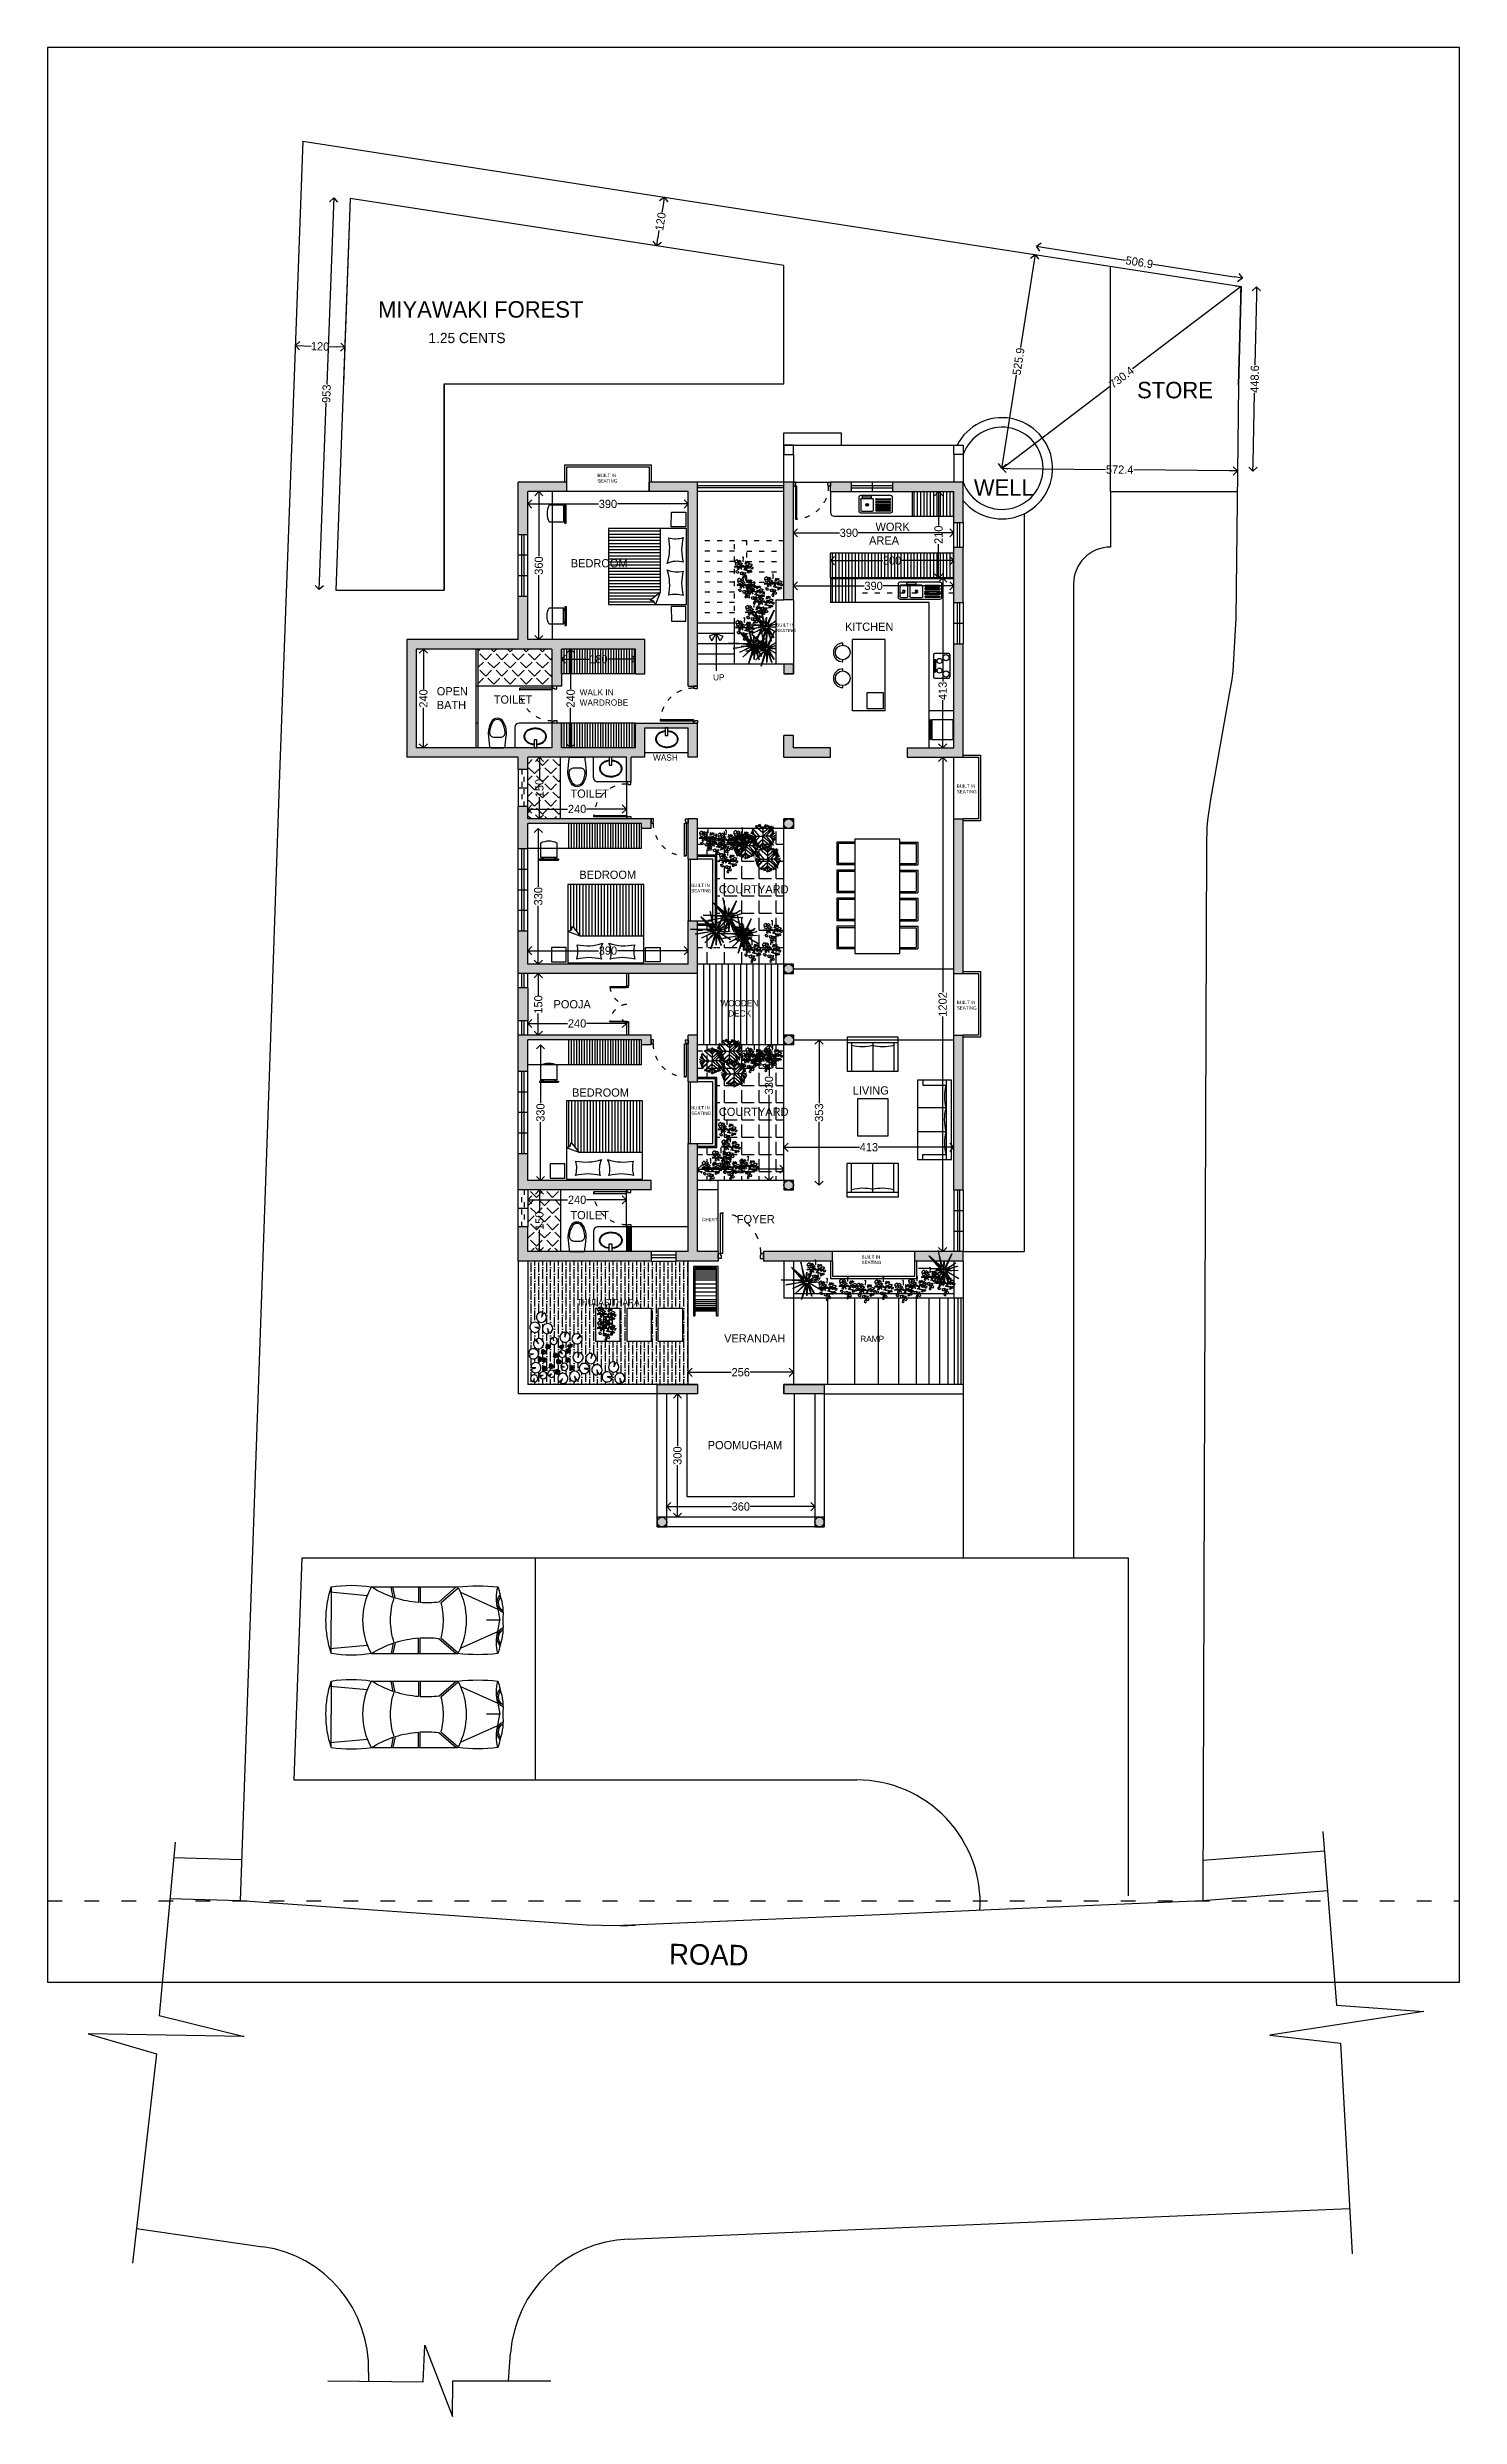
# Model space of a CAD drawing. Header units: inches. Extents: x -706 to 45253, y -3984 to 13819.
# Drawn here: x 35103 to 38537, y -3984 to 1776 of the extents above; entities that cross this region are included whole.
import ezdxf

# ---------------------------------------------------------------- set-up
doc = ezdxf.new("R2010")
doc.units = ezdxf.units.IN
doc.header["$PDMODE"] = 99
doc.header["$PDSIZE"] = 0.2
doc.linetypes.add('ACAD_ISO03W100', pattern=[30, 12, -18])
for name, color, linetype in [('BC-BOUNDARY', 3, 'ByLayer'), ('BC-FURNITURE', 8, 'Continuous'), ('BC-GREYCOLOR', 8, 'Continuous'), ('BC-Hatch', 8, 'Continuous'), ('BC-JOINARY', 27, 'Continuous'), ('BC-LANDSCAPE', 106, 'Continuous'), ('BC-WALLS', 1, 'Continuous'), ('BC-WHITECOLOR', 7, 'Continuous'), ('FUR', 8, 'Continuous'), ('grey color', 8, 'Continuous'), ('HATCH', 8, 'Continuous'), ('IFF-FURN', 51, 'Continuous'), ('LANDSCAPE', 86, 'Continuous'), ('LOOSE FURNITURE', 140, 'Continuous'), ('PLANT', 3, 'Continuous'), ('WALL', 1, 'Continuous'), ('WHITECOLOUR', 7, 'Continuous')]:
    doc.layers.add(name, color=color, linetype=linetype)
doc.styles.add('BC-1IN100-1', font='FreeSans.ttf', dxfattribs={"height": 20})
doc.styles.add('style2', font='FreeSans.ttf')
doc.dimstyles.new('BC-1IN100-1', dxfattribs={"dimtxt": 20, "dimasz": 20, "dimexe": 0.18, "dimexo": 0.0625, "dimgap": 1, "dimtad": 0, "dimtoh": 1, "dimdec": 1, "dimzin": 12, "dimdsep": 46, "dimtxsty": 'BC-1IN100-1', "dimblk": 'OPEN90', "dimcen": 0.09, "dimse1": 1, "dimse2": 1, "dimclrd": 256, "dimclre": 256, "dimclrt": 7, "dimadec": 0, "dimazin": 0, "dimtfac": 1, "dimtdec": 1, "dimtofl": 0, "dimtmove": 1, "dimatfit": 3, "dimldrblk": 'OPEN90', "dimfxl": 0, "dimtolj": 1, "dimtzin": 0, "dimlwd": -1, "dimarcsym": 0})
pattern_1 = [(45, (27475.954, -6864.664), (-19.756563, 19.756563), [20.32, -7.62]), (135, (27475.954, -6864.664), (-19.756563, -19.756563), [20.32, -7.62])]

msp = doc.modelspace()

# ---------------------------------------------------------------- texts
at = {"layer": 'BC-WHITECOLOR', "style": 'style2'}
for s, insert, char_height, width, attachment_point in [('{MIYAWAKI FOREST}', (35907.21, 1159.32), 40, 600.197, 1), ('{1.25 CENTS}', (36029.57, 1082.34), 25, 311.5275, 1), ('{STORE}', (37752.89, 963.14), 40, 600.197, 1), ('{\\fFreeSans|b0|i0|c0|p18;BUILT IN\\PSEATING}', (36440.53, 739.69), 8, 113.9495, 1), ('{WELL}', (37355.87, 726.41), 40, 600.197, 1), ('{\\fFreeSans|b0|i0|c0|p18;\\W2.09892; }{\\fFreeSans|b0|i0|c0|p18;WORK }{\\fFreeSans|b0|i0|c0|p18;\\W2.09892; }{\\fFreeSans|b0|i0|c0|p18;AREA}', (37101.18, 620.78), 20, 113.9495, 1), ('{\\fFreeSans|b0|i0|c0|p18;BEDROOM}', (36375.84, 532.13), 20, 113.9495, 1), ('{\\fFreeSans|b0|i0|c0|p18;BUILT IN\\PSEATING}', (36875.12, 375.91), 8, 113.9495, 1), ('{\\fFreeSans|b0|i0|c0|p18;KITCHEN}', (37042.79, 377.77), 20, 113.9495, 1), ('{\\fFreeSans|b0|i0|c0|p18;UP}', (36721.63, 252.3), 15, 113.9495, 1), ('{\\fFreeSans|b0|i0|c0|p18;OPEN BATH}', (36049.88, 220.87), 20, 113.9495, 1), ('{\\fFreeSans|b0|i0|c0|p18;TOILET}', (36188.55, 200.74), 20, 113.9495, 1), ('{\\fFreeSans|b0|i0|c0|p18;WALK IN\\PWARDROBE}', (36397.35, 215.89), 15, 113.9495, 1), ('{\\fFreeSans|b0|i0|c0|p18;WASH}', (36575.83, 57.19), 15, 113.9495, 1), ('{\\fFreeSans|b0|i0|c0|p18;TOILET}', (36374.9, -28.03), 20, 113.9495, 1), ('{\\fFreeSans|b0|i0|c0|p18;BUILT IN\\PSEATING}', (37314.3, -15.74), 8, 113.9495, 1), ('{\\fFreeSans|b0|i0|c0|p18;BEDROOM}', (36396.42, -225.24), 20, 113.9495, 1), ('{\\fFreeSans|b0|i0|c0|p18;BUILT IN\\PSEATING}', (36668.45, -256.89), 8, 113.9495, 1), ('{\\fFreeSans|b0|i0|c0|p18;COURTYARD}', (36735.87, -260.63), 20, 113.9495, 1), ('{\\fFreeSans|b0|i0|c0|p18;POOJA}', (36333.84, -540.2), 20, 113.9495, 1), ('{\\fFreeSans|b0|i0|c0|p18;\\W2.07389; }{\\fFreeSans|b0|i0|c0|p18;WOODEN}\\P{\\fFreeSans|b0|i0|c0|p18;\\W5.49789; }{\\fFreeSans|b0|i0|c0|p18;DECK}', (36727.8, -539.95), 15, 113.9495, 1), ('{\\fFreeSans|b0|i0|c0|p18;BUILT IN\\PSEATING}', (37314.3, -541.74), 8, 113.9495, 1), ('{\\fFreeSans|b0|i0|c0|p18;BEDROOM}', (36378.99, -754.86), 20, 113.9495, 1), ('{\\fFreeSans|b0|i0|c0|p18;BUILT IN\\PSEATING}', (36668.45, -797.89), 8, 113.9495, 1), ('{\\fFreeSans|b0|i0|c0|p18;COURTYARD}', (36735.87, -801.63), 20, 113.9495, 1), ('{\\fFreeSans|b0|i0|c0|p18;LIVING}', (37061.35, -749.61), 20, 113.9495, 1), ('{\\fFreeSans|b0|i0|c0|p18;TOILET}', (36374.9, -1073.12), 20, 113.9495, 7), ('{\\fFreeSans|b0|i0|c0|p18;CHEST}', (36695.08, -1069.57), 8, 113.9495, 1), ('{\\fFreeSans|b0|i0|c0|p18;FOYER}', (36779.55, -1062.43), 20, 113.9495, 1), ('{\\fFreeSans|b0|i0|c0|p18;BUILT IN\\PSEATING}', (37082.76, -1160.66), 8, 113.9495, 1), ('{\\fFreeSans|b0|i0|c0|p18;THULASITHARA}', (36390.4, -1267.17), 15, 113.9495, 1), ('{\\fFreeSans|b0|i0|c0|p18;VERANDAH}', (36748.66, -1352.57), 20, 113.9495, 1), ('{\\fFreeSans|b0|i0|c0|p18;RAMP}', (37079.74, -1356.29), 15, 113.9495, 1), ('{\\fFreeSans|b0|i0|c0|p18;POOMUGHAM}', (36708.85, -1612.09), 20, 113.9495, 1)]:
    msp.add_mtext(s, dxfattribs=dict(at, insert=insert, char_height=char_height, width=width, attachment_point=attachment_point))
at = {"layer": 'BC-WHITECOLOR', "insert": (36615.25, -2834.32), "char_height": 50, "width": 113.9495, "attachment_point": 1, "rotation": 359.020083, "style": 'style2'}
msp.add_mtext('{\\fFreeSans|b0|i0|c0|p18;ROAD}', dxfattribs=at)

# ---------------------------------------------------------------- blocks, each defined once
blk = doc.blocks.new('02 GROUND FLOOR$0$wc-wh')
at = {"color": 0, "linetype": 'ByBlock'}
for points in [[(315, 195), (22, 165, 0.384412), (0, 140), (0, -140, 0.383904), (22, -165, 0.001434), (314, -195, 0.140641), (560, -125, 0.259738), (630, 0, 0.259738), (560, 125, 0.139471)], [(225, 65), (225, -65, 0.422961), (328, -165, 0.13189), (544, -100, 0.259738), (600, 0, 0.259738), (544, 100, 0.13189), (328, 165, 0.422961)]]:
    blk.add_lwpolyline(points, format="xyb", close=True, dxfattribs=at)
blk.add_arc((316, -170), 25, 264.2811, 270.16, dxfattribs=at)
blk = doc.blocks.new('A$C6E117E9E')
at = {"xscale": -1, "rotation": 30.00000247440961}
blk.add_blockref('02 GROUND FLOOR$0$wc-wh', (564, 389), dxfattribs=at)
blk = doc.blocks.new('GOBIND DOOR 7')
at = {"layer": 'BC-Hatch', "linetype": 'ACAD_ISO03W100'}
blk.add_arc((33263.5, 16175.5), 80, 0, 90, dxfattribs=at)
at = {"layer": 'BC-JOINARY'}
blk.add_lwpolyline([(33263.5, 16175.5), (33263.5, 16255.5), (33267, 16255.5), (33267, 16175.5)], close=True, dxfattribs=at)
for points in [[(33263.5, 16171.7), (33264.8, 16171.7), (33264.8, 16165.5), (33258.5, 16165.5), (33258.5, 16175.5), (33263.5, 16175.5), (33263.5, 16171.7)], [(33343.5, 16171.7), (33342.3, 16171.7), (33342.3, 16165.5), (33348.5, 16165.5), (33348.5, 16175.5), (33343.5, 16175.5), (33343.5, 16171.7)]]:
    blk.add_lwpolyline(points, dxfattribs=at)
blk = doc.blocks.new('A$C52937CB9')
at = {"layer": 'FUR'}
for p, q in [((39.8, 190), (39.8, 0)), ((224.8, 190), (39.8, 190)), ((224.8, 0), (224.8, 190)), ((39.8, 125.3), (194.3, 125.3)), ((213.7, 101.1), (194.3, 125.3)), ((194.3, 125.3), (224.8, 114)), ((216.1, 110), (213.7, 101.1)), ((224.8, 114), (216.1, 110)), ((39.8, 0), (224.8, 0))]:
    blk.add_line(p, q, dxfattribs=at)
for points in [[(0, 152.8), (0, 188.3), (35.6, 188.3), (35.5, 152.7)], [(264.7, 152.8), (264.6, 188.3), (229.1, 188.3), (229.1, 152.7)]]:
    blk.add_lwpolyline(points, close=True, dxfattribs=at)
for centre, radius, start, end in [((-1.3, 162.6), 65.9, 345.65753, 16.94987), ((91.6, 288.6), 110.9, 254.3673, 285.67653), ((176.6, 166.4), 57.2, 164.33254, 204.98513), ((88, 166.4), 57.2, 335.01487, 15.66746), ((173, 288.6), 110.9, 254.32347, 285.6327), ((265.9, 162.6), 65.9, 163.05013, 194.34247), ((86.6, 35.1), 113.8, 70.37977, 102.19977), ((178.1, 35.1), 113.8, 77.80023, 109.62023)]:
    blk.add_arc(centre, radius, start, end, dxfattribs=at)
blk = doc.blocks.new('A$C925929284')
at = {"layer": 'BC-GREYCOLOR'}
h = blk.add_hatch(dxfattribs=at)
h.set_pattern_fill('ANSI31', color=256, scale=60, angle=315, style=0)
h.set_pattern_definition([(0, (-91.719, -51.977), (2e-15, 7.5), [])])
h.paths.add_polyline_path([(125.3, 70.3), (125.3, 224.8), (0, 224.8), (0, 39.8), (114, 39.8), (110, 48.5), (101.1, 50.9)])
at = {"layer": 'grey color', "rotation": 270}
blk.add_blockref('A$C52937CB9', (0, 264.7), dxfattribs=at)
blk = doc.blocks.new('_Open90')
at = {"color": 0, "linetype": 'ByBlock', "lineweight": -2}
for p, q in [((0, 0), (-1, 0)), ((-0.5, 0.5), (0, 0)), ((0, 0), (-0.5, -0.5))]:
    blk.add_line(p, q, dxfattribs=at)
blk = doc.blocks.new('*D762')
at = {"layer": 'BC-Hatch'}
for p, q in [((36373, 289), (36421.1, 289)), ((36513.1, 289), (36465, 289))]:
    blk.add_line(p, q, dxfattribs=at)
at = {"layer": 'Defpoints', "color": 0}
for p in [(36353, 313.4), (36353, 289), (36533.1, 313.4)]:
    blk.add_point(p, dxfattribs=at)
at = {"layer": 'BC-Hatch', "xscale": 20, "yscale": 20, "zscale": 20, "rotation": 180}
blk.add_blockref('_Open90', (36353, 289), dxfattribs=at)
at = {"layer": 'BC-Hatch', "xscale": 20, "yscale": 20, "zscale": 20}
blk.add_blockref('_Open90', (36533.1, 289), dxfattribs=at)
at = {"layer": 'BC-Hatch', "color": 7, "insert": (36443, 289), "char_height": 20, "attachment_point": 5, "style": 'BC-1IN100-1'}
blk.add_mtext('\\A1;180', dxfattribs=at)
blk = doc.blocks.new('*D763')
at = {"layer": 'BC-Hatch'}
for p, q in [((36375.5, 293.4), (36375.5, 216.3)), ((36375.5, 93.4), (36375.5, 170.5))]:
    blk.add_line(p, q, dxfattribs=at)
at = {"layer": 'Defpoints', "color": 0}
for p in [(36353, 313.4), (36353, 73.4), (36375.5, 73.4)]:
    blk.add_point(p, dxfattribs=at)
at = {"layer": 'BC-Hatch', "xscale": 20, "yscale": 20, "zscale": 20}
for p, rotation in [((36375.5, 313.4), 90), ((36375.5, 73.4), 270)]:
    blk.add_blockref('_Open90', p, dxfattribs=dict(at, rotation=rotation))
at = {"layer": 'BC-Hatch', "color": 7, "insert": (36375.5, 193.4), "char_height": 20, "attachment_point": 5, "rotation": 90, "style": 'BC-1IN100-1'}
blk.add_mtext('\\A1;240', dxfattribs=at)
blk = doc.blocks.new('chair- 1')
at = {"layer": 'BC-FURNITURE'}
for p, q in [((119.5, -460.5), (73.5, -460.5)), ((73.5, -463.5), (73.5, -460.5)), ((119.5, -463.5), (119.5, -460.5)), ((119.5, -463.5), (73.5, -463.5)), ((76.5, -466.5), (76.5, -501.5)), ((76.5, -466.5), (116.5, -466.5)), ((79.5, -466.5), (79.5, -463.5)), ((82.5, -466.5), (82.5, -463.5)), ((110.5, -466.5), (110.5, -463.5)), ((113.5, -466.5), (113.5, -463.5)), ((116.5, -501.5), (116.5, -466.5))]:
    blk.add_line(p, q, dxfattribs=at)
blk.add_arc((96.5, -464), 42.5, 241.92751, 298.07249, dxfattribs=at)
blk = doc.blocks.new('*D764')
at = {"layer": 'BC-Hatch'}
for p, q in [((36291.1, 666.3), (36443.2, 666.3)), ((36641.1, 666.3), (36489, 666.3))]:
    blk.add_line(p, q, dxfattribs=at)
at = {"layer": 'Defpoints', "color": 0}
for p in [(36271.1, 696.4), (36661.1, 696.4), (36661.1, 666.3)]:
    blk.add_point(p, dxfattribs=at)
at = {"layer": 'BC-Hatch', "xscale": 20, "yscale": 20, "zscale": 20, "rotation": 180}
blk.add_blockref('_Open90', (36271.1, 666.3), dxfattribs=at)
at = {"layer": 'BC-Hatch', "xscale": 20, "yscale": 20, "zscale": 20}
blk.add_blockref('_Open90', (36661.1, 666.3), dxfattribs=at)
at = {"layer": 'BC-Hatch', "color": 7, "insert": (36466.1, 666.3), "char_height": 20, "attachment_point": 5, "style": 'BC-1IN100-1'}
blk.add_mtext('\\A1;390', dxfattribs=at)
blk = doc.blocks.new('*D765')
at = {"layer": 'BC-Hatch'}
for p, q in [((36298, 676.4), (36298, 539.3)), ((36298, 356.4), (36298, 493.5))]:
    blk.add_line(p, q, dxfattribs=at)
at = {"layer": 'Defpoints', "color": 0}
for p in [(36298, 696.4), (36331.1, 696.4), (36331.1, 336.4)]:
    blk.add_point(p, dxfattribs=at)
at = {"layer": 'BC-Hatch', "xscale": 20, "yscale": 20, "zscale": 20}
for p, rotation in [((36298, 696.4), 90), ((36298, 336.4), 270)]:
    blk.add_blockref('_Open90', p, dxfattribs=dict(at, rotation=rotation))
at = {"layer": 'BC-Hatch', "color": 7, "insert": (36298, 516.4), "char_height": 20, "attachment_point": 5, "rotation": 90, "style": 'BC-1IN100-1'}
blk.add_mtext('\\A1;360', dxfattribs=at)
blk = doc.blocks.new('*D766')
at = {"layer": 'BC-Hatch'}
for p, q in [((36017.5, 293.4), (36017.5, 216.3)), ((36017.5, 93.4), (36017.5, 170.5))]:
    blk.add_line(p, q, dxfattribs=at)
at = {"layer": 'Defpoints', "color": 0}
for p in [(36000, 313.4), (36000, 73.4), (36017.5, 73.4)]:
    blk.add_point(p, dxfattribs=at)
at = {"layer": 'BC-Hatch', "xscale": 20, "yscale": 20, "zscale": 20}
for p, rotation in [((36017.5, 313.4), 90), ((36017.5, 73.4), 270)]:
    blk.add_blockref('_Open90', p, dxfattribs=dict(at, rotation=rotation))
at = {"layer": 'BC-Hatch', "color": 7, "insert": (36017.5, 193.4), "char_height": 20, "attachment_point": 5, "rotation": 90, "style": 'BC-1IN100-1'}
blk.add_mtext('\\A1;240', dxfattribs=at)
blk = doc.blocks.new('*D767')
at = {"layer": 'BC-Hatch'}
for p, q in [((37280.1, 466.4), (37280.1, 234.5)), ((37280.1, 93.4), (37280.1, 189.1))]:
    blk.add_line(p, q, dxfattribs=at)
at = {"layer": 'Defpoints', "color": 0}
for p in [(37280.1, 486.4), (37307.1, 486.4), (37307.1, 73.4)]:
    blk.add_point(p, dxfattribs=at)
at = {"layer": 'BC-Hatch', "xscale": 20, "yscale": 20, "zscale": 20}
for p, rotation in [((37280.1, 486.4), 90), ((37280.1, 73.4), 270)]:
    blk.add_blockref('_Open90', p, dxfattribs=dict(at, rotation=rotation))
at = {"layer": 'BC-Hatch', "color": 7, "insert": (37280.1, 211.8), "char_height": 20, "attachment_point": 5, "rotation": 90, "style": 'BC-1IN100-1'}
blk.add_mtext('\\A1;413', dxfattribs=at)
blk = doc.blocks.new('*D768')
at = {"layer": 'BC-Hatch'}
for p, q in [((36299.6, 30.4), (36299.6, -2.6)), ((36299.6, -79.6), (36299.6, -46.5))]:
    blk.add_line(p, q, dxfattribs=at)
at = {"layer": 'Defpoints', "color": 0}
for p in [(36299.6, 50.4), (36351.1, 50.4), (36351.1, -99.6)]:
    blk.add_point(p, dxfattribs=at)
at = {"layer": 'BC-Hatch', "xscale": 20, "yscale": 20, "zscale": 20}
for p, rotation in [((36299.6, 50.4), 90), ((36299.6, -99.6), 270)]:
    blk.add_blockref('_Open90', p, dxfattribs=dict(at, rotation=rotation))
at = {"layer": 'BC-Hatch', "color": 7, "insert": (36299.6, -24.6), "char_height": 20, "attachment_point": 5, "rotation": 90, "style": 'BC-1IN100-1'}
blk.add_mtext('\\A1;150', dxfattribs=at)
blk = doc.blocks.new('*D769')
at = {"layer": 'BC-Hatch'}
for p, q in [((36291.1, -75.5), (36368.2, -75.5)), ((36491.1, -75.5), (36413.9, -75.5))]:
    blk.add_line(p, q, dxfattribs=at)
at = {"layer": 'Defpoints', "color": 0}
for p in [(36271.1, 50.4), (36511.1, 50.4), (36271.1, -75.5)]:
    blk.add_point(p, dxfattribs=at)
at = {"layer": 'BC-Hatch', "xscale": 20, "yscale": 20, "zscale": 20, "rotation": 180}
blk.add_blockref('_Open90', (36271.1, -75.5), dxfattribs=at)
at = {"layer": 'BC-Hatch', "xscale": 20, "yscale": 20, "zscale": 20}
blk.add_blockref('_Open90', (36511.1, -75.5), dxfattribs=at)
at = {"layer": 'BC-Hatch', "color": 7, "insert": (36391.1, -75.5), "char_height": 20, "attachment_point": 5, "style": 'BC-1IN100-1'}
blk.add_mtext('\\A1;240', dxfattribs=at)
blk = doc.blocks.new('*D770')
at = {"layer": 'BC-Hatch'}
for p, q in [((36291.1, -419.9), (36443.2, -419.9)), ((36641.1, -419.9), (36489, -419.9))]:
    blk.add_line(p, q, dxfattribs=at)
at = {"layer": 'Defpoints', "color": 0}
for p in [(36271.1, -419.9), (36271.1, -452.6), (36661.1, -452.6)]:
    blk.add_point(p, dxfattribs=at)
at = {"layer": 'BC-Hatch', "xscale": 20, "yscale": 20, "zscale": 20, "rotation": 180}
blk.add_blockref('_Open90', (36271.1, -419.9), dxfattribs=at)
at = {"layer": 'BC-Hatch', "xscale": 20, "yscale": 20, "zscale": 20}
blk.add_blockref('_Open90', (36661.1, -419.9), dxfattribs=at)
at = {"layer": 'BC-Hatch', "color": 7, "insert": (36466.1, -419.9), "char_height": 20, "attachment_point": 5, "style": 'BC-1IN100-1'}
blk.add_mtext('\\A1;390', dxfattribs=at)
blk = doc.blocks.new('*D771')
at = {"layer": 'BC-Hatch'}
for p, q in [((36296.8, -142.6), (36296.8, -264.7)), ((36296.8, -432.6), (36296.8, -310.5))]:
    blk.add_line(p, q, dxfattribs=at)
at = {"layer": 'Defpoints', "color": 0}
for p in [(36271.1, -122.6), (36296.8, -122.6), (36271.1, -452.6)]:
    blk.add_point(p, dxfattribs=at)
at = {"layer": 'BC-Hatch', "xscale": 20, "yscale": 20, "zscale": 20}
for p, rotation in [((36296.8, -122.6), 90), ((36296.8, -452.6), 270)]:
    blk.add_blockref('_Open90', p, dxfattribs=dict(at, rotation=rotation))
at = {"layer": 'BC-Hatch', "color": 7, "insert": (36296.8, -287.6), "char_height": 20, "attachment_point": 5, "rotation": 90, "style": 'BC-1IN100-1'}
blk.add_mtext('\\A1;330', dxfattribs=at)
blk = doc.blocks.new('*D772')
at = {"layer": 'BC-Hatch'}
for p, q in [((36302.1, -668.6), (36302.1, -790.7)), ((36302.1, -958.6), (36302.1, -836.5))]:
    blk.add_line(p, q, dxfattribs=at)
at = {"layer": 'Defpoints', "color": 0}
for p in [(36302.1, -648.6), (36361.1, -648.6), (36361.1, -978.6)]:
    blk.add_point(p, dxfattribs=at)
at = {"layer": 'BC-Hatch', "xscale": 20, "yscale": 20, "zscale": 20}
for p, rotation in [((36302.1, -648.6), 90), ((36302.1, -978.6), 270)]:
    blk.add_blockref('_Open90', p, dxfattribs=dict(at, rotation=rotation))
at = {"layer": 'BC-Hatch', "color": 7, "insert": (36302.1, -813.6), "char_height": 20, "attachment_point": 5, "rotation": 90, "style": 'BC-1IN100-1'}
blk.add_mtext('\\A1;330', dxfattribs=at)
blk = doc.blocks.new('*D773')
at = {"layer": 'BC-Hatch'}
for p, q in [((36914.1, -897.8), (37077.9, -897.8)), ((37287.1, -897.8), (37123.2, -897.8))]:
    blk.add_line(p, q, dxfattribs=at)
at = {"layer": 'Defpoints', "color": 0}
for p in [(37307.1, -897.8), (36894.1, -978.6), (37307.1, -978.6)]:
    blk.add_point(p, dxfattribs=at)
at = {"layer": 'BC-Hatch', "xscale": 20, "yscale": 20, "zscale": 20, "rotation": 180}
blk.add_blockref('_Open90', (36894.1, -897.8), dxfattribs=at)
at = {"layer": 'BC-Hatch', "xscale": 20, "yscale": 20, "zscale": 20}
blk.add_blockref('_Open90', (37307.1, -897.8), dxfattribs=at)
at = {"layer": 'BC-Hatch', "color": 7, "insert": (37100.6, -897.8), "char_height": 20, "attachment_point": 5, "style": 'BC-1IN100-1'}
blk.add_mtext('\\A1;413', dxfattribs=at)
blk = doc.blocks.new('*D774')
at = {"layer": 'BC-Hatch'}
for p, q in [((37280.1, 30.4), (37280.1, -521.1)), ((37280.1, -1131.6), (37280.1, -580.1))]:
    blk.add_line(p, q, dxfattribs=at)
at = {"layer": 'Defpoints', "color": 0}
for p in [(37307.1, 50.4), (37280.1, -1151.6), (37307.1, -1151.6)]:
    blk.add_point(p, dxfattribs=at)
at = {"layer": 'BC-Hatch', "xscale": 20, "yscale": 20, "zscale": 20}
for p, rotation in [((37280.1, 50.4), 90), ((37280.1, -1151.6), 270)]:
    blk.add_blockref('_Open90', p, dxfattribs=dict(at, rotation=rotation))
at = {"layer": 'BC-Hatch', "color": 7, "insert": (37280.1, -550.6), "char_height": 20, "attachment_point": 5, "rotation": 90, "style": 'BC-1IN100-1'}
blk.add_mtext('\\A1;1202', dxfattribs=at)
blk = doc.blocks.new('*D775')
at = {"layer": 'BC-Hatch'}
for p, q in [((36299.6, -1021.6), (36299.6, -1054.6)), ((36299.6, -1131.6), (36299.6, -1098.5))]:
    blk.add_line(p, q, dxfattribs=at)
at = {"layer": 'Defpoints', "color": 0}
for p in [(36351.1, -1001.6), (36299.6, -1151.6), (36351.1, -1151.6)]:
    blk.add_point(p, dxfattribs=at)
at = {"layer": 'BC-Hatch', "xscale": 20, "yscale": 20, "zscale": 20}
for p, rotation in [((36299.6, -1001.6), 90), ((36299.6, -1151.6), 270)]:
    blk.add_blockref('_Open90', p, dxfattribs=dict(at, rotation=rotation))
at = {"layer": 'BC-Hatch', "color": 7, "insert": (36299.6, -1076.6), "char_height": 20, "attachment_point": 5, "rotation": 90, "style": 'BC-1IN100-1'}
blk.add_mtext('\\A1;150', dxfattribs=at)
blk = doc.blocks.new('*D776')
at = {"layer": 'BC-Hatch'}
for p, q in [((36291.1, -1025.7), (36368.2, -1025.7)), ((36491.1, -1025.7), (36413.9, -1025.7))]:
    blk.add_line(p, q, dxfattribs=at)
at = {"layer": 'Defpoints', "color": 0}
for p in [(36271.1, -1025.7), (36271.1, -1151.6), (36511.1, -1151.6)]:
    blk.add_point(p, dxfattribs=at)
at = {"layer": 'BC-Hatch', "xscale": 20, "yscale": 20, "zscale": 20, "rotation": 180}
blk.add_blockref('_Open90', (36271.1, -1025.7), dxfattribs=at)
at = {"layer": 'BC-Hatch', "xscale": 20, "yscale": 20, "zscale": 20}
blk.add_blockref('_Open90', (36511.1, -1025.7), dxfattribs=at)
at = {"layer": 'BC-Hatch', "color": 7, "insert": (36391.1, -1025.7), "char_height": 20, "attachment_point": 5, "style": 'BC-1IN100-1'}
blk.add_mtext('\\A1;240', dxfattribs=at)
blk = doc.blocks.new('A$C6D444076')
at = {"layer": 'BC-FURNITURE'}
for p, q in [((168.1, 61.4), (0, 61.4)), ((0.2, 0.4), (0.2, 72.4)), ((0.2, 72.4), (168.3, 72.4)), ((10.7, 11.2), (10.7, 61.4)), ((58.7, 61), (58.7, 0)), ((109.8, 61), (109.8, 0)), ((157.8, 11.2), (157.8, 61.4)), ((168.3, 72.4), (168.3, 0.4)), ((0.2, 11.2), (10.7, 11.2)), ((168.3, 0.4), (0.2, 0.4)), ((168.3, 11.2), (157.8, 11.2))]:
    blk.add_line(p, q, dxfattribs=at)
for centre, radius, start, end in [((36.2, 156.6), 98.6, 255, 269.5453), ((36.1, 145.4), 87.4, 269.5453, 285), ((85.1, 159.6), 101.9, 255, 269.7526), ((85.1, 153.2), 95.4, 269.7526, 285), ((132.4, 145.4), 87.4, 255, 270.4547), ((132.3, 156.6), 98.6, 270.4547, 285)]:
    blk.add_arc(centre, radius, start, end, dxfattribs=at)
blk = doc.blocks.new('A$C08834721')
at = {"layer": 'BC-FURNITURE'}
for p, q in [((72.1, 108.4), (0, 108.4)), ((0, 108.4), (0, 0)), ((11.1, 0.4), (11.1, 108)), ((72.1, 0), (72.1, 108.4)), ((11.1, 98.9), (72.1, 98.9)), ((11.4, 54.4), (71.8, 54.4)), ((11.1, 9.5), (72.1, 9.5)), ((0, 0), (72.1, 0))]:
    blk.add_line(p, q, dxfattribs=at)
for centre, radius, start, end in [((-75, 74.4), 94.7, 0.674, 15), ((-59.5, 74.6), 79.2, 345, 0.674), ((-59.5, 33.8), 79.2, 359.326, 15), ((-75, 34), 94.7, 345, 359.326)]:
    blk.add_arc(centre, radius, start, end, dxfattribs=at)
blk = doc.blocks.new('A$C18291425')
at = {"color": 86}
for p, q in [((26, 64), (0, 63)), ((0, 63), (1, 60)), ((1, 60), (25, 62)), ((25, 62), (25, 62)), ((36, 48), (26, 64)), ((43, 85), (44, 108))]:
    blk.add_line(p, q, dxfattribs=at)
at = {"color": 66}
for p, q in [((44, 108), (38, 107)), ((45, 47), (49, 49)), ((63, 42), (45, 47)), ((49, 49), (57, 70)), ((58, 62), (51, 49)), ((51, 49), (64, 45)), ((57, 70), (58, 62)), ((64, 45), (63, 42))]:
    blk.add_line(p, q, dxfattribs=at)
at = {"color": 86}
for points in [[(3, 80), (3, 89), (5, 92), (12, 97), (16, 88), (13, 81), (10, 80), (5, 80)], [(26, 59), (14, 54), (15, 49), (20, 48), (22, 49), (25, 56), (27, 54), (26, 58), (26, 60)], [(16, 86), (24, 94), (29, 90), (32, 87), (27, 85), (20, 81), (18, 85), (16, 86)], [(42, 15), (37, 4), (42, 0), (46, 3), (47, 6), (44, 12), (46, 12), (43, 14), (41, 16)], [(60, 84), (54, 87), (53, 81), (51, 76), (60, 77), (61, 81), (64, 89), (68, 86), (71, 85), (72, 84), (68, 78), (66, 80), (62, 83)], [(73, 41), (67, 44), (66, 38), (64, 33), (73, 34), (74, 38), (77, 46), (81, 44), (83, 42), (85, 42), (81, 36), (79, 37), (75, 40)], [(67, 71), (75, 75), (79, 75), (86, 72), (80, 64), (73, 63), (71, 65), (68, 70)], [(78, 63), (90, 59), (89, 53), (87, 49), (83, 53), (76, 57), (79, 61), (79, 63)]]:
    blk.add_lwpolyline(points, dxfattribs=at)
at = {"color": 66}
for points in [[(5, 78), (4, 73), (14, 70), (21, 76), (16, 79), (6, 80)], [(6, 39), (11, 32), (18, 31), (19, 32), (21, 35), (16, 40), (12, 41), (6, 39)], [(24, 71), (30, 82), (40, 75), (35, 74), (30, 68), (25, 70)], [(32, 22), (28, 34), (40, 37), (38, 32), (38, 25), (33, 22)], [(29, 64), (34, 67), (42, 67), (49, 60), (47, 59), (42, 59), (35, 60), (29, 63)], [(41, 20), (41, 26), (47, 33), (57, 32), (56, 31), (53, 27), (47, 22), (41, 20)], [(45, 19), (51, 12), (57, 11), (58, 12), (61, 15), (56, 20), (52, 21), (46, 19)], [(66, 68), (62, 67), (64, 57), (72, 54), (73, 60), (68, 68)]]:
    blk.add_lwpolyline(points, dxfattribs=at)
blk = doc.blocks.new('TREE 2 MNS')
at = {"color": 66}
for points in [[(-15874, 11967), (-15930, 12079), (-15884, 11970)], [(-15860, 11977), (-15828, 12103), (-15850, 11979)], [(-15855, 11978), (-15756, 12063), (-15831, 11974)], [(-15895, 11944), (-15983, 11891), (-15890, 11944)], [(-15841, 11951), (-15714, 11931), (-15847, 11955)], [(-15838, 11966), (-15678, 11970), (-15845, 11964)]]:
    blk.add_lwpolyline(points, dxfattribs=at)
at = {"color": 86}
for points in [[(-15810, 11961), (-15979, 11952), (-15882, 11948), (-15929, 11869), (-15878, 11945), (-15873, 11847), (-15873, 11944), (-15787, 11865), (-15867, 11948), (-15765, 11903), (-15857, 11951), (-15799, 12021), (-15862, 11957), (-15872, 12027), (-15869, 11957), (-15961, 12007), (-15887, 11960), (-15973, 11984), (-15896, 11958)], [(-15882, 11936), (-15911, 11845), (-15879, 11932)], [(-15872, 11934), (-15832, 11819), (-15865, 11932)]]:
    blk.add_lwpolyline(points, dxfattribs=at)
blk = doc.blocks.new('*D777')
at = {"layer": 'BC-Hatch'}
for p, q in [((36629.1, -1771.5), (36766.2, -1771.5)), ((36949.1, -1771.5), (36812, -1771.5))]:
    blk.add_line(p, q, dxfattribs=at)
at = {"layer": 'Defpoints', "color": 0}
for p in [(36969.1, -1771.5), (36609.1, -1797.6), (36969.1, -1797.6)]:
    blk.add_point(p, dxfattribs=at)
at = {"layer": 'BC-Hatch', "xscale": 20, "yscale": 20, "zscale": 20, "rotation": 180}
blk.add_blockref('_Open90', (36609.1, -1771.5), dxfattribs=at)
at = {"layer": 'BC-Hatch', "xscale": 20, "yscale": 20, "zscale": 20}
blk.add_blockref('_Open90', (36969.1, -1771.5), dxfattribs=at)
at = {"layer": 'BC-Hatch', "color": 7, "insert": (36789.1, -1771.5), "char_height": 20, "attachment_point": 5, "style": 'BC-1IN100-1'}
blk.add_mtext('\\A1;360', dxfattribs=at)
blk = doc.blocks.new('*D778')
at = {"layer": 'BC-Hatch'}
for p, q in [((36635.3, -1517.6), (36635.3, -1624.7)), ((36635.3, -1777.6), (36635.3, -1670.5))]:
    blk.add_line(p, q, dxfattribs=at)
at = {"layer": 'Defpoints', "color": 0}
for p in [(36609.1, -1497.6), (36635.3, -1497.6), (36609.1, -1797.6)]:
    blk.add_point(p, dxfattribs=at)
at = {"layer": 'BC-Hatch', "xscale": 20, "yscale": 20, "zscale": 20}
for p, rotation in [((36635.3, -1497.6), 90), ((36635.3, -1797.6), 270)]:
    blk.add_blockref('_Open90', p, dxfattribs=dict(at, rotation=rotation))
at = {"layer": 'BC-Hatch', "color": 7, "insert": (36635.3, -1647.6), "char_height": 20, "attachment_point": 5, "rotation": 90, "style": 'BC-1IN100-1'}
blk.add_mtext('\\A1;300', dxfattribs=at)
blk = doc.blocks.new('A$C31E63D07')
at = {"layer": 'PLANT', "color": 116}
for p, q in [((22.5, 36.4), (21.5, 38.7)), ((24.4, 34.5), (21.9, 38.9)), ((24.4, 34.5), (26.8, 38.9)), ((26.3, 36.4), (27.2, 38.7)), ((2.3, 21.3), (0, 22.3)), ((5, 21.3), (0.6, 23.8)), ((3.1, 23.2), (0.8, 24.2)), ((5, 21.3), (1.2, 25.1)), ((3.1, 23.2), (1.7, 26.5)), ((4.9, 24.5), (1.9, 26.9)), ((7.7, 21.3), (2.2, 27.7)), ((10.3, 24), (4, 29.4)), ((7.2, 26.7), (4.8, 29.7)), ((8.4, 28.6), (5.2, 29.9)), ((10.3, 26.7), (6.5, 30.5)), ((8.4, 28.6), (7.5, 30.9)), ((10.3, 26.7), (7.9, 31)), ((10.3, 29.4), (9.4, 31.7)), ((10.3, 32.1), (10.3, 29.4)), ((10.3, 29.4), (11.3, 31.7)), ((10.3, 26.7), (12.8, 31)), ((10.3, 26.7), (14.1, 30.5)), ((10.3, 24), (16.7, 29.4)), ((10.3, 29.4), (10.3, 21.3)), ((10.3, 21.3), (14.8, 25.5)), ((10.8, 30.5), (12.1, 31.3)), ((12.2, 28.6), (13.2, 30.9)), ((12.2, 28.6), (15.5, 29.9)), ((13.5, 26.7), (15.9, 29.7)), ((16.3, 29.2), (14, 30.1)), ((19, 29.2), (14.6, 31.6)), ((17.1, 31.1), (14.8, 32)), ((14.8, 25.5), (18.1, 29.8)), ((14.8, 25.5), (19.1, 28.9)), ((19, 29.2), (15.2, 33)), ((17.1, 31.1), (15.8, 34.3)), ((19, 32.4), (15.9, 34.8)), ((21.7, 29.2), (16.3, 35.5)), ((24.4, 31.9), (18, 37.3)), ((21.2, 34.6), (18.8, 37.6)), ((22.5, 36.4), (19.2, 37.8)), ((24.4, 34.5), (20.6, 38.3)), ((26.2, 18), (23, 19.3)), ((28.1, 16.1), (24.3, 19.9)), ((24.4, 34.5), (28.2, 38.3)), ((24.4, 31.9), (30.7, 37.3)), ((24.4, 37.2), (24.4, 29.2)), ((24.4, 29.2), (28.8, 33.3)), ((26.2, 18), (25.3, 20.3)), ((28.1, 16.1), (25.7, 20.4)), ((26.3, 36.4), (29.5, 37.8)), ((28.1, 18.8), (27.2, 21.1)), ((27.5, 34.6), (29.9, 37.6)), ((28.1, 21.5), (28.1, 18.8)), ((28.1, 18.8), (29.1, 21.1)), ((28.1, 16.1), (30.6, 20.4)), ((28.1, 16.1), (31.9, 19.9)), ((28.6, 19.9), (29.9, 20.7)), ((28.8, 33.3), (32.1, 37.7)), ((28.8, 33.3), (33.1, 36.8)), ((30, 18), (31, 20.3)), ((30, 18), (33.3, 19.3)), ((32.6, 14.9), (35.8, 19.2)), ((20.1, 10.7), (17.8, 11.7)), ((22.8, 10.7), (18.4, 13.2)), ((20.9, 12.6), (18.6, 13.6)), ((22.8, 10.7), (19, 14.5)), ((20.9, 12.6), (19.5, 15.9)), ((22.7, 13.9), (19.7, 16.3)), ((25.4, 10.7), (20, 17.1)), ((28.1, 13.4), (21.8, 18.8)), ((24.9, 16.1), (22.5, 19.2)), ((28.1, 13.4), (34.5, 18.8)), ((28.1, 18.8), (28.1, 10.7)), ((28.1, 10.7), (32.6, 14.9)), ((31.3, 16.1), (33.7, 19.2)), ((32.6, 14.9), (36.8, 18.4))]:
    blk.add_line(p, q, dxfattribs=at)
at = {"layer": 'PLANT', "color": 54}
for p, q in [((2.3, 21.3), (0, 20.4)), ((1.1, 20.8), (0.4, 19.5)), ((5, 21.3), (0.6, 18.9)), ((3.1, 19.4), (0.8, 18.5)), ((5, 21.3), (1.2, 17.5)), ((3.1, 19.4), (1.7, 16.2)), ((7.7, 21.3), (2.2, 15)), ((2.3, 21.3), (10.3, 21.3)), ((18.4, 21.3), (10.3, 21.3)), ((10.3, 13.3), (10.3, 21.3)), ((10.3, 21.3), (18.9, 14.1)), ((13, 21.3), (18.4, 27.7)), ((13, 21.3), (18.4, 15)), ((16.3, 29.2), (14, 28.2)), ((15.2, 28.7), (14.4, 27.4)), ((19, 29.2), (14.6, 26.7)), ((17.1, 27.3), (14.8, 26.3)), ((19, 29.2), (15.2, 25.4)), ((15.7, 24.5), (18.8, 26.9)), ((15.7, 21.3), (19.5, 25.1)), ((15.7, 21.3), (20.1, 23.8)), ((15.7, 21.3), (20.1, 18.9)), ((15.7, 21.3), (19.5, 17.5)), ((17.1, 27.3), (15.8, 24)), ((19, 26), (15.9, 23.6)), ((21.7, 29.2), (16.3, 22.8)), ((16.3, 29.2), (24.4, 29.2)), ((17.6, 23.2), (18.9, 26.5)), ((17.6, 23.2), (19.9, 24.2)), ((17.6, 19.4), (19.9, 18.5)), ((17.6, 19.4), (18.9, 16.2)), ((24.4, 26.5), (18, 21.1)), ((18.4, 21.3), (20.7, 22.3)), ((18.4, 21.3), (20.7, 20.4)), ((21.2, 23.8), (18.8, 20.8)), ((22.5, 21.9), (19.2, 20.6)), ((19.5, 20.8), (20.3, 19.5)), ((24.4, 23.8), (20.6, 20)), ((22.5, 21.9), (21.5, 19.6)), ((24.4, 23.8), (21.9, 19.5)), ((24.4, 21.1), (23.4, 18.8)), ((24.4, 29.2), (32.9, 22)), ((24.4, 21.1), (24.4, 29.2)), ((32.4, 29.2), (24.4, 29.2)), ((24.4, 26.5), (30.7, 21.1)), ((24.4, 23.8), (26.8, 19.5)), ((24.4, 23.8), (28.2, 20)), ((24.4, 21.1), (25.3, 18.8)), ((24.4, 18.4), (24.4, 21.1)), ((24.8, 20), (26.2, 19.2)), ((26.3, 21.9), (29.5, 20.6)), ((26.3, 21.9), (27.2, 19.6)), ((27, 29.2), (32.5, 35.5)), ((27, 29.2), (32.5, 22.8)), ((27.5, 23.8), (29.9, 20.8)), ((31.5, 20.6), (29.2, 25.1)), ((29.7, 32.4), (32.8, 34.8)), ((29.7, 29.2), (33.5, 33)), ((29.7, 29.2), (34.1, 31.6)), ((29.7, 29.2), (33.5, 25.4)), ((29.7, 29.2), (34.1, 26.7)), ((29.7, 26), (32.8, 23.6)), ((31.6, 31.1), (33, 34.3)), ((31.6, 31.1), (33.9, 32)), ((31.6, 27.3), (33, 24)), ((31.6, 27.3), (33.9, 26.3)), ((32.4, 29.2), (34.7, 30.1)), ((32.4, 29.2), (34.7, 28.2)), ((33.5, 28.7), (34.3, 27.4)), ((4.9, 18.1), (1.9, 15.7)), ((10.3, 18.6), (4, 13.2)), ((7.2, 15.9), (4.8, 12.9)), ((8.4, 14.1), (5.2, 12.7)), ((10.3, 16), (6.5, 12.2)), ((8.4, 14.1), (7.5, 11.8)), ((10.3, 16), (7.9, 11.6)), ((10.3, 13.3), (9.4, 11)), ((10.3, 18.6), (16.7, 13.2)), ((10.3, 16), (14.1, 12.2)), ((10.3, 16), (12.8, 11.6)), ((10.3, 10.6), (10.3, 13.3)), ((10.3, 13.3), (11.3, 11)), ((10.8, 12.1), (12.1, 11.3)), ((12.2, 14.1), (13.2, 11.8)), ((12.2, 14.1), (15.5, 12.7)), ((13.5, 15.9), (15.9, 12.9)), ((17.5, 12.8), (15.2, 17.3)), ((15.7, 18.1), (18.8, 15.7)), ((20.1, 10.7), (17.8, 9.8)), ((18.9, 10.3), (18.1, 8.9)), ((22.8, 10.7), (18.4, 8.3)), ((20.9, 8.8), (18.6, 7.9)), ((22.8, 10.7), (19, 6.9)), ((20.9, 8.8), (19.5, 5.6)), ((22.7, 7.5), (19.7, 5.2)), ((25.4, 10.7), (20, 4.4)), ((20.1, 10.7), (28.1, 10.7)), ((28.1, 8), (21.8, 2.6)), ((24.9, 5.3), (22.5, 2.3)), ((26.2, 3.5), (23, 2.1)), ((28.1, 5.4), (24.3, 1.6)), ((26.2, 3.5), (25.3, 1.2)), ((28.1, 5.4), (25.7, 1)), ((28.1, 2.7), (27.2, 0.4)), ((36.2, 10.7), (28.1, 10.7)), ((28.1, 2.7), (28.1, 10.7)), ((28.1, 10.7), (36.7, 3.5)), ((28.1, 8), (34.5, 2.6)), ((28.1, 5.4), (31.9, 1.6)), ((28.1, 5.4), (30.6, 1)), ((28.1, 0), (28.1, 2.7)), ((28.1, 2.7), (29.1, 0.4)), ((28.6, 1.5), (29.9, 0.7)), ((30, 3.5), (31, 1.2)), ((30, 3.5), (33.3, 2.1)), ((30.8, 10.7), (36.2, 17.1)), ((30.8, 10.7), (36.2, 4.4)), ((31.3, 5.3), (33.7, 2.3)), ((35.3, 2.2), (32.9, 6.7)), ((33.5, 13.9), (36.5, 16.3)), ((33.5, 10.7), (37.3, 14.5)), ((33.5, 10.7), (37.8, 13.2)), ((33.5, 10.7), (37.8, 8.3)), ((33.5, 10.7), (37.3, 6.9)), ((33.5, 7.5), (36.5, 5.2)), ((35.4, 12.6), (36.7, 15.9)), ((35.4, 12.6), (37.7, 13.6)), ((35.4, 8.8), (37.7, 7.9)), ((35.4, 8.8), (36.7, 5.6)), ((36.2, 10.7), (38.5, 11.7)), ((36.2, 10.7), (38.5, 9.8)), ((37.3, 10.3), (38.1, 8.9))]:
    blk.add_line(p, q, dxfattribs=at)
blk = doc.blocks.new('*D779')
at = {"layer": 'BC-Hatch'}
for p, q in [((36704.1, -951), (36766.2, -951)), ((36874.1, -951), (36811.9, -951))]:
    blk.add_line(p, q, dxfattribs=at)
at = {"layer": 'Defpoints', "color": 0}
for p in [(36684.1, -951), (36684.1, -978.6), (36894.1, -978.6)]:
    blk.add_point(p, dxfattribs=at)
at = {"layer": 'BC-Hatch', "xscale": 20, "yscale": 20, "zscale": 20, "rotation": 180}
blk.add_blockref('_Open90', (36684.1, -951), dxfattribs=at)
at = {"layer": 'BC-Hatch', "xscale": 20, "yscale": 20, "zscale": 20}
blk.add_blockref('_Open90', (36894.1, -951), dxfattribs=at)
at = {"layer": 'BC-Hatch', "color": 7, "insert": (36789.1, -951), "char_height": 20, "attachment_point": 5, "style": 'BC-1IN100-1'}
blk.add_mtext('\\A1;210', dxfattribs=at)
blk = doc.blocks.new('*D780')
at = {"layer": 'BC-Hatch'}
for p, q in [((36857.8, -668.6), (36857.8, -724.2)), ((36857.8, -958.6), (36857.8, -770))]:
    blk.add_line(p, q, dxfattribs=at)
at = {"layer": 'Defpoints', "color": 0}
for p in [(36857.8, -648.6), (36894.1, -648.6), (36894.1, -978.6)]:
    blk.add_point(p, dxfattribs=at)
at = {"layer": 'BC-Hatch', "xscale": 20, "yscale": 20, "zscale": 20}
for p, rotation in [((36857.8, -648.6), 90), ((36857.8, -978.6), 270)]:
    blk.add_blockref('_Open90', p, dxfattribs=dict(at, rotation=rotation))
at = {"layer": 'BC-Hatch', "color": 7, "insert": (36857.8, -747.1), "char_height": 20, "attachment_point": 5, "rotation": 90, "style": 'BC-1IN100-1'}
blk.add_mtext('\\A1;330', dxfattribs=at)
blk = doc.blocks.new('A$C2A5F6DB6')
at = {"layer": 'FUR'}
for p, q in [((0, 31.7), (63.4, 109)), ((2.3, 29.8), (63.8, 104.8)), ((63.4, 109), (102.1, 77.3)), ((63.8, 104.8), (97.9, 76.9)), ((97.9, 76.9), (36.3, 1.9)), ((102.1, 77.3), (38.7, 0)), ((2.3, 29.8), (0, 31.7)), ((38.7, 0), (36.3, 1.9))]:
    blk.add_line(p, q, dxfattribs=at)
at = {"layer": 'FUR', "color": 8}
for p, q in [((58.1, 97.8), (92.2, 69.9)), ((60.7, 100.9), (94.7, 73)), ((62.6, 103.3), (96.6, 75.3)), ((17.5, 48.4), (51.6, 20.5)), ((20.1, 51.5), (54.1, 23.5)), ((22.6, 54.6), (56.6, 26.6)), ((27.7, 60.7), (61.7, 32.8)), ((32.8, 66.9), (66.8, 39)), ((37.8, 73.1), (71.9, 45.2)), ((42.9, 79.3), (76.9, 51.4)), ((48, 85.5), (82, 57.6)), ((50.5, 88.6), (84.5, 60.7)), ((53.1, 91.7), (87.1, 63.7)), ((55.6, 94.8), (89.6, 66.8)), ((42.7, 9.6), (8.7, 37.5)), ((9.3, 38.3), (43.3, 10.4)), ((10.6, 39.9), (44.6, 12)), ((12.5, 42.2), (46.5, 14.3)), ((15, 45.3), (49, 17.4))]:
    blk.add_line(p, q, dxfattribs=at)
blk = doc.blocks.new('*D781')
at = {"layer": 'BC-Hatch'}
for p, q in [((36296.8, -495.6), (36296.8, -528.6)), ((36296.8, -605.6), (36296.8, -572.5))]:
    blk.add_line(p, q, dxfattribs=at)
at = {"layer": 'Defpoints', "color": 0}
for p in [(36271.1, -475.6), (36296.8, -475.6), (36271.1, -625.6)]:
    blk.add_point(p, dxfattribs=at)
at = {"layer": 'BC-Hatch', "xscale": 20, "yscale": 20, "zscale": 20}
for p, rotation in [((36296.8, -475.6), 90), ((36296.8, -625.6), 270)]:
    blk.add_blockref('_Open90', p, dxfattribs=dict(at, rotation=rotation))
at = {"layer": 'BC-Hatch', "color": 7, "insert": (36296.8, -550.6), "char_height": 20, "attachment_point": 5, "rotation": 90, "style": 'BC-1IN100-1'}
blk.add_mtext('\\A1;150', dxfattribs=at)
blk = doc.blocks.new('*D782')
at = {"layer": 'BC-Hatch'}
for p, q in [((36291.1, -596.9), (36368.2, -596.9)), ((36491.1, -596.9), (36413.9, -596.9))]:
    blk.add_line(p, q, dxfattribs=at)
at = {"layer": 'Defpoints', "color": 0}
for p in [(36271.1, -625.6), (36511.1, -596.9), (36511.1, -625.6)]:
    blk.add_point(p, dxfattribs=at)
at = {"layer": 'BC-Hatch', "xscale": 20, "yscale": 20, "zscale": 20, "rotation": 180}
blk.add_blockref('_Open90', (36271.1, -596.9), dxfattribs=at)
at = {"layer": 'BC-Hatch', "xscale": 20, "yscale": 20, "zscale": 20}
blk.add_blockref('_Open90', (36511.1, -596.9), dxfattribs=at)
at = {"layer": 'BC-Hatch', "color": 7, "insert": (36391.1, -596.9), "char_height": 20, "attachment_point": 5, "style": 'BC-1IN100-1'}
blk.add_mtext('\\A1;240', dxfattribs=at)
blk = doc.blocks.new('*D784')
at = {"layer": 'BC-Hatch'}
for p, q in [((36937.1, 596), (37029.2, 596)), ((37287.1, 596), (37075, 596))]:
    blk.add_line(p, q, dxfattribs=at)
at = {"layer": 'Defpoints', "color": 0}
for p in [(36917.1, 596), (36917.1, 561.4), (37307.1, 561.4)]:
    blk.add_point(p, dxfattribs=at)
at = {"layer": 'BC-Hatch', "xscale": 20, "yscale": 20, "zscale": 20, "rotation": 180}
blk.add_blockref('_Open90', (36917.1, 596), dxfattribs=at)
at = {"layer": 'BC-Hatch', "xscale": 20, "yscale": 20, "zscale": 20}
blk.add_blockref('_Open90', (37307.1, 596), dxfattribs=at)
at = {"layer": 'BC-Hatch', "color": 7, "insert": (37052.1, 596), "char_height": 20, "attachment_point": 5, "style": 'BC-1IN100-1'}
blk.add_mtext('\\A1;390', dxfattribs=at)
blk = doc.blocks.new('*D785')
at = {"layer": 'BC-Hatch'}
for p, q in [((36681.1, -1445), (36766.1, -1445)), ((36897.1, -1445), (36812, -1445))]:
    blk.add_line(p, q, dxfattribs=at)
at = {"layer": 'Defpoints', "color": 0}
for p in [(36661.1, -1474.6), (36917.1, -1445), (36917.1, -1474.6)]:
    blk.add_point(p, dxfattribs=at)
at = {"layer": 'BC-Hatch', "xscale": 20, "yscale": 20, "zscale": 20, "rotation": 180}
blk.add_blockref('_Open90', (36661.1, -1445), dxfattribs=at)
at = {"layer": 'BC-Hatch', "xscale": 20, "yscale": 20, "zscale": 20}
blk.add_blockref('_Open90', (36917.1, -1445), dxfattribs=at)
at = {"layer": 'BC-Hatch', "color": 7, "insert": (36789.1, -1445), "char_height": 20, "attachment_point": 5, "style": 'BC-1IN100-1'}
blk.add_mtext('\\A1;256', dxfattribs=at)
blk = doc.blocks.new('A$C64C66722')
at = {"layer": 'FUR'}
for p, q in [((0, 4), (0, 101.8)), ((4, 105.8), (37.9, 105.8)), ((4.2, 99.3), (4.2, 66.3)), ((6.6, 59.8), (31.8, 59.8)), ((7.9, 66.3), (7.9, 99.3)), ((10.7, 99.3), (10.7, 66.3)), ((14.4, 66.3), (14.4, 99.3)), ((17.2, 99.3), (17.2, 66.3)), ((20.9, 66.3), (20.9, 99.3)), ((23.8, 99.3), (23.8, 66.3)), ((27.5, 66.3), (27.5, 99.3)), ((30.6, 99.3), (30.6, 66.3)), ((34.3, 66.3), (34.3, 99.3)), ((42, 101.8), (42, 4)), ((37.9, 0), (4, 0)), ((4.2, 30.8), (4.2, 57.3)), ((4.2, 6.5), (4.2, 20.7)), ((31.8, 28.3), (6.6, 28.3)), ((6.6, 23.1), (31.8, 23.1)), ((31.8, 4), (6.6, 4)), ((34.3, 57.3), (34.3, 30.8)), ((34.3, 20.7), (34.3, 6.5)), ((36.1, 21.9), (36.1, 42.1)), ((37.3, 43.3), (39.2, 43.3)), ((39.2, 20.8), (37.3, 20.8)), ((40.4, 42.1), (40.4, 21.9))]:
    blk.add_line(p, q, dxfattribs=at)
for centre, radius in [((19.1, 44), 3.26), ((19.3, 13.4), 3.26), ((19.1, 44), 2.14), ((19.3, 13.4), 2.14)]:
    blk.add_circle(centre, radius, dxfattribs=at)
for centre, radius, start, end in [((4, 101.8), 4.02, 90, 180), ((6, 99.3), 1.85, 0, 180), ((6, 66.3), 1.85, 180, 0), ((6, 66.3), 1.85, 180, 0), ((6.6, 57.3), 2.47, 90, 180), ((12.6, 99.3), 1.85, 0, 180), ((12.6, 66.3), 1.85, 180, 0), ((12.6, 66.3), 1.85, 180, 0), ((19.1, 99.3), 1.85, 0, 180), ((19.1, 66.3), 1.85, 180, 0), ((19.1, 66.3), 1.85, 180, 0), ((25.7, 99.3), 1.85, 0, 180), ((25.7, 66.3), 1.85, 180, 0), ((25.7, 66.3), 1.85, 180, 0), ((32.5, 99.3), 1.85, 0, 180), ((32.5, 66.3), 1.85, 180, 0), ((32.5, 66.3), 1.85, 180, 0), ((31.8, 57.3), 2.47, 0, 90), ((37.9, 101.8), 4.02, 0, 90), ((4, 4), 4.02, 180, 270), ((6.6, 30.8), 2.47, 180, 270), ((6.6, 20.7), 2.47, 90, 180), ((6.6, 6.5), 2.47, 180, 270), ((31.8, 30.8), 2.47, 270, 0), ((31.8, 20.7), 2.47, 0, 90), ((31.8, 6.5), 2.47, 270, 0), ((37.3, 42.1), 1.19, 90, 180), ((37.3, 21.9), 1.19, 180, 270), ((37.9, 4), 4.02, 270, 0), ((39.2, 42.1), 1.19, 0, 90), ((39.2, 21.9), 1.19, 270, 0)]:
    blk.add_arc(centre, radius, start, end, dxfattribs=at)
blk = doc.blocks.new('A$C1482754334')
blk.add_blockref('A$C64C66722', (0, 0))
blk = doc.blocks.new('A$C1A3712BA')
at = {"layer": 'FUR'}
for p, q in [((2.5, 47, -179), (0, 50, -179)), ((0, 0, -179), (0, 50, -179)), ((2.5, 3, -179), (0, 0, -179)), ((2.5, 47, -179), (5, 50, -179)), ((2.5, 3, -179), (2.5, 47, -179)), ((2.5, 3, -179), (5, 0, -179)), ((5, 50, -179), (55, 50, -179)), ((5, 0, -179), (5, 50, -179)), ((55, 0, -179), (5, 0, -179)), ((55, 50, -179), (55, 0, -179))]:
    blk.add_line(p, q, dxfattribs=at)
blk = doc.blocks.new('A$C1184750331')
blk.add_blockref('A$C1A3712BA', (0, 0))
blk = doc.blocks.new('*D786')
at = {"layer": 'BC-Hatch'}
for p, q in [((36600.1, 1392.5), (36597.3, 1374.7)), ((36587.9, 1313.5), (36590.6, 1331.3))]:
    blk.add_line(p, q, dxfattribs=at)
at = {"layer": 'Defpoints', "color": 0}
for p in [(36603.2, 1412.3), (36603.2, 1412.3), (36584.8, 1293.7)]:
    blk.add_point(p, dxfattribs=at)
at = {"layer": 'BC-Hatch', "xscale": 20, "yscale": 20, "zscale": 20}
for p, rotation in [((36603.2, 1412.3), 81.19325101255058), ((36584.8, 1293.7), 261.1932510125506)]:
    blk.add_blockref('_Open90', p, dxfattribs=dict(at, rotation=rotation))
at = {"layer": 'BC-Hatch', "color": 7, "insert": (36594, 1353), "char_height": 20, "attachment_point": 5, "rotation": 81.19325, "style": 'BC-1IN100-1'}
blk.add_mtext('\\A1;120', dxfattribs=at)
blk = doc.blocks.new('*D789')
at = {"layer": 'BC-Hatch'}
for p, q in [((35798.5, 1390.7), (35782.5, 956.8)), ((35764.9, 477.9), (35780.9, 911.8))]:
    blk.add_line(p, q, dxfattribs=at)
at = {"layer": 'Defpoints', "color": 0}
for p in [(35839.5, 1409.2), (35764.2, 457.9), (35804.4, 456.4)]:
    blk.add_point(p, dxfattribs=at)
at = {"layer": 'BC-Hatch', "xscale": 20, "yscale": 20, "zscale": 20}
for p, rotation in [((35799.3, 1410.7), 87.88999568099871), ((35764.2, 457.9), 267.8899956809987)]:
    blk.add_blockref('_Open90', p, dxfattribs=dict(at, rotation=rotation))
at = {"layer": 'BC-Hatch', "color": 7, "insert": (35781.7, 934.3), "char_height": 20, "attachment_point": 5, "rotation": 87.89, "style": 'BC-1IN100-1'}
blk.add_mtext('\\A1;953', dxfattribs=at)
blk = doc.blocks.new('*D790')
at = {"layer": 'BC-Hatch'}
for p, q in [((35726.3, 1050.8), (35744.3, 1050.2)), ((35806.2, 1047.9), (35788.2, 1048.6))]:
    blk.add_line(p, q, dxfattribs=at)
at = {"layer": 'Defpoints', "color": 0}
for p in [(35706.3, 1051.6), (35704.9, 1013.8), (35824.8, 1009.4)]:
    blk.add_point(p, dxfattribs=at)
at = {"layer": 'BC-Hatch', "xscale": 20, "yscale": 20, "zscale": 20}
for p, rotation in [((35706.3, 1051.6), 177.8899956809983), ((35826.2, 1047.2), 357.8899956809983)]:
    blk.add_blockref('_Open90', p, dxfattribs=dict(at, rotation=rotation))
at = {"layer": 'BC-Hatch', "color": 7, "insert": (35766.2, 1049.4), "char_height": 20, "attachment_point": 5, "rotation": 357.89, "style": 'BC-1IN100-1'}
blk.add_mtext('\\A1;120', dxfattribs=at)
blk = doc.blocks.new('A$C3A7B1A8D')
at = {"layer": 'FUR'}
for p, q in [((36.9, 60), (3.2, 60)), ((0, 56.8), (0, 3.2)), ((5.3, 44.4), (1.8, 44.4)), ((1.8, 44.4), (1.8, 15.7)), ((1.8, 15.7), (5.3, 15.7)), ((3.2, 0), (36.9, 0)), ((5.3, 15.7), (5.3, 44.4)), ((40.1, 3.2), (40.1, 56.8))]:
    blk.add_line(p, q, dxfattribs=at)
for centre, radius in [((3.6, 40.1), 1.17), ((3.6, 33.8), 1.17), ((3.6, 26.3), 1.17), ((3.6, 20), 1.17), ((14.8, 41.8), 6.17), ((14.8, 18.3), 6.17), ((30.5, 50), 7.51), ((30.5, 10.1), 7.51)]:
    blk.add_circle(centre, radius, dxfattribs=at)
for centre, start, end in [((3.2, 56.8), 90, 180), ((36.9, 56.8), 0, 90), ((3.2, 3.2), 180, 270), ((36.9, 3.2), 270, 0)]:
    blk.add_arc(centre, 3.15, start, end, dxfattribs=at)
blk = doc.blocks.new('A$C11B53B6C')
at = {"layer": 'BC-FURNITURE'}
for p, q in [((25.3, 45.1), (25.3, 50.6)), ((25.3, 0), (25.3, 5.5))]:
    blk.add_line(p, q, dxfattribs=at)
blk.add_circle((25.3, 25.3), 19.8, dxfattribs=at)
blk.add_arc((25.3, 25.3), 25.3, 90, 270, dxfattribs=at)
blk = doc.blocks.new('*D797')
at = {"layer": 'BC-Hatch'}
for p, q in [((36937.1, 467.1), (37089.2, 467.1)), ((37287.1, 467.1), (37135, 467.1))]:
    blk.add_line(p, q, dxfattribs=at)
at = {"layer": 'Defpoints', "color": 0}
for p in [(37307.1, 467.1), (36917.1, 433.4), (37307.1, 426.4)]:
    blk.add_point(p, dxfattribs=at)
at = {"layer": 'BC-Hatch', "xscale": 20, "yscale": 20, "zscale": 20, "rotation": 180}
blk.add_blockref('_Open90', (36917.1, 467.1), dxfattribs=at)
at = {"layer": 'BC-Hatch', "xscale": 20, "yscale": 20, "zscale": 20}
blk.add_blockref('_Open90', (37307.1, 467.1), dxfattribs=at)
at = {"layer": 'BC-Hatch', "color": 7, "insert": (37112.1, 467.1), "char_height": 20, "attachment_point": 5, "style": 'BC-1IN100-1'}
blk.add_mtext('\\A1;390', dxfattribs=at)
blk = doc.blocks.new('*D799')
at = {"layer": 'BC-Hatch'}
for p, q in [((37989.7, 1182.9), (37742, 994.5)), ((37440.2, 765), (37687.9, 953.4))]:
    blk.add_line(p, q, dxfattribs=at)
at = {"layer": 'Defpoints', "color": 0}
for p in [(38005.7, 1195), (37424.3, 752.9), (37424.3, 752.9)]:
    blk.add_point(p, dxfattribs=at)
at = {"layer": 'BC-Hatch', "xscale": 20, "yscale": 20, "zscale": 20}
for p, rotation in [((38005.7, 1195), 37.24890819422171), ((37424.3, 752.9), 217.2489081942217)]:
    blk.add_blockref('_Open90', p, dxfattribs=dict(at, rotation=rotation))
at = {"layer": 'BC-Hatch', "color": 7, "insert": (37715, 974), "char_height": 20, "attachment_point": 5, "rotation": 37.24891, "style": 'BC-1IN100-1'}
blk.add_mtext('\\A1;730.4', dxfattribs=at)
blk = doc.blocks.new('*D802')
at = {"layer": 'BC-Hatch'}
for p, q in [((37527.7, 1289.6), (37724.8, 1259.1)), ((37989, 1218.1), (37791.9, 1248.7))]:
    blk.add_line(p, q, dxfattribs=at)
at = {"layer": 'Defpoints', "color": 0}
for p in [(37504.8, 1272.6), (38008.8, 1215.1), (38005.7, 1195)]:
    blk.add_point(p, dxfattribs=at)
at = {"layer": 'BC-Hatch', "xscale": 20, "yscale": 20, "zscale": 20}
for p, rotation in [((37507.9, 1292.7), 171.1932510125517), ((38008.8, 1215.1), 351.1932510125517)]:
    blk.add_blockref('_Open90', p, dxfattribs=dict(at, rotation=rotation))
at = {"layer": 'BC-Hatch', "color": 7, "insert": (37758.3, 1253.9), "char_height": 20, "attachment_point": 5, "rotation": 351.19325, "style": 'BC-1IN100-1'}
blk.add_mtext('\\A1;506.9', dxfattribs=at)
blk = doc.blocks.new('A$C644146154')
at = {"layer": 'FUR'}
for p, q in [((4, 417.7), (85, 417.7)), ((16.2, 421.3), (24.8, 329.6)), ((166, 417.7), (85, 417.7)), ((153.9, 421.3), (145.2, 329.6)), ((4, 320), (4, 110.3)), ((166, 320), (166, 110.3)), ((29.3, 267.1), (4, 272.4)), ((30.9, 262.1), (4, 267.8)), ((139.1, 262.1), (166, 267.8)), ((140.8, 267.1), (166, 272.4)), ((4, 205.9), (41.9, 205.9)), ((4, 201.4), (42.2, 201.4)), ((166, 201.4), (127.9, 201.4)), ((166, 205.9), (128.2, 205.9)), ((40.8, 155.9), (4, 113.7)), ((42.7, 151.2), (6.1, 109.2)), ((127.4, 151.2), (164, 109.2)), ((129.3, 155.9), (166, 113.7)), ((17, 103.9), (58.1, 12.7)), ((153, 103.9), (112, 12.7)), ((58.1, 12.7), (85, 7.6)), ((85, 7.6), (85, 40.1)), ((112, 12.7), (85, 7.6))]:
    blk.add_line(p, q, dxfattribs=at)
for centre, radius, start, end in [((297.6, 368.9), 297.6, 170.55898, 189.44102), ((85, 171.1), 259.6, 90, 108.18319), ((85, 171.1), 259.6, 71.81681, 90), ((-127.5, 368.9), 297.6, 350.55898, 9.44102), ((85, 171.1), 169.6, 90, 118.53415), ((-207.9, 186.4), 250.6, 18.78164, 32.23063), ((85, 171.1), 169.6, 61.46585, 90), ((378, 186.4), 250.6, 147.76937, 161.21836), ((85, 104.2), 169.6, 90, 108.89145), ((-207.9, 186.4), 250.6, 4.46722, 17.59214), ((85, 104.2), 169.6, 71.10855, 90), ((378, 186.4), 250.6, 162.40786, 175.53278), ((-207.9, 186.4), 250.6, 353.01438, 3.43585), ((378, 186.4), 250.6, 176.56415, 186.98562), ((85, 315.4), 169.6, 255.5371, 270), ((85, 315.4), 169.6, 270, 284.4629), ((443.4, 61.5), 442, 173.6594, 186.3406), ((85, 259.3), 169.6, 242.24586, 270), ((85, 259.3), 169.6, 270, 297.75414), ((-273.3, 61.5), 442, 353.6594, 6.3406), ((31, -90.3), 106.5, 75.30108, 104.69892), ((85, 282.3), 281.6, 253.28052, 257.42952), ((42.3, -13.9), 28.3, 29.34448, 131.0067), ((70, 145.7), 145.7, 251.50299, 275.92652), ((42.3, -13.9), 24.7, 34.57551, 124.4516), ((100.1, 145.7), 145.7, 264.07348, 288.49701), ((127.7, -13.9), 28.3, 48.9933, 150.65552), ((127.7, -13.9), 24.7, 55.5484, 145.42449), ((139, -90.3), 106.5, 75.30108, 104.69892), ((85, 282.3), 281.6, 282.57048, 286.71948)]:
    blk.add_arc(centre, radius, start, end, dxfattribs=at)
blk = doc.blocks.new('*D812')
at = {"layer": 'BC-Hatch'}
for p, q in [((36979.5, -657.1), (36979.5, -790.8)), ((36979.5, -970.1), (36979.5, -836.3))]:
    blk.add_line(p, q, dxfattribs=at)
at = {"layer": 'Defpoints', "color": 0}
for p in [(36917.1, -637.1), (36979.5, -637.1), (36917.1, -990.1)]:
    blk.add_point(p, dxfattribs=at)
at = {"layer": 'BC-Hatch', "xscale": 20, "yscale": 20, "zscale": 20}
for p, rotation in [((36979.5, -637.1), 90), ((36979.5, -990.1), 270)]:
    blk.add_blockref('_Open90', p, dxfattribs=dict(at, rotation=rotation))
at = {"layer": 'BC-Hatch', "color": 7, "insert": (36979.5, -813.6), "char_height": 20, "attachment_point": 5, "rotation": 90, "style": 'BC-1IN100-1'}
blk.add_mtext('\\A1;353', dxfattribs=at)
blk = doc.blocks.new('*D849')
at = {"layer": 'BC-Hatch'}
for p, q in [((37027.1, 528.6), (37134.2, 528.6)), ((37287.1, 528.6), (37180, 528.6))]:
    blk.add_line(p, q, dxfattribs=at)
at = {"layer": 'Defpoints', "color": 0}
for p in [(37007.1, 546.4), (37007.1, 528.6), (37307.1, 546.4)]:
    blk.add_point(p, dxfattribs=at)
at = {"layer": 'BC-Hatch', "xscale": 20, "yscale": 20, "zscale": 20, "rotation": 180}
blk.add_blockref('_Open90', (37007.1, 528.6), dxfattribs=at)
at = {"layer": 'BC-Hatch', "xscale": 20, "yscale": 20, "zscale": 20}
blk.add_blockref('_Open90', (37307.1, 528.6), dxfattribs=at)
at = {"layer": 'BC-Hatch', "color": 7, "insert": (37157.1, 528.6), "char_height": 20, "attachment_point": 5, "style": 'BC-1IN100-1'}
blk.add_mtext('\\A1;300', dxfattribs=at)
blk = doc.blocks.new('*D850')
at = {"layer": 'BC-Hatch'}
for p, q in [((37270.1, 676.4), (37270.1, 614.3)), ((37270.1, 506.4), (37270.1, 568.5))]:
    blk.add_line(p, q, dxfattribs=at)
at = {"layer": 'Defpoints', "color": 0}
for p in [(37270.1, 696.4), (37307.1, 696.4), (37307.1, 486.4)]:
    blk.add_point(p, dxfattribs=at)
at = {"layer": 'BC-Hatch', "xscale": 20, "yscale": 20, "zscale": 20}
for p, rotation in [((37270.1, 696.4), 90), ((37270.1, 486.4), 270)]:
    blk.add_blockref('_Open90', p, dxfattribs=dict(at, rotation=rotation))
at = {"layer": 'BC-Hatch', "color": 7, "insert": (37270.1, 591.4), "char_height": 20, "attachment_point": 5, "rotation": 90, "style": 'BC-1IN100-1'}
blk.add_mtext('\\A1;210', dxfattribs=at)
blk = doc.blocks.new('*D851')
at = {"layer": 'BC-Hatch'}
for p, q in [((37501.7, 1252.8), (37469.7, 1046.3)), ((37427.3, 772.7), (37459.3, 979.2))]:
    blk.add_line(p, q, dxfattribs=at)
at = {"layer": 'Defpoints', "color": 0}
for p in [(37504.8, 1272.6), (37504.8, 1272.6), (37424.3, 752.9)]:
    blk.add_point(p, dxfattribs=at)
at = {"layer": 'BC-Hatch', "xscale": 20, "yscale": 20, "zscale": 20}
for p, rotation in [((37504.8, 1272.6), 81.1932510125516), ((37424.3, 752.9), 261.1932510125516)]:
    blk.add_blockref('_Open90', p, dxfattribs=dict(at, rotation=rotation))
at = {"layer": 'BC-Hatch', "color": 7, "insert": (37464.5, 1012.8), "char_height": 20, "attachment_point": 5, "rotation": 81.19325, "style": 'BC-1IN100-1'}
blk.add_mtext('\\A1;525.9', dxfattribs=at)
blk = doc.blocks.new('*D852')
at = {"layer": 'BC-Hatch'}
for p, q in [((37444.3, 752.7), (37676.4, 750.1)), ((37976.7, 746.8), (37744.6, 749.4))]:
    blk.add_line(p, q, dxfattribs=at)
at = {"layer": 'Defpoints', "color": 0}
for p in [(37424.3, 752.9), (37996.7, 746.5), (37996.7, 746.5)]:
    blk.add_point(p, dxfattribs=at)
at = {"layer": 'BC-Hatch', "xscale": 20, "yscale": 20, "zscale": 20}
for p, rotation in [((37424.3, 752.9), 179.3605075903967), ((37996.7, 746.5), 359.3605075903966)]:
    blk.add_blockref('_Open90', p, dxfattribs=dict(at, rotation=rotation))
at = {"layer": 'BC-Hatch', "color": 7, "insert": (37710.5, 749.7), "char_height": 20, "attachment_point": 5, "rotation": 359.36051, "style": 'BC-1IN100-1'}
blk.add_mtext('\\A1;572.4', dxfattribs=at)
blk = doc.blocks.new('*D853')
at = {"layer": 'BC-Hatch'}
for p, q in [((38042.8, 1174.3), (38039.4, 1004)), ((38034.7, 765.8), (38038.1, 936.1))]:
    blk.add_line(p, q, dxfattribs=at)
at = {"layer": 'Defpoints', "color": 0}
for p in [(38005.7, 1195), (37996.7, 746.5), (38034.3, 745.8)]:
    blk.add_point(p, dxfattribs=at)
at = {"layer": 'BC-Hatch', "xscale": 20, "yscale": 20, "zscale": 20}
for p, rotation in [((38043.2, 1194.3), 88.85282410345364), ((38034.3, 745.8), 268.8528241034537)]:
    blk.add_blockref('_Open90', p, dxfattribs=dict(at, rotation=rotation))
at = {"layer": 'BC-Hatch', "color": 7, "insert": (38038.8, 970), "char_height": 20, "attachment_point": 5, "rotation": 88.85282, "style": 'BC-1IN100-1'}
blk.add_mtext('\\A1;448.6', dxfattribs=at)

# ---------------------------------------------------------------- dimensions: what is measured, and where the dimension line sits
at = {"layer": 'BC-Hatch'}
dim = msp.add_aligned_dim(p1=(35839.53, 1409.17), p2=(35804.42, 456.43), distance=-40.3, dimstyle='BC-1IN100-1', override={"dimdec": 0}, dxfattribs=at)
dim.commit()
dim.dimension.update_dxf_attribs({"geometry": '*D789', "text_midpoint": (35781.7, 934.28)})
for p1, p2, distance, picture, middle in [((36584.79, 1293.71), (36603.16, 1412.29, 9945.5), 0, '*D786', (36593.98, 1353)), ((37424.28, 752.93), (37504.79, 1272.61, 9945.5), 0, '*D851', (37464.54, 1012.77)), ((37504.79, 1272.61), (38005.67, 1195.01), 20.31, '*D802', (37758.34, 1253.87)), ((38005.67, 1195.01), (37424.28, 752.93), 0, '*D799', (37714.97, 973.97)), ((38005.67, 1195.01), (37996.69, 746.54), 37.58, '*D853', (38038.75, 970.02)), ((35824.8, 1009.36), (35704.88, 1013.78), -37.83, '*D790', (35766.23, 1049.37)), ((37424.28, 752.93), (37996.69, 746.54), 0, '*D852', (37710.48, 749.73))]:
    dim = msp.add_aligned_dim(p1=p1, p2=p2, distance=distance, dimstyle='BC-1IN100-1', dxfattribs=at)
    dim.commit()
    dim.dimension.update_dxf_attribs({"geometry": picture, "text_midpoint": middle})
for base, p1, p2, picture, middle in [((36661.06, 666.31), (36271.06, 696.43), (36661.06, 696.43), '*D764', (36466.06, 666.31)), ((37007.06, 528.58), (37307.06, 546.43), (37007.06, 546.43), '*D849', (37157.06, 528.58)), ((37307.06, 467.1), (36917.06, 433.43), (37307.06, 426.43), '*D797', (37112.06, 467.1)), ((36353.04, 289.02), (36533.06, 313.43), (36353.04, 313.43), '*D762', (36443.05, 289.02)), ((36271.06, -75.5), (36511.06, 50.43), (36271.06, 50.43), '*D769', (36391.06, -75.5)), ((36271.06, -419.88), (36661.06, -452.57), (36271.06, -452.57), '*D770', (36466.06, -419.88)), ((36511.06, -596.92), (36271.06, -625.57), (36511.06, -625.57), '*D782', (36391.06, -596.92)), ((37307.06, -897.77), (36894.06, -978.57), (37307.06, -978.57), '*D773', (37100.56, -897.77)), ((36684.06, -951.01), (36894.06, -978.57), (36684.06, -978.57), '*D779', (36789.06, -951.01)), ((36271.06, -1025.65), (36511.06, -1151.57), (36271.06, -1151.57), '*D776', (36391.06, -1025.65)), ((36917.06, -1445.05), (36661.06, -1474.57), (36917.06, -1474.57), '*D785', (36789.06, -1445.05)), ((36969.06, -1771.5), (36609.06, -1797.57), (36969.06, -1797.57), '*D777', (36789.06, -1771.5))]:
    dim = msp.add_linear_dim(base=base, p1=p1, p2=p2, dimstyle='BC-1IN100-1', dxfattribs=at)
    dim.commit()
    dim.dimension.update_dxf_attribs({"geometry": picture, "text_midpoint": middle})
for base, p1, p2, angle, picture, middle in [((36298.04, 696.43), (36331.06, 336.43), (36331.06, 696.43), 90, '*D765', (36298.04, 516.43)), ((37270.13, 696.43), (37307.06, 486.43), (37307.06, 696.43), 90, '*D850', (37270.13, 591.43)), ((36017.54, 73.43), (36000.04, 313.43), (36000.04, 73.43), 90, '*D766', (36017.54, 193.43)), ((36375.52, 73.43), (36353.04, 313.43), (36353.04, 73.43), 90, '*D763', (36375.52, 193.43)), ((36299.6, 50.43), (36351.06, -99.57), (36351.06, 50.43), 90, '*D768', (36299.6, -24.57)), ((37280.13, -1151.57), (37307.06, 50.43), (37307.06, -1151.57), 90, '*D774', (37280.13, -550.57)), ((36296.83, -122.57), (36271.06, -452.57), (36271.06, -122.57), 90, '*D771', (36296.83, -287.57)), ((36296.83, -475.57), (36271.06, -625.57), (36271.06, -475.57), 90, '*D781', (36296.83, -550.57)), ((36302.15, -648.57), (36361.06, -978.57), (36361.06, -648.57), 90, '*D772', (36302.15, -813.57)), ((36979.45, -637.07), (36917.06, -990.07), (36917.06, -637.07), 90, '*D812', (36979.45, -813.57)), ((36299.6, -1151.57), (36351.06, -1001.57), (36351.06, -1151.57), 270, '*D775', (36299.6, -1076.57)), ((36635.25, -1497.57), (36609.06, -1797.57), (36609.06, -1497.57), 90, '*D778', (36635.25, -1647.57))]:
    dim = msp.add_linear_dim(base=base, p1=p1, p2=p2, angle=angle, dimstyle='BC-1IN100-1', dxfattribs=at)
    dim.commit()
    dim.dimension.update_dxf_attribs({"geometry": picture, "text_midpoint": middle})
dim = msp.add_linear_dim(base=(36917.06, 595.95), p1=(37307.06, 561.43), p2=(36917.06, 561.43), dimstyle='BC-1IN100-1', dxfattribs=at)
dim.commit()
dim.dimension.update_dxf_attribs({"geometry": '*D784', "text_midpoint": (37052.06, 595.95), "dimtype": 160})
for base, p1, p2, picture, middle in [((37280.13, 486.43), (37307.06, 73.43), (37307.06, 486.43), '*D767', (37280.13, 211.79)), ((36857.84, -648.57), (36894.06, -978.57), (36894.06, -648.57), '*D780', (36857.84, -747.09))]:
    dim = msp.add_linear_dim(base=base, p1=p1, p2=p2, angle=90, dimstyle='BC-1IN100-1', dxfattribs=at)
    dim.commit()
    dim.dimension.update_dxf_attribs({"geometry": picture, "text_midpoint": middle, "dimtype": 160})

# ---------------------------------------------------------------- hatches: boundary and pattern name
at = {"layer": 'BC-GREYCOLOR'}
h = msp.add_hatch(dxfattribs=at)
h.set_pattern_fill('ANSI31', color=256, scale=60, angle=225, style=0)
h.set_pattern_definition([(270, (36273.607, -693.3466), (7.5, -2e-14), [])])
h.paths.add_polyline_path([(36550.41, -910.37), (36550.41, -785.07), (36365.41, -785.07), (36365.41, -899.07), (36374.09, -895.03), (36376.52, -886.15), (36395.92, -910.37)])
at = {"layer": 'BC-Hatch'}
h = msp.add_hatch(color=16, dxfattribs=at)
h.paths.add_polyline_path([(36684.06, -475.57), (36684.06, -378.95), (36678.47, -379.79), (36684.06, -378.8), (36684.06, -368.16), (36667.02, -367.55), (36684.06, -367.93), (36684.06, -347.57), (36661.06, -347.57), (36661.06, -452.57), (36271.06, -452.57), (36271.06, -372.57), (36248.06, -372.57), (36248.06, -475.57)])
h.paths.add_polyline_path([(36271.06, -590.57), (36271.06, -510.57), (36248.06, -510.57), (36248.06, -590.57)])
h.paths.add_polyline_path([(36271.06, -172.57), (36271.06, -111.07), (36548.06, -111.07), (36548.06, -122.57), (36571.06, -122.57), (36571.06, -109.57), (36571.06, -99.57), (36271.06, -99.57), (36271.06, -69.57), (36248.06, -69.57), (36248.06, -172.57)])
h.paths.add_polyline_path([(36684.06, -197.57), (36684.06, -99.57), (36661.06, -99.57), (36661.06, -197.57)])
h.paths.add_polyline_path([(36894.06, -111.07, 1), (36917.06, -111.07, 1)])
h.paths.add_polyline_path([(36894.06, -464.07, 1), (36917.06, -464.07, 1)])
h.paths.add_polyline_path([(37330.06, -475.57), (37330.06, -99.57), (37307.06, -99.57), (37307.06, -475.57)])
h.paths.add_polyline_path([(37330.06, 50.43), (37330.06, 326.43), (37307.06, 326.43), (37307.06, 73.43), (37194.06, 73.43), (37194.06, 50.43)])
h.paths.add_polyline_path([(37007.06, 50.43), (37007.06, 73.43), (36917.06, 73.43), (36917.06, 103.43), (36894.06, 103.43), (36894.06, 50.43)])
h.paths.add_polyline_path([(36684.06, 50.43), (36684.06, 133.43), (36533.06, 133.43), (36533.06, 73.43), (36353.04, 73.43), (36353.04, 133.43), (36341.54, 133.43), (36331.54, 133.43), (36330.04, 133.43), (36330.04, 73.43), (36213.23, 73.43), (36211.7, 73.43), (36181.24, 73.43), (36000.04, 73.43), (36000.04, 313.43), (36330.04, 313.43), (36330.04, 223.43), (36331.54, 223.43), (36341.54, 223.43), (36353.04, 223.43), (36353.04, 313.43), (36533.06, 313.43), (36533.06, 253.43), (36556.06, 253.43), (36556.06, 336.43), (36271.06, 336.43), (36271.06, 441.43), (36248.06, 441.43), (36248.06, 336.43), (35977.04, 336.43), (35977.04, 50.43), (36248.06, 50.43), (36248.06, 20.43), (36271.06, 20.43), (36271.06, 50.43), (36511.06, 50.43), (36511.06, -9.57), (36522.56, -9.57), (36522.56, 50.43), (36556.06, 50.43), (36556.06, 121.93), (36661.06, 121.93), (36661.06, 50.43)])
h.paths.add_polyline_path([(36684.06, 223.43), (36684.06, 719.43), (36566.06, 719.43), (36566.06, 696.43), (36661.06, 696.43), (36661.06, 223.43), (36674.06, 223.43)])
h.paths.add_polyline_path([(36917.06, 253.43), (36917.06, 276.43), (36894.06, 276.43), (36894.06, 253.43)])
h.paths.add_polyline_path([(36917.06, 433.43), (36917.06, 709.43), (36917.06, 719.43), (36894.06, 719.43), (36894.06, 433.43)])
h.paths.add_polyline_path([(37330.06, 426.43), (37330.06, 561.43), (37307.06, 561.43), (37307.06, 486.43), (37307.06, 426.43)])
h = msp.add_hatch(color=16, dxfattribs=at)
h.paths.add_polyline_path([(37330.06, 621.43), (37330.06, 719.43), (37158.56, 719.43), (37158.56, 696.43), (37307.06, 696.43), (37307.06, 621.43)])
h.paths.add_polyline_path([(37058.56, 696.43), (37058.56, 719.43), (37007.06, 719.43), (37007.06, 696.43)])
h.paths.add_polyline_path([(36366.06, 696.43), (36366.06, 709.43), (36366.06, 719.43), (36248.06, 719.43), (36248.06, 591.43), (36271.06, 591.43), (36271.06, 696.43)])
h = msp.add_hatch(dxfattribs=at)
h.set_pattern_fill('ANSI31', color=256, scale=2.5, angle=45, style=0)
h.paths.add_polyline_path([(37307.06, 636.43), (37307.06, 696.43), (37207.06, 696.43), (37207.06, 636.43)])
h = msp.add_hatch(dxfattribs=at)
h.set_pattern_fill('ANSI31', color=256, scale=2.5, angle=45, style=0)
h.paths.add_polyline_path([(37307.06, 486.43), (37307.06, 546.43), (37007.06, 546.43), (37007.06, 486.43)])
h.paths.add_polyline_path([(37130.15, 543.34), (37183.96, 543.34), (37183.96, 513.26), (37130.15, 513.26)], flags=24)
h = msp.add_hatch(dxfattribs=at)
h.set_pattern_fill('ANSI31', color=256, scale=2.5, angle=45, style=0)
h.paths.add_polyline_path([(37067.06, 426.43), (37067.06, 484.43), (37007.06, 484.43), (37007.06, 426.43)])
h = msp.add_hatch(dxfattribs=at)
h.set_pattern_fill('ANGLE', color=256, scale=4, angle=45, style=0)
h.set_pattern_definition(pattern_1)
h.paths.add_polyline_path([(36330.04, 223.43), (36330.04, 313.43), (36150.04, 313.43), (36150.04, 223.43)])
h = msp.add_hatch(dxfattribs=at)
h.set_pattern_fill('ANSI31', color=256, scale=2, angle=45, style=0)
h.set_pattern_definition([(90, (27475.954, -6864.664), (-6.35, 2e-14), [])])
h.paths.add_polyline_path([(36533.06, 253.43), (36533.06, 313.43), (36353.04, 313.43), (36353.04, 253.43)])
h.paths.add_polyline_path([(36533.06, 73.43), (36533.06, 133.43), (36353.04, 133.43), (36353.04, 73.43)])
h.paths.add_polyline_path([(36417.1, 303.78), (36468.99, 303.78), (36468.99, 273.7), (36417.1, 273.7)], flags=24)
h = msp.add_hatch(dxfattribs=at)
h.set_pattern_fill('ANGLE', color=256, scale=4, angle=45, style=0)
h.set_pattern_definition(pattern_1)
h.paths.add_polyline_path([(36351.06, -99.57), (36351.06, 50.43), (36271.06, 50.43), (36271.06, 20.43), (36271.06, -69.57), (36271.06, -99.57)])
h = msp.add_hatch(dxfattribs=at)
h.set_pattern_fill('ANSI31', color=256, scale=2, angle=45, style=0)
h.set_pattern_definition([(90, (16590.9237, -652.481), (-6.35, 2e-14), [])])
h.paths.add_polyline_path([(36548.06, -171.07), (36548.06, -122.57), (36548.06, -111.07), (36371.06, -111.07), (36371.06, -171.07)])
h = msp.add_hatch(dxfattribs=at)
h.set_pattern_fill('ANGLE', color=256, scale=6, angle=360, style=0)
h.set_pattern_definition([(360, (16590.924, -1208.48), (1e-13, 41.91), [30.48, -11.43]), (90, (16590.924, -1208.48), (-41.91, 1e-13), [30.48, -11.43])])
h.paths.add_polyline_path([(36894.06, -452.57), (36894.06, -122.57), (36867.19, -122.57), (36859.1, -132.09), (36850.98, -141.64), (36842.93, -141.64), (36842.93, -149.68), (36842.93, -157.73), (36848.62, -163.42), (36854.21, -165.74), (36856.72, -166.78), (36855.64, -169.39), (36854.21, -172.83), (36854.21, -180.88), (36848.52, -175.19), (36842.93, -172.87), (36840.42, -171.83), (36842.93, -165.78), (36842.93, -157.73), (36837.24, -163.42), (36828.98, -166.84), (36828.66, -166.98), (36828.45, -166.63), (36826.92, -165.99), (36825.02, -165.2), (36824.69, -165.2), (36816.97, -165.2), (36808.92, -165.2), (36800.87, -165.2), (36800.87, -167.12), (36801.96, -168.15), (36801.92, -168.19), (36801.95, -168.21), (36802.75, -168.48), (36800.88, -171.41), (36800.87, -171.41), (36799.55, -170.88), (36798.31, -169.82), (36797.41, -169.68), (36797.14, -170.34), (36796.88, -172.21), (36794.62, -172.46), (36794.72, -172.69), (36794.38, -174.21), (36792.34, -175.58), (36790.03, -173.76), (36792.27, -167.99), (36791.94, -167.79), (36791.8, -168.21), (36790.56, -167.87), (36783.92, -166.06), (36783.47, -165.94), (36782.99, -165.81), (36784.4, -165.2), (36778.14, -165.2), (36774.73, -159.52), (36784.62, -165.11), (36784.67, -165.09), (36779.52, -159.95), (36777.01, -159.57), (36776.25, -158.65), (36775.87, -158.18), (36775.12, -157.27), (36775.68, -156.89), (36774.75, -155.96), (36773.89, -155.11), (36772.85, -154.42), (36770.69, -152.97), (36771.76, -151.11), (36771.98, -150.2), (36773.95, -150.82), (36775.24, -148.47), (36777.04, -149.6), (36778.88, -150.76), (36778.68, -148.57), (36778.66, -148.35), (36784.38, -146.01), (36784.53, -146.75), (36784.8, -148.62), (36784, -147.82), (36782.66, -151.02), (36781.4, -151.77), (36784.71, -155.66), (36787.02, -158.38), (36787.13, -158.36), (36788.6, -154.07), (36789.34, -157.8), (36791.3, -157.3), (36790.23, -159.59), (36790.45, -162.41), (36791.92, -164.14), (36792.19, -162.56), (36793.32, -161.21), (36794.94, -159.28), (36796.58, -159.36), (36799.2, -159.49), (36799.55, -158.87), (36799.78, -157.96), (36800.87, -158.31), (36800.87, -157.16), (36800.72, -157.03), (36795.78, -152.82), (36795.27, -152.39), (36794.15, -152.08), (36794.66, -151.87), (36791.33, -149.04), (36790.88, -148.65), (36790.73, -149), (36790.47, -150.87), (36789.03, -151.03), (36785.66, -151.41), (36786.73, -149), (36787.05, -147.73), (36784.53, -143.55), (36782, -143.65), (36781.97, -144.78), (36775.94, -145.32), (36776.53, -145.94), (36775.04, -146.4), (36772.56, -149.77), (36769.09, -150.04), (36767.75, -148.97), (36767.25, -147.86), (36768.31, -145.47), (36768.08, -145.01), (36770.15, -143.9), (36770.75, -143.9), (36772.46, -142.25), (36774.61, -143.95), (36782, -143.65), (36782.05, -141.15), (36787.53, -145.8), (36787.53, -145.8), (36789.9, -147.22), (36788.58, -145.56), (36786.74, -143.23), (36784.94, -140.94), (36786.67, -141.41), (36787.67, -140.31), (36789.07, -138.75), (36790.15, -138.39), (36795.18, -143.42), (36797.81, -146.04), (36798.31, -144.57), (36799.76, -140.35), (36800.56, -144.35), (36799.44, -146.58), (36800.87, -149.11), (36802.97, -145.4), (36805.65, -140.66), (36806.35, -139.41), (36808.75, -138.13), (36809.1, -137.95), (36810.71, -137.95), (36811.59, -138.39), (36814.45, -139.81), (36814.43, -139.83), (36814.83, -140), (36816.89, -140.85), (36818.79, -141.64), (36819.12, -141.64), (36822.54, -141.64), (36823.81, -139.93), (36826.83, -141.64), (36834.88, -141.64), (36826.76, -132.09), (36818.67, -122.57), (36793.33, -122.57), (36684.06, -122.57), (36684.06, -187.57), (36726.93, -187.57), (36728.57, -183.36), (36729.21, -183.76), (36730.75, -184.85), (36729.62, -184.88), (36730.81, -187.57), (36731.06, -187.57), (36731.06, -341.23), (36731.06, -343.93), (36731.06, -357.57), (36715.53, -357.57), (36717.26, -364.33), (36746.42, -364.98), (36747.7, -362.41), (36746.61, -364.99), (36746.34, -365.63), (36745.74, -367.03), (36752.9, -367.41), (36736.62, -347.58), (36756.3, -367.59), (36756.66, -367.61), (36759.95, -345.65), (36758.74, -367.72), (36759.33, -367.75), (36788.19, -351.96), (36764.51, -367.03), (36774.84, -364.09), (36775.26, -363.31), (36778.67, -360.9), (36779.56, -362.75), (36792.22, -359.14), (36779.84, -363.35), (36780.81, -365.38), (36779.4, -368.56), (36778.91, -368.78), (36782.17, -368.95), (36781.82, -367.05), (36781.61, -366.71), (36780.91, -366.08), (36781.53, -365.48), (36781.41, -364.8), (36781.57, -365.45), (36784.96, -362.15), (36787.3, -364.01), (36789.03, -365.85), (36786.14, -366.72), (36782.75, -368.54), (36782.09, -367.49), (36782.47, -368.96), (36787.28, -369.22), (36787.75, -368.38), (36789.25, -369.32), (36794.2, -369.58), (36789.9, -369.74), (36786.94, -369.84), (36782.73, -370), (36783.01, -371.09), (36783.15, -371.18), (36783.05, -371.26), (36784.58, -377.23), (36784.84, -378.27), (36785.24, -379.84), (36785.73, -379.64), (36785.88, -380.38), (36786.14, -382.25), (36785.76, -381.86), (36786.16, -383.44), (36795.38, -388.93), (36786.25, -383.78), (36784.73, -382.92), (36784.72, -382.93), (36788.49, -403.55), (36776.63, -393.33), (36778.19, -395.94), (36776.1, -392.87), (36766.16, -384.3), (36767.4, -388.24), (36772.23, -403.65), (36765.99, -386.58), (36761.29, -381), (36760.76, -392.99), (36761.44, -392.8), (36760.76, -393.03), (36760.31, -403.07), (36763.41, -403.23), (36749.95, -403.72), (36748.49, -407.91), (36748.42, -408.1), (36747.01, -412.11), (36756.53, -417.78), (36756.94, -418.02), (36764.59, -422.58), (36756.6, -418.07), (36745.05, -419.81), (36756.19, -417.84), (36738.28, -407.74), (36734.25, -407.6), (36747.4, -429.59), (36730.91, -405.41), (36729.51, -436.95), (36729.34, -405.76), (36701.97, -431.16), (36727.58, -404.36), (36694.78, -418.73), (36724.25, -403.66), (36722.12, -401.06), (36705.83, -381.23), (36725.52, -401.24), (36725.87, -401.26), (36728.49, -383.79), (36725.57, -385.07), (36728.52, -383.56), (36729.16, -379.31), (36728.94, -383.35), (36740.07, -377.66), (36743.41, -370.99), (36719.86, -374.54), (36718.47, -374.75), (36709.25, -376.14), (36718.43, -374.51), (36716.61, -364.57), (36697.81, -363.9), (36716.56, -364.32), (36715.33, -357.57), (36684.06, -357.57), (36684.06, -397.93), (36684.06, -398.16), (36684.06, -408.8), (36684.06, -408.95), (36684.06, -452.57), (36783.73, -452.57), (36783.94, -452.57)])
h.paths.add_polyline_path([(36730.87, -255.63), (36911.92, -255.63), (36911.92, -286.59), (36730.87, -286.59)], flags=9)
h.paths.add_polyline_path([(36894.06, -978.57), (36894.06, -648.57), (36785.29, -648.57), (36777.69, -654.58), (36769.57, -664.12), (36761.53, -664.12), (36761.53, -672.17), (36761.53, -680.21), (36767.22, -685.9), (36772.81, -688.22), (36775.32, -689.26), (36774.23, -691.88), (36772.81, -695.31), (36772.81, -703.36), (36767.12, -697.67), (36761.53, -695.35), (36759.02, -694.31), (36761.53, -688.26), (36761.53, -680.21), (36755.83, -685.9), (36747.57, -689.33), (36747.26, -689.46), (36747.05, -689.11), (36745.51, -688.47), (36743.61, -687.69), (36743.28, -687.69), (36735.56, -687.69), (36727.52, -687.69), (36719.47, -687.69), (36719.47, -679.64), (36719.47, -671.59), (36725.16, -665.9), (36733.42, -662.48), (36735.48, -663.33), (36737.38, -664.12), (36737.71, -664.12), (36741.14, -664.12), (36742.41, -662.41), (36745.43, -664.12), (36753.48, -664.12), (36745.36, -654.58), (36737.76, -648.57), (36684.06, -648.57), (36684.06, -728.57), (36731.06, -728.57), (36731.06, -898.57), (36684.06, -898.57), (36684.06, -978.57), (36713.88, -978.57), (36713.08, -977.94), (36715.32, -972.18), (36715.96, -972.58), (36717.5, -973.67), (36716.37, -973.7), (36717.77, -976.87), (36717.43, -978.39), (36717.16, -978.57)])
h.paths.add_polyline_path([(36730.87, -796.63), (36911.92, -796.63), (36911.92, -827.59), (36730.87, -827.59)], flags=9)
h.paths.add_polyline_path([(36796.82, -137.68), (36797.89, -135.28), (36798.11, -134.39), (36798.69, -132.08), (36800.87, -133.39), (36800.87, -137.23), (36801.63, -137.15), (36801.89, -135.28), (36803.5, -131.28), (36805.63, -132.35), (36806.7, -133.15), (36807.5, -133.41), (36805.63, -136.35), (36804.91, -136.06), (36802.3, -137.63), (36800.87, -141.06), (36799.36, -137.4)], flags=16)
h.paths.add_polyline_path([(36774.33, -172.5), (36776.62, -171.92), (36779.09, -170.9), (36778.9, -171.34), (36776.11, -178.09), (36775.09, -174.89), (36774.43, -172.83)], flags=16)
h.paths.add_polyline_path([(36767.5, -162.08), (36769.96, -161.07), (36770.96, -158.58), (36773.09, -159.64), (36773.22, -159.74), (36773.23, -159.74), (36773.23, -159.74), (36774.16, -160.44), (36774.96, -160.71), (36773.09, -163.64), (36772.12, -163.26), (36772.11, -163.29), (36771.5, -164.74), (36770.17, -165.54), (36767.77, -165.01), (36767.73, -164.59)], flags=16)
h.paths.add_polyline_path([(36788.54, -183.75), (36790.77, -181.85), (36790.8, -181.87), (36789.52, -183.23), (36788.97, -183.81)], flags=16)
h.paths.add_polyline_path([(36780.76, -177.87), (36781.03, -176.29), (36783.78, -173), (36786.1, -173.12), (36788.69, -173.25), (36788.34, -174.01), (36786.88, -175.94), (36783.92, -178.28), (36780.86, -179.27), (36784.71, -174.75)], flags=16)
h.paths.add_polyline_path([(36788.35, -392.02), (36792.64, -390.93), (36791.57, -393.22), (36791.85, -396.8), (36789.87, -398)], flags=0)
h.paths.add_polyline_path([(36796.83, -407.31), (36796.84, -404.25), (36797.6, -402.83), (36797.8, -402.69), (36799.88, -401.22), (36800.8, -399.4), (36805.91, -389.18), (36806.44, -387.05), (36806.85, -387.29), (36811.74, -377.53), (36814.19, -372.64), (36814.29, -372.43), (36814.2, -372.65), (36815.79, -373.44), (36812.85, -377.45), (36812.14, -377.5), (36812.02, -377.79), (36807.76, -387.84), (36805.77, -392.52), (36802.26, -400.78), (36803.31, -401.78), (36802.21, -402.93), (36802.02, -403.14), (36801.47, -403.72), (36801.04, -403.65), (36798.83, -403.32)], flags=16)
h.paths.add_polyline_path([(36761.37, -428.75), (36790.84, -413.68), (36788.7, -411.09), (36772.42, -391.26), (36792.1, -411.26), (36792.46, -411.28), (36792.87, -408.57), (36791.37, -407.39), (36793.61, -401.62), (36793.88, -401.79), (36794.32, -398.87), (36794.98, -394.47), (36795.75, -389.33), (36795.5, -393.84), (36796.28, -392.91), (36801.2, -393.15), (36800.84, -393.92), (36799.38, -395.84), (36796.42, -398.19), (36795.24, -398.57), (36795.02, -402.57), (36795.79, -403.11), (36794.99, -403.14), (36794.95, -403.81), (36796.06, -406.32), (36795.72, -407.84), (36794.7, -408.53), (36794.54, -411.39), (36795.12, -411.42), (36797.72, -410), (36799.59, -408.98), (36800.02, -408.75), (36801.91, -407.71), (36804.11, -406.51), (36803.95, -406.24), (36803.25, -405.61), (36807.3, -401.67), (36809.6, -403.5), (36816.92, -399.5), (36823.99, -395.64), (36816.91, -400.14), (36816.77, -406.02), (36828.02, -402.82), (36811.14, -408.56), (36815.16, -411.1), (36812.76, -411.9), (36812.37, -412.33), (36828.85, -413.2), (36830, -413.26), (36810.91, -413.95), (36810.35, -414.57), (36808.41, -414.04), (36798.9, -414.38), (36800.48, -417.02), (36803.34, -416.9), (36804.72, -416.84), (36808.22, -416.7), (36810.3, -420.17), (36818.4, -424.99), (36819.7, -424.44), (36823.44, -413.5), (36824.24, -417.5), (36820.77, -424.44), (36827.18, -426.04), (36826.64, -427.64), (36819.64, -425.73), (36827.65, -430.5), (36829.9, -431.84), (36831.18, -432.6), (36829.84, -431.85), (36826.91, -432.17), (36827.62, -430.59), (36818.39, -425.39), (36817.83, -425.24), (36818, -425.17), (36810.9, -421.16), (36808.16, -419.62), (36808.22, -419.9), (36808.48, -421.77), (36807.68, -420.97), (36806.35, -424.17), (36805.18, -424.87), (36809.37, -431.88), (36814.98, -430.45), (36813.91, -432.74), (36814.19, -436.32), (36812.6, -437.29), (36813.99, -439.61), (36812.46, -437.37), (36809.53, -433.08), (36803.83, -424.71), (36802.61, -424.44), (36802.45, -422.69), (36799.58, -418.48), (36799, -418.53), (36797.36, -418.68), (36796.1, -446.97), (36795.94, -418.81), (36795.66, -418.84), (36795.13, -417.24), (36795.93, -417.2), (36795.92, -415.78), (36768.56, -441.19), (36794.17, -414.38)], flags=16)
h.paths.add_polyline_path([(36801.07, -428.26), (36801.33, -428.18), (36802.11, -428.46), (36803.24, -428.88), (36805.75, -431.27), (36804.47, -432.62), (36803.91, -433.2), (36803.58, -433.15), (36808.03, -447.32), (36802.81, -433.04)], flags=16)
h.paths.add_polyline_path([(36863.65, -424.66), (36865.52, -423.86), (36869.26, -412.93), (36870.06, -416.93), (36866.59, -423.86), (36873, -425.47), (36872.47, -427.07)], flags=16)
h.paths.add_polyline_path([(36848.16, -420.93), (36853.89, -418.59), (36854.04, -419.33), (36854.31, -421.2), (36853.51, -420.4), (36852.17, -423.6), (36850.84, -424.4), (36848.43, -423.86)], flags=16)
h.paths.add_polyline_path([(36849.08, -405.03), (36853.13, -401.1), (36855.46, -402.96), (36857.2, -404.8), (36854.31, -405.67), (36850.91, -407.49), (36849.77, -405.66)], flags=16)
h.paths.add_polyline_path([(36859.53, -446.34), (36861.78, -440.57), (36862.41, -440.97), (36863.95, -442.06), (36862.82, -442.1), (36864.22, -445.27), (36863.89, -446.79), (36861.85, -448.16)], flags=16)
h.paths.add_polyline_path([(36879.15, -419.6), (36880.21, -417.73), (36880.44, -416.82), (36885.82, -418.53), (36885.29, -421.46), (36884.49, -423.86), (36882.35, -421.73)], flags=16)
h.paths.add_polyline_path([(36867.09, -377.7), (36868.96, -376.9), (36872.7, -365.96), (36873.5, -369.96), (36870.03, -376.9), (36876.44, -378.5), (36875.91, -380.1)], flags=16)
h.paths.add_polyline_path([(36851.6, -373.96), (36857.33, -371.62), (36857.48, -372.36), (36857.74, -374.23), (36856.94, -373.43), (36855.61, -376.63), (36854.27, -377.43), (36851.87, -376.9)], flags=16)
h.paths.add_polyline_path([(36852.51, -358.06), (36856.56, -354.13), (36858.9, -355.99), (36860.63, -357.83), (36857.74, -358.7), (36854.35, -360.52), (36853.21, -358.7)], flags=16)
h.paths.add_polyline_path([(36862.97, -399.37), (36865.21, -393.6), (36865.85, -394), (36867.39, -395.1), (36866.26, -395.13), (36867.66, -398.3), (36867.32, -399.82), (36865.28, -401.19)], flags=16)
h.paths.add_polyline_path([(36882.58, -372.63), (36883.65, -370.76), (36883.88, -369.85), (36889.26, -371.56), (36888.72, -374.49), (36887.92, -376.9), (36885.79, -374.76)], flags=16)
h.paths.add_polyline_path([(36813.71, -446.91), (36815.95, -441.14), (36816.59, -441.55), (36818.13, -442.64), (36817, -442.67), (36818.4, -445.84), (36818.06, -447.36), (36816.02, -448.74)], flags=16)
h.paths.add_polyline_path([(36833.32, -420.17), (36834.39, -418.3), (36834.62, -417.39), (36840, -419.1), (36839.46, -422.04), (36838.66, -424.44), (36836.53, -422.3)], flags=16)
h.paths.add_polyline_path([(36755.2, -158.04), (36757.07, -157.24), (36760.81, -146.3), (36761.61, -150.31), (36758.14, -157.24), (36760.38, -157.8), (36764.55, -158.84), (36764.47, -159.08), (36764.01, -160.44)], flags=16)
h.paths.add_polyline_path([(36732.5, -150.04), (36734.36, -149.96), (36738.54, -149.79), (36739.8, -146.64), (36741.94, -147.71), (36743.01, -148.51), (36743.81, -148.78), (36743.28, -149.6), (36742.53, -150.78), (36741.94, -151.71), (36740.6, -151.18), (36740.36, -150.97), (36738.12, -151.18), (36737.93, -152.51), (36733.12, -153.05), (36733.78, -151.57), (36733.03, -151.64)], flags=16)
h.paths.add_polyline_path([(36730.45, -167.45), (36732.32, -166.65), (36736.06, -155.71), (36736.86, -159.71), (36735.75, -161.93), (36738.7, -160.98), (36739.35, -161.22), (36738.73, -157.31), (36739.95, -157.01), (36739.71, -154.31), (36745.43, -151.97), (36745.58, -152.71), (36745.67, -153.31), (36747.01, -153.31), (36748.24, -153.92), (36750.75, -155.18), (36749.78, -156.5), (36747.81, -159.18), (36744.34, -159.45), (36743.01, -158.38), (36742.66, -157.61), (36742.42, -157.75), (36744.07, -161.05), (36743.81, -163.98), (36742.52, -163.5), (36743.12, -164.07), (36741.83, -165.43), (36741.28, -166.01), (36738.06, -165.53), (36735.51, -162.42), (36733.39, -166.65), (36739.8, -168.25), (36739.27, -169.85)], flags=16)
h.paths.add_polyline_path([(36740.62, -138.41), (36744.67, -134.48), (36747, -136.34), (36748.74, -138.18), (36745.85, -139.05), (36742.45, -140.87), (36741.31, -139.04)], flags=16)
h.paths.add_polyline_path([(36745.94, -162.38), (36747.01, -160.51), (36747.24, -159.61), (36752.62, -161.32), (36752.26, -163.28), (36752.35, -163.25), (36752.21, -163.54), (36752.09, -164.25), (36751.35, -166.46), (36751.56, -169.13), (36750.03, -170.06), (36749.42, -169.85), (36748.35, -169.05), (36747.83, -168.79), (36746.53, -164.73), (36748.66, -164.19)], flags=16)
h.paths.add_polyline_path([(36751.08, -179.72), (36753.32, -173.95), (36753.96, -174.35), (36755.5, -175.44), (36754.36, -175.47), (36755.77, -178.64), (36755.43, -180.16), (36753.39, -181.54)], flags=16)
h.paths.add_polyline_path([(36763.68, -149.21), (36765.33, -149.33), (36766.9, -148.66), (36767.1, -148.21), (36767.82, -149.64), (36768.19, -149.65), (36770.65, -151.27), (36768.7, -152.98), (36768.55, -154.57), (36767.38, -154.14), (36764.28, -152.97), (36763.73, -149.53)], flags=16)
h.paths.add_polyline_path([(36765.22, -141.66), (36766.17, -140.99), (36766.75, -142.2), (36766.68, -142.3), (36765.35, -141.77)], flags=16)
h.paths.add_polyline_path([(36779.57, -132.45), (36783.62, -128.52), (36785.95, -130.38), (36787.69, -132.22), (36784.8, -133.09), (36781.4, -134.91), (36780.26, -133.08)], flags=16)
h.paths.add_polyline_path([(36710.75, -153.46), (36712.62, -152.66), (36713.11, -151.22), (36713.26, -150.77), (36715.04, -145.58), (36716.36, -141.72), (36717.16, -145.72), (36716.33, -147.37), (36719.22, -144.57), (36719.92, -143.89), (36722.26, -145.74), (36723.99, -147.58), (36721.1, -148.46), (36720.65, -148.7), (36717.71, -150.27), (36716.57, -148.45), (36716.04, -147.97), (36714.39, -151.26), (36715.65, -151.29), (36718.11, -152.91), (36717.35, -153.58), (36720.1, -154.26), (36719.56, -155.86), (36715.89, -154.86)], flags=16)
h.paths.add_polyline_path([(36709.46, -147.56), (36709.46, -146.46), (36710.22, -145.05), (36710.47, -144.87), (36712.35, -147.06), (36711.55, -147.32)], flags=16)
h.paths.add_polyline_path([(36695.26, -149.73), (36700.99, -147.38), (36701.13, -148.12), (36701.4, -149.99), (36700.6, -149.19), (36699.26, -152.39), (36697.93, -153.19), (36695.53, -152.66)], flags=16)
h.paths.add_polyline_path([(36696.17, -133.83), (36700.22, -129.9), (36702.55, -131.75), (36704.29, -133.59), (36701.4, -134.47), (36698, -136.28), (36696.86, -134.46)], flags=16)
h.paths.add_polyline_path([(36707.75, -159.45), (36720.48, -158.93), (36720.84, -158.91), (36721.61, -160.2), (36719.83, -160.4), (36720.01, -159.98), (36712.27, -160.69), (36711.45, -160.76), (36708.29, -161.05)], flags=16)
h.paths.add_polyline_path([(36713.21, -170.63), (36713.95, -170.39), (36715.86, -171.09), (36716.16, -171.38), (36713.5, -170.98)], flags=16)
h.paths.add_polyline_path([(36706.63, -175.13), (36708.87, -169.37), (36709.51, -169.77), (36711.05, -170.86), (36709.91, -170.89), (36711.32, -174.06), (36710.98, -175.58), (36708.94, -176.96)], flags=16)
h.paths.add_polyline_path([(36721.31, -156.33), (36721.7, -154.79), (36723.69, -155.99), (36722.97, -156.78)], flags=16)
h.paths.add_polyline_path([(36723.22, -160.02), (36724.64, -159.86), (36724.9, -157.99), (36725.08, -157.55), (36726.51, -153.99), (36728.64, -155.06), (36729.71, -155.86), (36730.51, -156.13), (36729.37, -157.92), (36732.06, -161.05), (36731.25, -161.32), (36728.85, -161.58), (36725.11, -161.05)], flags=16)
h.paths.add_polyline_path([(36726.24, -148.39), (36727.31, -146.52), (36727.54, -145.61), (36729.44, -146.22), (36732.92, -147.32), (36732.38, -150.26), (36731.58, -152.66), (36729.44, -150.53)], flags=16)
h.paths.add_polyline_path([(36729.51, -143.29), (36729.57, -140.45), (36731.05, -141.19)], flags=16)
h.paths.add_polyline_path([(36795.49, -385.71), (36797.36, -384.91), (36801.1, -373.98), (36801.9, -377.98), (36798.43, -384.91), (36804.84, -386.52), (36804.31, -388.12)], flags=16)
h.paths.add_polyline_path([(36810.98, -380.65), (36812.05, -378.78), (36812.28, -377.87), (36817.66, -379.58), (36817.13, -382.51), (36816.32, -384.91), (36814.19, -382.78)], flags=16)
h.paths.add_polyline_path([(36778.87, -187.48), (36781.11, -181.72), (36781.75, -182.12), (36783.29, -183.21), (36782.16, -183.24), (36783.56, -186.41), (36783.22, -187.93), (36781.18, -189.31)], flags=16)
h.paths.add_polyline_path([(36759.11, -207.53), (36760.98, -206.73), (36764.72, -195.79), (36765.52, -199.79), (36762.05, -206.73), (36768.46, -208.33), (36767.92, -209.93)], flags=16)
h.paths.add_polyline_path([(36743.62, -203.79), (36749.35, -201.45), (36749.5, -202.19), (36749.76, -204.06), (36748.96, -203.26), (36747.63, -206.46), (36746.29, -207.26), (36743.89, -206.73)], flags=16)
h.paths.add_polyline_path([(36744.53, -187.9), (36748.58, -183.96), (36750.92, -185.82), (36752.65, -187.66), (36749.76, -188.54), (36746.37, -190.35), (36745.23, -188.53)], flags=16)
h.paths.add_polyline_path([(36754.99, -229.2), (36757.23, -223.44), (36757.87, -223.84), (36759.41, -224.93), (36758.28, -224.96), (36759.68, -228.13), (36759.34, -229.65), (36757.3, -231.03)], flags=16)
h.paths.add_polyline_path([(36774.6, -202.46), (36775.67, -200.59), (36775.9, -199.68), (36781.28, -201.39), (36780.74, -204.33), (36779.94, -206.73), (36777.81, -204.59)], flags=16)
h.paths.add_polyline_path([(36714.96, -163.72), (36720.69, -161.38), (36720.84, -162.12), (36721.11, -163.98), (36720.3, -163.18), (36718.97, -166.38), (36717.63, -167.18), (36715.23, -166.65)], flags=16)
h.paths.add_polyline_path([(36772.81, -719.45), (36786.19, -707.02), (36795.45, -699.45), (36798.77, -696.73), (36798.98, -696.81), (36801.5, -699.2), (36800.21, -700.55), (36799.66, -701.13), (36796.81, -700.71), (36788.98, -709.91), (36780.86, -719.45)], flags=16)
h.paths.add_polyline_path([(36757.06, -861.98), (36758.93, -861.18), (36762.67, -850.24), (36763.47, -854.24), (36760, -861.18), (36766.41, -862.78), (36765.88, -864.38)], flags=16)
h.paths.add_polyline_path([(36741.57, -858.24), (36747.3, -855.9), (36747.45, -856.64), (36747.72, -858.51), (36746.91, -857.71), (36745.58, -860.91), (36744.24, -861.71), (36741.84, -861.18)], flags=16)
h.paths.add_polyline_path([(36742.49, -842.35), (36746.54, -838.41), (36748.87, -840.27), (36750.61, -842.11), (36747.72, -842.99), (36744.32, -844.8), (36743.18, -842.98)], flags=16)
h.paths.add_polyline_path([(36764.17, -878.79), (36764.2, -877.4), (36764.88, -878.04)], flags=16)
h.paths.add_polyline_path([(36750.5, -884.73), (36753.74, -881.59), (36755.19, -877.89), (36755.82, -878.29), (36757.36, -879.38), (36756.23, -879.41), (36757.63, -882.58), (36757.48, -883.28), (36758.63, -884.5), (36755.73, -885.37), (36752.34, -887.19), (36751.2, -885.37)], flags=16)
h.paths.add_polyline_path([(36772.55, -856.91), (36773.62, -855.04), (36773.85, -854.13), (36779.23, -855.84), (36778.7, -858.78), (36777.9, -861.18), (36775.76, -859.04)], flags=16)
h.paths.add_polyline_path([(36832.26, -673.58), (36834.2, -673.72), (36835.77, -673.05), (36836.17, -672.14), (36837.07, -673.93), (36837.06, -674.05), (36836.8, -676.87), (36832.53, -675.27), (36832.31, -673.91)], flags=0)
h.paths.add_polyline_path([(36823.45, -680.34), (36825.31, -679.54), (36829.05, -668.6), (36829.86, -672.6), (36826.38, -679.54), (36827.2, -679.74), (36828.54, -679.03), (36830.14, -679.03), (36833.88, -680.9), (36833.04, -682.04), (36834.32, -681.99), (36834.4, -681.67), (36834.89, -681.97), (36838.83, -681.81), (36839.2, -680.87), (36840.91, -681.72), (36842.24, -681.67), (36843, -682.94), (36843.21, -683), (36843.12, -683.14), (36842.19, -684.61), (36842.24, -684.87), (36842.51, -686.73), (36841.71, -685.93), (36840.37, -689.14), (36839.04, -689.94), (36836.63, -689.4), (36836.4, -686.84), (36835.47, -686.94), (36835.75, -687.03), (36835.21, -689.97), (36834.41, -692.37), (36832.27, -690.23), (36829.07, -688.1), (36830.14, -686.23), (36830.37, -685.32), (36833.02, -686.16), (36833.59, -684.87), (36833.96, -683.41), (36831.89, -683.6), (36829.69, -683.8), (36829.15, -682.2), (36830.14, -682.16), (36825.19, -680.81)], flags=16)
h.paths.add_polyline_path([(36816.25, -678.76), (36817, -677.08), (36817.32, -676.36), (36817.95, -673.85), (36818.12, -673.16), (36819.82, -674.18), (36821.84, -674.47), (36822.09, -674.44), (36822.93, -672.36), (36824.27, -673.03), (36825.05, -673.93), (36824.25, -674.2), (36822.09, -674.44), (36821.32, -676.36), (36821.06, -678.23), (36817.9, -678.58)], flags=16)
h.paths.add_polyline_path([(36799, -673.54), (36803.05, -669.6), (36805.38, -671.46), (36806.01, -672.12), (36812.57, -671.85), (36812.54, -672.91), (36806.63, -673.45), (36804.23, -674.17), (36800.83, -675.99), (36799.69, -674.17)], flags=16)
h.paths.add_polyline_path([(36807.95, -676.6), (36813.68, -674.26), (36813.83, -675), (36814.1, -676.87), (36813.3, -676.07), (36811.96, -679.27), (36810.63, -680.07), (36808.92, -679.69), (36808.22, -679.54), (36808.01, -677.2)], flags=16)
h.paths.add_polyline_path([(36808.87, -660.71), (36812.92, -656.77), (36815.25, -658.63), (36816.99, -660.47), (36814.1, -661.34), (36811.18, -662.9), (36810.7, -663.16), (36810.57, -662.96), (36809.56, -661.34)], flags=16)
h.paths.add_polyline_path([(36803.7, -684.64), (36803.96, -684.63), (36804.72, -685.89)], flags=16)
h.paths.add_polyline_path([(36807.45, -683.46), (36807.7, -683.3), (36811.98, -683.03), (36815.18, -686.76), (36814.38, -687.03), (36811.98, -687.3), (36810.66, -687.11), (36811.37, -686.36), (36808.85, -683.98)], flags=16)
h.paths.add_polyline_path([(36813.58, -693.17), (36815.45, -692.37), (36815.98, -690.8), (36814.78, -687.03), (36817.51, -686.33), (36819.19, -681.43), (36819.99, -685.43), (36819.83, -685.74), (36820.6, -685.55), (36819.52, -687.84), (36819.8, -691.42), (36817.75, -692.67), (36821.02, -693.49), (36821.49, -690.81), (36823.5, -688.41), (36824.24, -687.53), (36827.12, -687.67), (36829.15, -687.77), (36828.79, -688.54), (36827.33, -690.46), (36824.37, -692.81), (36821.72, -693.67), (36822.93, -693.97), (36822.39, -695.57)], flags=16)
h.paths.add_polyline_path([(36819.32, -702.01), (36821.57, -696.24), (36822.21, -696.64), (36823.72, -697.72), (36823.73, -697.7), (36824.28, -695.51), (36826.2, -697.86), (36827.68, -698.08), (36827.73, -697.7), (36829.08, -694.33), (36829.34, -693.7), (36831.47, -694.77), (36832.54, -695.57), (36833.14, -695.77), (36833.34, -695.83), (36833.28, -695.94), (36831.47, -698.77), (36830.14, -698.24), (36829.8, -697.94), (36829.42, -698.34), (36827.68, -698.08), (36827.47, -699.57), (36823.6, -700), (36824.02, -700.94), (36823.68, -702.46), (36821.64, -703.83)], flags=16)
h.paths.add_polyline_path([(36836.03, -667.46), (36838.4, -666.2), (36840, -666.2), (36841.18, -666.78), (36841.33, -666.64), (36842.07, -667.23), (36843.74, -668.07), (36843.51, -668.38), (36843.66, -668.5), (36845.4, -670.34), (36842.51, -671.21), (36840.25, -672.42), (36840.23, -672.49), (36843.71, -673.6), (36844.11, -672.86), (36845.51, -673.75), (36845.19, -672.79), (36855.86, -672.36), (36858.28, -672.26), (36859.48, -674.25), (36859.33, -675.26), (36858.26, -675.38), (36858.28, -675.46), (36858.55, -677.33), (36857.75, -676.53), (36856.41, -679.73), (36855.07, -680.53), (36852.67, -679.99), (36852.4, -677.06), (36855.85, -675.65), (36854.53, -675.8), (36855.55, -673.5), (36846.43, -674.33), (36849.19, -676.06), (36846.78, -676.87), (36844.38, -679.53), (36844.29, -679.51), (36844.28, -679.54), (36844.24, -679.49), (36842.14, -677.4), (36841.75, -677.14), (36838.94, -675.27), (36840, -673.4), (36840.23, -672.49), (36840.16, -672.47), (36839.11, -673.03), (36838.62, -672.23), (36837.33, -672.33), (36836.41, -671.6), (36837.17, -669.87)], flags=16)
h.paths.add_polyline_path([(36798.09, -689.43), (36803.82, -687.09), (36803.96, -687.83), (36804.23, -689.7), (36803.43, -688.9), (36802.09, -692.1), (36800.76, -692.9), (36798.36, -692.37)], flags=16)
h.paths.add_polyline_path([(36809.46, -714.84), (36811.7, -709.07), (36812.34, -709.48), (36813.88, -710.57), (36812.75, -710.6), (36814.15, -713.77), (36813.81, -715.29), (36811.77, -716.67)], flags=16)
h.paths.add_polyline_path([(36757.89, -926), (36758.96, -924.13), (36759.19, -923.22), (36761.74, -924.03), (36763.2, -920.27), (36763.84, -920.67), (36765.38, -921.77), (36764.25, -921.8), (36764.9, -923.26), (36765.43, -923.22), (36765.4, -924.4), (36765.65, -924.97), (36765.36, -926.3), (36765.31, -926.49), (36764.14, -927.28), (36764.04, -927.87), (36763.24, -930.27), (36761.1, -928.13)], flags=16)
h.paths.add_polyline_path([(36766.23, -953.63), (36768.1, -952.83), (36771.84, -941.89), (36772.64, -945.89), (36769.17, -952.83), (36775.58, -954.43), (36775.04, -956.03)], flags=0)
h.paths.add_polyline_path([(36745.61, -940.41), (36746.12, -938.4), (36748.11, -938.5), (36747.75, -939.27), (36746.62, -940.76)], flags=16)
h.paths.add_polyline_path([(36751.48, -938), (36751.66, -937.62), (36752.55, -935.6), (36752.67, -935.14), (36752.34, -934.63), (36751.65, -934), (36755.7, -930.06), (36758.03, -931.92), (36758.03, -931.92), (36758.16, -931.6), (36760.3, -932.67), (36761.37, -933.47), (36762.17, -933.74), (36760.3, -936.67), (36758.96, -936.14), (36757.12, -934.56), (36756.96, -934.61), (36756.56, -935.6), (36756.29, -937.47), (36752.13, -937.93)], flags=16)
h.paths.add_polyline_path([(36743.53, -945.62), (36748.42, -945.42), (36749.77, -946.71), (36744.06, -947.22)], flags=16)
h.paths.add_polyline_path([(36750.74, -949.89), (36756.47, -947.55), (36756.61, -948.29), (36756.88, -950.16), (36756.08, -949.36), (36754.74, -952.56), (36753.41, -953.36), (36751.01, -952.83)], flags=16)
h.paths.add_polyline_path([(36742.4, -931.07), (36744.27, -930.27), (36748.01, -919.33), (36748.81, -923.33), (36745.34, -930.27), (36746.82, -930.64), (36749.41, -928.81), (36750.75, -931.62), (36751.75, -931.87), (36751.39, -932.96), (36751.22, -933.47), (36745.61, -931.94)], flags=16)
h.paths.add_polyline_path([(36762.11, -975.3), (36764.35, -969.53), (36764.99, -969.93), (36766.53, -971.03), (36765.4, -971.06), (36766.8, -974.23), (36766.46, -975.75), (36764.42, -977.13)], flags=16)
h.paths.add_polyline_path([(36781.72, -948.56), (36782.79, -946.69), (36783.02, -945.78), (36788.4, -947.49), (36787.86, -950.43), (36787.06, -952.83), (36784.92, -950.69)], flags=0)
h.paths.add_polyline_path([(36867.89, -680.79), (36869.76, -679.99), (36870.71, -677.21), (36873.5, -669.06), (36874.3, -673.06), (36871.92, -677.82), (36872.15, -677.93), (36871.24, -679.17), (36870.83, -679.99), (36877.24, -681.59), (36876.71, -683.2), (36869.69, -681.28)], flags=16)
h.paths.add_polyline_path([(36850.84, -668.82), (36850.94, -664.57), (36853.09, -664.64), (36855.55, -666.26), (36852.12, -669.27)], flags=16)
h.paths.add_polyline_path([(36859.8, -672.89), (36860.07, -672.22), (36861.2, -669.4), (36863.34, -670.46), (36863.81, -670.81), (36866.29, -670.66), (36869.5, -674.39), (36868.7, -674.66), (36866.29, -674.93), (36862.55, -674.39)], flags=16)
h.paths.add_polyline_path([(36853.32, -661.16), (36857.37, -657.23), (36859.7, -659.09), (36861.44, -660.93), (36858.55, -661.8), (36855.15, -663.62), (36854.01, -661.79)], flags=16)
h.paths.add_polyline_path([(36851.86, -690.2), (36853.73, -689.4), (36853.95, -688.76), (36854.9, -685.96), (36857.46, -678.47), (36858.27, -682.47), (36854.79, -689.4), (36860.28, -690.77), (36861.2, -691), (36860.77, -692.31), (36860.67, -692.6)], flags=16)
h.paths.add_polyline_path([(36849.75, -684.26), (36851.39, -683.73), (36852.38, -684.1), (36850.25, -684.33)], flags=16)
h.paths.add_polyline_path([(36863.99, -686.28), (36865.05, -686.01), (36864.78, -686.57)], flags=16)
h.paths.add_polyline_path([(36862.44, -692.98), (36862.81, -691.54), (36863.82, -692.14)], flags=16)
h.paths.add_polyline_path([(36867.35, -685.13), (36868.41, -683.27), (36868.64, -682.36), (36874.02, -684.07), (36873.49, -687), (36873.09, -688.2), (36872.69, -689.4), (36871.4, -688.12), (36870.55, -687.27)], flags=16)
h.paths.add_polyline_path([(36866.27, -694.09), (36867.61, -690.74), (36869.75, -691.8), (36870.22, -692.16), (36870.82, -692.6), (36871.62, -692.87), (36870.99, -693.87), (36869.75, -695.8), (36868.41, -695.27), (36866.83, -693.91)], flags=16)
h.paths.add_polyline_path([(36863.77, -702.47), (36866.02, -696.7), (36866.65, -697.1), (36868.19, -698.19), (36867.06, -698.22), (36868.46, -701.4), (36868.13, -702.92), (36866.08, -704.29)], flags=16)
h.paths.add_polyline_path([(36883.38, -675.73), (36884.45, -673.86), (36884.68, -672.95), (36890.06, -674.66), (36889.53, -677.59), (36888.73, -679.99), (36886.59, -677.86)], flags=16)
h.paths.add_polyline_path([(36726.91, -927.33), (36732.64, -924.99), (36732.79, -925.73), (36733.06, -927.6), (36732.25, -926.8), (36730.92, -930), (36729.58, -930.8), (36727.18, -930.27)], flags=16)
h.paths.add_polyline_path([(36727.83, -911.44), (36731.88, -907.5), (36734.21, -909.36), (36735.95, -911.2), (36733.06, -912.08), (36729.66, -913.89), (36728.52, -912.07)], flags=16)
h.paths.add_polyline_path([(36725.31, -938.56), (36726.55, -935.46), (36728.69, -936.53), (36729.75, -937.33), (36730.02, -937.42), (36730.55, -937.6), (36728.69, -940.53), (36727.35, -940), (36725.75, -938.63)], flags=16)
h.paths.add_polyline_path([(36733.74, -937.76), (36739.56, -936.28), (36738.48, -938.58), (36738.76, -942.15), (36736.53, -943.51), (36735.39, -942.95)], flags=16)
h.paths.add_polyline_path([(36732.69, -951.2), (36733.76, -949.34), (36733.99, -948.43), (36739.3, -950.12), (36740.53, -946.98), (36741.16, -947.38), (36742.7, -948.47), (36741.57, -948.5), (36742.97, -951.67), (36742.64, -953.19), (36740.59, -954.57), (36738.81, -953.16), (36738.03, -955.47), (36735.9, -953.34)], flags=16)
h.paths.add_polyline_path([(36745.07, -916.66), (36746.14, -914.26), (36746.94, -911.06), (36747.63, -911.48), (36748.37, -911.92), (36750.94, -912.3), (36751.75, -910.26), (36752.69, -910.73), (36751.72, -911.75), (36751.17, -912.33), (36750.94, -912.3), (36750.15, -914.26), (36749.88, -916.13)], flags=16)
h.paths.add_polyline_path([(36808.62, -950.76), (36810.49, -949.96), (36814.22, -939.03), (36815.03, -943.03), (36811.55, -949.96), (36817.96, -951.56), (36817.43, -953.16)], flags=16)
h.paths.add_polyline_path([(36793.13, -947.03), (36798.85, -944.69), (36799, -945.43), (36799.27, -947.29), (36798.47, -946.49), (36797.13, -949.7), (36795.8, -950.5), (36793.39, -949.96)], flags=0)
h.paths.add_polyline_path([(36794.04, -931.13), (36798.09, -927.2), (36800.42, -929.06), (36802.16, -930.9), (36799.27, -931.77), (36795.87, -933.59), (36794.73, -931.76)], flags=16)
h.paths.add_polyline_path([(36804.49, -972.44), (36806.74, -966.67), (36807.38, -967.07), (36808.91, -968.16), (36807.78, -968.19), (36809.19, -971.36), (36808.85, -972.88), (36806.81, -974.26)], flags=16)
h.paths.add_polyline_path([(36824.11, -945.69), (36825.17, -943.83), (36825.4, -942.92), (36830.78, -944.63), (36830.25, -947.56), (36829.45, -949.96), (36827.31, -947.83)], flags=16)
h.paths.add_polyline_path([(36717.2, -956.27), (36719.07, -955.47), (36722.81, -944.53), (36723.61, -948.54), (36720.14, -955.47), (36726.55, -957.07), (36726.01, -958.67)], flags=16)
h.paths.add_polyline_path([(36701.71, -952.54), (36707.44, -950.2), (36707.59, -950.94), (36707.85, -952.8), (36707.05, -952), (36705.72, -955.2), (36704.38, -956), (36701.98, -955.47)], flags=16)
h.paths.add_polyline_path([(36702.62, -936.64), (36706.67, -932.71), (36709.01, -934.56), (36710.74, -936.4), (36707.85, -937.28), (36704.46, -939.09), (36703.32, -937.27)], flags=16)
h.paths.add_polyline_path([(36765.08, -904.37), (36766.95, -903.57), (36770.69, -892.63), (36771.49, -896.63), (36768.02, -903.57), (36774.43, -905.17), (36773.9, -906.77)], flags=16)
h.paths.add_polyline_path([(36749.59, -900.63), (36755.32, -898.29), (36755.47, -899.03), (36755.74, -900.9), (36754.93, -900.1), (36753.6, -903.3), (36752.26, -904.1), (36749.86, -903.57)], flags=16)
h.paths.add_polyline_path([(36780.57, -899.3), (36781.64, -897.43), (36781.87, -896.52), (36787.25, -898.23), (36786.72, -901.16), (36785.92, -903.57), (36783.78, -901.43)], flags=16)
h.paths.add_polyline_path([(36847.73, -711.88), (36849.98, -706.11), (36850.62, -706.51), (36852.15, -707.6), (36851.02, -707.63), (36852.43, -710.81), (36852.09, -712.32), (36850.05, -713.7)], flags=16)
h.paths.add_polyline_path([(36843.07, -774), (36843.07, -720.18), (36873.15, -720.18), (36873.15, -774)], flags=24)
h.paths.add_polyline_path([(36762.18, -936.25), (36815.94, -936.25), (36815.94, -966.33), (36762.18, -966.33)], flags=24)
h = msp.add_hatch(color=16, dxfattribs=at)
h.paths.add_polyline_path([(37330.06, -1001.57), (37330.06, -625.57), (37307.06, -625.57), (37307.06, -1001.57)])
h.paths.add_polyline_path([(37293.27, -1174.57), (37302.17, -1156.79), (37294.62, -1174.57), (37330.06, -1174.57), (37330.06, -1151.57), (37269.9, -1151.57), (37275.77, -1174.57), (37283.49, -1174.57), (37283.63, -1173.68), (37283.58, -1174.57)])
h.paths.add_polyline_path([(37273.93, -1174.57), (37269.73, -1151.57), (37212.06, -1151.57), (37212.06, -1174.57), (37256.94, -1174.57), (37246.42, -1162.09), (37260.9, -1174.57)])
h.paths.add_polyline_path([(37012.06, -1174.57), (37012.06, -1151.57), (36844.06, -1151.57), (36844.06, -1162.35), (36844.06, -1174.57)])
h.paths.add_polyline_path([(36894.06, -990.07, 1), (36917.06, -990.07, 1)])
h.paths.add_polyline_path([(36894.06, -637.07, 1), (36917.06, -637.07, 1)])
h.paths.add_polyline_path([(36684.06, -738.57), (36684.06, -625.57), (36661.06, -625.57), (36661.06, -738.57)])
h.paths.add_polyline_path([(36684.06, -1151.57), (36684.06, -888.57), (36661.06, -888.57), (36661.06, -978.57), (36661.06, -1151.57), (36631.06, -1151.57), (36631.06, -1174.57), (36734.06, -1174.57), (36734.06, -1162.35), (36734.06, -1151.57)])
h.paths.add_polyline_path([(36571.06, -1001.57), (36571.06, -978.57), (36271.06, -978.57), (36271.06, -913.57), (36248.06, -913.57), (36248.06, -1001.57), (36271.06, -1001.57)])
h.paths.add_polyline_path([(36271.06, -713.57), (36271.06, -637.07), (36548.06, -637.07), (36548.06, -648.57), (36571.06, -648.57), (36571.06, -625.57), (36248.06, -625.57), (36248.06, -713.57)])
h.paths.add_polyline_path([(36271.06, -1151.57), (36271.06, -1091.57), (36248.06, -1091.57), (36248.06, -1174.57), (36571.06, -1174.57), (36571.06, -1151.57)])
h.paths.add_polyline_path([(36684.06, -1497.57), (36684.06, -1474.57), (36586.06, -1474.57), (36586.06, -1497.57)])
h.paths.add_polyline_path([(36992.06, -1497.57), (36992.06, -1474.57), (36917.06, -1474.57), (36894.06, -1474.57), (36894.06, -1497.57)])
h.paths.add_polyline_path([(36969.06, -1809.07, 1), (36992.06, -1809.07, 1)])
h.paths.add_polyline_path([(36586.06, -1809.07, 1), (36609.06, -1809.07, 1)])
h.paths.add_polyline_path([(36522.56, -1151.57), (36522.56, -1091.57), (36511.06, -1091.57), (36511.06, -1146.57, 0.0023088), (36511.8, -1146.57), (36515.6, -1146.57), (36515.6, -1145.32), (36521.8, -1145.32), (36521.8, -1151.57)], flags=16)
h = msp.add_hatch(dxfattribs=at)
h.set_pattern_fill('ANSI31', color=256, scale=2, angle=45, style=0)
h.set_pattern_definition([(90, (16590.9237, -1178.481), (-6.35, 2e-14), [])])
h.paths.add_polyline_path([(36548.06, -697.07), (36548.06, -648.57), (36548.06, -637.07), (36371.06, -637.07), (36371.06, -697.07)])
h = msp.add_hatch(dxfattribs=at)
h.set_pattern_fill('ANGLE', color=256, scale=4, angle=45, style=0)
h.set_pattern_definition([(45, (19163.14, -1118.48), (-19.756563, 19.756563), [20.32, -7.62]), (135, (19163.14, -1118.48), (-19.756563, -19.756563), [20.32, -7.62])])
h.paths.add_polyline_path([(36351.06, -1001.57), (36351.06, -1151.57), (36271.06, -1151.57), (36271.06, -1121.57), (36271.06, -1031.57), (36271.06, -1001.57)])
msp.add_hatch(color=16, dxfattribs=at).paths.add_polyline_path([(36522.56, -1151.57), (36522.56, -1091.57), (36511.06, -1091.57), (36511.06, -1151.57)])
h = msp.add_hatch(dxfattribs=at)
h.set_pattern_fill('ANSI36', color=134, scale=3, angle=45, style=0)
h.set_pattern_definition([(90, (16590.924, -1118.481), (-9.525, 16.66875), [23.8125, -4.7625, 0, -4.7625])])
h.paths.add_polyline_path([(36661.06, -1474.57), (36661.06, -1174.57), (36631.06, -1174.57), (36571.06, -1174.57), (36271.06, -1174.57), (36271.06, -1474.57), (36586.06, -1474.57)])
h.paths.add_polyline_path([(36391.42, -1465.25), (36385.02, -1454.56), (36388.01, -1466.66, -13.4614476)], flags=16)
h.paths.add_polyline_path([(36500.01, -1470.88), (36494.95, -1459.49), (36496.46, -1471.86, -13.4614476)], flags=16)
h.paths.add_polyline_path([(36347.51, -1384.43, -0.0778912), (36347.76, -1383.34, -0.5015598), (36351.26, -1380.85, -0.4907384), (36353.94, -1380.14, -0.5316701), (36358.37, -1379.77, 0.17228), (36359.19, -1380.27, -0.0778912), (36358.61, -1381.22, -0.1651247), (36357.53, -1382.57, -0.1195189), (36357.78, -1383.8, 0.17228), (36358.06, -1384.73, -0.0778912), (36357, -1385.06, -0.3184232), (36353.92, -1384.7, -0.351195), (36351.66, -1387.18, 0.17228), (36350.81, -1387.64, -0.0778912), (36350.28, -1386.66, -0.1651247), (36349.65, -1385.05, -0.1195189), (36348.46, -1384.65, 0.17228)], flags=16)
h.paths.add_polyline_path([(36273.47, -1404.2), (36285.24, -1400.1), (36272.78, -1400.58, -13.4614476)], flags=16)
h.paths.add_polyline_path([(36482.29, -1419.75), (36480.17, -1432.04), (36485.79, -1420.91, -13.4614476)], flags=16)
h.paths.add_polyline_path([(36279.04, -1437.93), (36290.81, -1433.82), (36278.35, -1434.31, -13.4614476)], flags=16)
h.paths.add_polyline_path([(36398.59, -1353.69), (36391.05, -1363.61), (36401.16, -1356.33, -13.4614476)], flags=16)
h.paths.add_polyline_path([(36421.18, -1435.96), (36408.72, -1435.79), (36420.58, -1439.6, -13.4614476)], flags=16)
h.paths.add_polyline_path([(36350.75, -1470.86), (36356.56, -1459.83), (36347.78, -1468.68, -13.4614476)], flags=16)
h.paths.add_polyline_path([(36393.39, -1396.31), (36393.39, -1408.78), (36397.04, -1396.86, -13.4614476)], flags=16)
h.paths.add_polyline_path([(36476.68, -1456.38), (36464.22, -1456.2), (36476.08, -1460.01, -13.4614476)], flags=16)
h.paths.add_polyline_path([(36426.79, -1399.34), (36424.67, -1411.62), (36430.29, -1400.49, -13.4614476)], flags=16)
h.paths.add_polyline_path([(36323.74, -1455.86), (36328.7, -1448.68), (36321.86, -1454.1, -13.4614476)], flags=16)
h.paths.add_polyline_path([(36351.57, -1431.9), (36360.29, -1431.69), (36351.89, -1429.35, -13.4614476)], flags=16)
h.paths.add_polyline_path([(36348.52, -1394.53), (36355.3, -1400.02), (36350.42, -1392.79, -13.4614476)], flags=16)
h.paths.add_polyline_path([(36300.71, -1456.2), (36308.46, -1452.2), (36299.88, -1453.76, -13.4614476)], flags=16)
h.paths.add_polyline_path([(36301.1, -1335.72), (36288.64, -1335.55), (36300.5, -1339.36, -13.4614476)], flags=16)
h.paths.add_polyline_path([(36306.71, -1299.1), (36304.59, -1311.38), (36310.21, -1300.25, -13.4614476)], flags=16)
h.paths.add_polyline_path([(36361.72, -1347.05), (36361.72, -1359.51), (36365.36, -1347.59, -13.4614476)], flags=16)
h.paths.add_polyline_path([(36330.64, -1360.67), (36334.17, -1368.65), (36333.13, -1359.98, -13.4614476)], flags=16)
h.paths.add_polyline_path([(36444.51, -1450.46), (36439.45, -1439.07), (36440.96, -1451.44, -13.4614476)], flags=16)
h.paths.add_polyline_path([(36286.5, -1468.55), (36286.76, -1459.83), (36283.96, -1468.09, -13.4614476)], flags=16)
h.paths.add_polyline_path([(36367.89, -1382.48, -0.0778912), (36368.14, -1381.39, -0.5015598), (36371.64, -1378.9, -0.4907384), (36374.32, -1378.19, -0.5316701), (36378.75, -1377.81, 0.17228), (36379.57, -1378.32, -0.0778912), (36378.99, -1379.27, -0.1651247), (36377.91, -1380.61, -0.1195189), (36378.16, -1381.85, 0.17228), (36378.44, -1382.78, -0.0778912), (36377.38, -1383.11, -0.3184232), (36374.3, -1382.75, -0.351195), (36372.04, -1385.22, 0.17228), (36371.19, -1385.68, -0.0778912), (36370.66, -1384.7, -0.1651247), (36370.03, -1383.1, -0.1195189), (36368.84, -1382.69, 0.17228)], flags=16)
h.paths.add_polyline_path([(36289.55, -1366.04), (36297.44, -1375.7), (36292.72, -1364.16, -13.4614476)], flags=16)
h.paths.add_polyline_path([(36324.43, -1350.22), (36319.37, -1338.83), (36320.88, -1351.2, -13.4614476)], flags=16)
h.paths.add_polyline_path([(36295.86, -1416.51, -0.0778912), (36296.11, -1415.42, -0.3184232), (36297.96, -1412.93, -0.351195), (36296.95, -1409.74, 0.17228), (36296.98, -1408.77, -0.0778912), (36298.09, -1408.8, -0.1651247), (36299.79, -1409.06, -0.1195189), (36300.74, -1408.23, 0.17228), (36301.4, -1407.52, -0.0778912), (36302.22, -1408.28, -0.1947015), (36303.42, -1409.89, -0.2051244), (36305.52, -1410.02, 0.17228), (36306.49, -1410.14, -0.0778912), (36306.35, -1411.24, -0.0213633), (36306.36, -1411.47, -0.0485324), (36306.72, -1411.84, 0.1416924), (36307.38, -1412.3, -0.0854244), (36307.56, -1411.41, 0.17228), (36307.58, -1410.44, -0.0778912), (36308.7, -1410.48, -0.1651247), (36310.4, -1410.74, -0.1195189), (36311.35, -1409.9, 0.17228), (36312.01, -1409.19, -0.0778912), (36312.83, -1409.95, -0.1947015), (36314.03, -1411.56, -0.2051244), (36316.13, -1411.69, 0.17228), (36317.09, -1411.81, -0.0778912), (36316.96, -1412.92, -0.0213633), (36316.96, -1413.15, -0.0485324), (36317.33, -1413.52, 0.17228), (36318.15, -1414.02, -0.0778912), (36317.57, -1414.97, -0.1651247), (36316.49, -1416.32, -0.1195189), (36316.74, -1417.56, 0.17228), (36317.02, -1418.48, -0.0778912), (36315.96, -1418.81, -0.3184232), (36312.88, -1418.45, -0.351195), (36310.62, -1420.93, 0.17228), (36309.77, -1421.39, -0.0778912), (36309.24, -1420.41, -0.1651247), (36308.61, -1418.8, -0.1195189), (36307.42, -1418.4, 0.17228), (36306.47, -1418.18, -0.0778912), (36306.72, -1417.09, -0.3184232), (36308.57, -1414.61, -0.221964), (36307.39, -1412.67, -0.0532184), (36306.96, -1413.3, -0.1651247), (36305.89, -1414.64, -0.1195189), (36306.13, -1415.88, 0.17228), (36306.41, -1416.81, -0.0778912), (36305.35, -1417.14, -0.3184232), (36302.27, -1416.78, -0.351195), (36300.01, -1419.25, 0.17228), (36299.16, -1419.71, -0.0778912), (36298.63, -1418.73, -0.1651247), (36298, -1417.13, -0.1195189), (36296.81, -1416.72, 0.17228)], flags=16)
h.paths.add_polyline_path([(36363.15, -1418.18, -0.0778912), (36363.4, -1417.09, -0.3184232), (36365.24, -1414.61, -0.351195), (36364.23, -1411.41, 0.17228), (36364.26, -1410.44, -0.0778912), (36365.37, -1410.48, -0.1651247), (36367.07, -1410.74, -0.1195189), (36368.02, -1409.9, 0.17228), (36368.68, -1409.19, -0.0778912), (36369.5, -1409.95, -0.1947015), (36370.7, -1411.56, -0.2051244), (36372.81, -1411.69, 0.17228), (36373.77, -1411.81, -0.0778912), (36373.63, -1412.92, -0.0213633), (36373.64, -1413.15, -0.0485324), (36374, -1413.52, 0.17228), (36374.83, -1414.02, -0.0778912), (36374.24, -1414.97, -0.1651247), (36373.17, -1416.32, -0.1195189), (36373.41, -1417.56, 0.17228), (36373.7, -1418.48, -0.0778912), (36372.63, -1418.81, -0.3184232), (36369.56, -1418.45, -0.351195), (36367.3, -1420.93, 0.17228), (36366.44, -1421.39, -0.0778912), (36365.91, -1420.41, -0.1651247), (36365.29, -1418.8, -0.1195189), (36364.09, -1418.4, 0.17228)], flags=16)
h.paths.add_polyline_path([(36322.67, -1433.8, -0.0778912), (36322.91, -1432.71, -0.3184232), (36324.76, -1430.23, -0.351195), (36323.75, -1427.03, 0.17228), (36323.78, -1426.06, -0.0778912), (36324.89, -1426.1, -0.1651247), (36326.59, -1426.36, -0.1195189), (36327.54, -1425.52, 0.17228), (36328.2, -1424.81, -0.0778912), (36329.02, -1425.57, -0.1947015), (36330.22, -1427.18, -0.2051244), (36332.32, -1427.31, 0.17228), (36333.29, -1427.43, -0.0778912), (36333.15, -1428.54, -0.0213633), (36333.16, -1428.77, -0.0485324), (36333.52, -1429.14, 0.17228), (36334.35, -1429.64, -0.0778912), (36333.76, -1430.59, -0.1651247), (36332.69, -1431.94, -0.1195189), (36332.93, -1433.18, 0.17228), (36333.22, -1434.1, -0.0778912), (36332.15, -1434.43, -0.3184232), (36329.07, -1434.07, -0.351195), (36326.81, -1436.55, 0.17228), (36325.96, -1437.01, -0.0778912), (36325.43, -1436.03, -0.1651247), (36324.81, -1434.42, -0.1195189), (36323.61, -1434.02, 0.17228)], flags=16)
h.paths.add_polyline_path([(36333.27, -1407.02, -0.0778912), (36333.52, -1405.94, -0.3184232), (36335.37, -1403.45, -0.351195), (36334.36, -1400.26, 0.17228), (36334.39, -1399.29, -0.0778912), (36335.5, -1399.32, -0.1651247), (36337.2, -1399.58, -0.1195189), (36338.15, -1398.75, 0.17228), (36338.81, -1398.04, -0.0778912), (36339.63, -1398.8, -0.1947015), (36340.83, -1400.41, -0.2051244), (36342.93, -1400.53, 0.17228), (36343.9, -1400.66, -0.0778912), (36343.76, -1401.76, -0.0213633), (36343.77, -1401.99, -0.0485324), (36344.13, -1402.36, 0.17228), (36344.96, -1402.87, -0.0778912), (36344.37, -1403.81, -0.1651247), (36343.3, -1405.16, -0.1195189), (36343.54, -1406.4, 0.17228), (36343.82, -1407.33, -0.0778912), (36342.76, -1407.65, -0.3184232), (36339.68, -1407.3, -0.351195), (36337.42, -1409.77, 0.17228), (36336.57, -1410.23, -0.0778912), (36336.04, -1409.25, -0.1651247), (36335.41, -1407.65, -0.1195189), (36334.22, -1407.24, 0.17228)], flags=16)
h.paths.add_polyline_path([(36306.75, -1438.82, -0.0778912), (36307, -1437.74, -0.3184232), (36308.85, -1435.25, -0.351195), (36307.84, -1432.06, 0.17228), (36307.86, -1431.08, -0.0778912), (36308.98, -1431.12, -0.1651247), (36310.68, -1431.38, -0.1195189), (36311.63, -1430.55, 0.17228), (36312.29, -1429.83, -0.0778912), (36313.1, -1430.59, -0.1947015), (36314.31, -1432.2, -0.2051244), (36316.41, -1432.33, 0.17228), (36317.37, -1432.45, -0.0778912), (36317.24, -1433.56, -0.0213633), (36317.24, -1433.79, -0.0485324), (36317.61, -1434.16, 0.17228), (36318.43, -1434.67, -0.0778912), (36317.85, -1435.61, -0.1651247), (36316.77, -1436.96, -0.1195189), (36317.02, -1438.2, 0.17228), (36317.3, -1439.12, -0.0778912), (36316.24, -1439.45, -0.3184232), (36313.16, -1439.1, -0.351195), (36310.9, -1441.57, 0.17228), (36310.05, -1442.03, -0.0778912), (36309.52, -1441.05, -0.1651247), (36308.89, -1439.45, -0.1195189), (36307.7, -1439.04, 0.17228)], flags=16)
h.paths.add_polyline_path([(36448.4, -1325.14), (36452.45, -1321.2), (36454.79, -1323.06), (36456.06, -1324.41), (36456.06, -1323.26), (36454.32, -1317.81), (36456.06, -1317.36), (36456.06, -1309.57), (36457.57, -1309.57), (36465.11, -1309.57), (36468.59, -1299.38), (36469.39, -1303.38), (36466.29, -1309.57), (36476.06, -1309.57), (36476.06, -1313.72), (36476.06, -1317.61), (36476.06, -1326), (36476.34, -1326.09), (36476.06, -1326.53), (36476.06, -1331.63), (36477.94, -1330.63), (36479.54, -1330.63), (36483.28, -1332.5), (36480.34, -1336.5), (36476.87, -1336.76), (36476.06, -1336.11), (36476.06, -1337.27), (36476.6, -1338.36), (36476.34, -1341.3), (36472.06, -1339.7), (36472.04, -1339.57), (36468.12, -1339.57), (36465.92, -1343.97), (36472.33, -1345.57), (36471.8, -1347.17), (36462.98, -1344.77), (36464.85, -1343.97), (36466.35, -1339.57), (36456.06, -1339.57), (36456.06, -1337.5), (36456.06, -1335.6), (36456.06, -1333.48), (36456.06, -1327.94), (36456.06, -1325.04), (36453.63, -1325.77), (36450.24, -1327.59), (36449.1, -1325.77)], flags=0)
h.paths.add_polyline_path([(36447.49, -1307.38), (36453.22, -1305.04), (36453.37, -1305.78), (36453.64, -1307.65), (36452.83, -1306.85), (36451.5, -1310.05), (36450.16, -1310.85), (36447.76, -1310.31)], flags=0)
h.paths.add_polyline_path([(36461.95, -1324.22), (36462.04, -1320.38), (36463.77, -1318.31), (36468.69, -1318.55), (36468.33, -1319.32), (36466.87, -1321.24), (36463.91, -1323.59)], flags=0)
h.paths.add_polyline_path([(36466.38, -1328.73), (36466.72, -1327.96), (36467.52, -1324.76), (36469.49, -1325.94), (36470.8, -1327.18), (36469.51, -1328.54), (36468.96, -1329.12)], flags=0)
h.paths.add_polyline_path([(36478.47, -1306.05), (36479.54, -1304.18), (36479.77, -1303.27), (36485.15, -1304.98), (36484.62, -1307.91), (36483.81, -1310.31), (36481.68, -1308.18)], flags=0)
h.paths.add_polyline_path([(36447.49, -1341.03), (36453.22, -1338.69), (36453.37, -1339.43), (36453.64, -1341.3), (36452.83, -1340.5), (36451.5, -1343.7), (36450.16, -1344.5), (36447.76, -1343.97)], flags=0)
h.paths.add_polyline_path([(36458.86, -1366.44), (36461.1, -1360.67), (36461.74, -1361.08), (36463.28, -1362.17), (36462.15, -1362.2), (36463.55, -1365.37), (36463.21, -1366.89), (36461.17, -1368.27)], flags=0)
h.paths.add_polyline_path([(36478.47, -1339.7), (36479.54, -1337.83), (36479.77, -1336.92), (36485.15, -1338.63), (36484.62, -1341.57), (36483.81, -1343.97), (36481.68, -1341.83)], flags=0)
h.paths.add_polyline_path([(36436.06, -1289.57), (36442.29, -1289.57), (36442.75, -1288.71), (36446.16, -1286.3), (36447.73, -1289.57), (36450.37, -1289.57), (36452.45, -1287.55), (36454.79, -1289.41), (36454.95, -1289.57), (36461.98, -1289.57), (36496.06, -1289.57), (36496.06, -1369.57), (36436.06, -1369.57)], flags=16)
h.paths.add_polyline_path([(36303.96, -1398.93, -0.0778912), (36304.21, -1397.85, -0.3184232), (36306.05, -1395.36, -0.351195), (36305.04, -1392.17, 0.17228), (36305.07, -1391.2, -0.0778912), (36306.18, -1391.23, -0.1651247), (36307.89, -1391.49, -0.1195189), (36308.84, -1390.66, 0.17228), (36309.5, -1389.95, -0.0778912), (36310.31, -1390.71, -0.1947015), (36311.51, -1392.32, -0.2051244), (36313.62, -1392.45, 0.17228), (36314.58, -1392.57, -0.0778912), (36314.44, -1393.67, -0.0213633), (36314.45, -1393.9, -0.0485324), (36314.81, -1394.27, 0.17228), (36315.64, -1394.78, -0.0778912), (36315.06, -1395.73, -0.1651247), (36313.98, -1397.07, -0.1195189), (36314.23, -1398.31, 0.17228), (36314.51, -1399.24, -0.0778912), (36313.45, -1399.56, -0.3184232), (36310.37, -1399.21, -0.351195), (36308.11, -1401.68, 0.17228), (36307.26, -1402.14, -0.0778912), (36306.73, -1401.16, -0.1651247), (36306.1, -1399.56, -0.1195189), (36304.91, -1399.15, 0.17228)], flags=16)
h.paths.add_polyline_path([(36511.95, -1289.57), (36571.95, -1289.57), (36571.95, -1369.57), (36511.95, -1369.57)], flags=16)
h.paths.add_polyline_path([(36587.85, -1289.57), (36647.85, -1289.57), (36647.85, -1369.57), (36587.85, -1369.57)], flags=16)
h.paths.add_polyline_path([(36363.98, -1396.14, -0.0778912), (36364.23, -1395.06, -0.3184232), (36366.08, -1392.57, -0.351195), (36365.07, -1389.38, 0.17228), (36365.1, -1388.41, -0.0778912), (36366.21, -1388.44, -0.1651247), (36367.91, -1388.7, -0.1195189), (36368.86, -1387.87, 0.17228), (36369.52, -1387.16, -0.0778912), (36370.34, -1387.92, -0.1947015), (36371.54, -1389.53, -0.2051244), (36373.64, -1389.66, 0.17228), (36374.61, -1389.78, -0.0778912), (36374.47, -1390.88, -0.0213633), (36374.48, -1391.11, -0.0485324), (36374.84, -1391.48, 0.17228), (36375.67, -1391.99, -0.0778912), (36375.08, -1392.94, -0.1651247), (36374.01, -1394.28, -0.1195189), (36374.25, -1395.52, 0.17228), (36374.53, -1396.45, -0.0778912), (36373.47, -1396.77, -0.3184232), (36370.39, -1396.42, -0.351195), (36368.13, -1398.89, 0.17228), (36367.28, -1399.35, -0.0778912), (36366.75, -1398.37, -0.1651247), (36366.12, -1396.77, -0.1195189), (36364.93, -1396.36, 0.17228)], flags=16)
h.paths.add_polyline_path([(36314.61, -1385.79, -0.0778912), (36314.86, -1384.7, -0.3184232), (36316.7, -1382.22, -0.351195), (36315.69, -1379.02, 0.17228), (36315.72, -1378.05, -0.0778912), (36316.83, -1378.08, -0.1651247), (36318.53, -1378.34, -0.1195189), (36319.48, -1377.51, 0.17228), (36320.15, -1376.8, -0.0778912), (36320.96, -1377.56, -0.1947015), (36322.16, -1379.17, -0.2051244), (36324.27, -1379.3, 0.17228), (36325.23, -1379.42, -0.0778912), (36325.09, -1380.53, -0.0213633), (36325.1, -1380.75, -0.0485324), (36325.46, -1381.12, 0.17228), (36326.29, -1381.63, -0.0778912), (36325.7, -1382.58, -0.1651247), (36324.63, -1383.93, -0.1195189), (36324.87, -1385.16, 0.17228), (36325.16, -1386.09, -0.0778912), (36324.09, -1386.42, -0.3184232), (36321.02, -1386.06, -0.351195), (36318.76, -1388.53, 0.17228), (36317.9, -1389, -0.0778912), (36317.37, -1388.02, -0.1651247), (36316.75, -1386.41, -0.1195189), (36315.55, -1386.01, 0.17228)], flags=16)
h.paths.add_polyline_path([(36340.81, -1422.36, -0.0778912), (36341.06, -1421.28, -0.3184232), (36342.91, -1418.79, -0.351195), (36341.9, -1415.6, 0.17228), (36341.92, -1414.63, -0.0778912), (36343.04, -1414.66, -0.1651247), (36344.74, -1414.92, -0.1195189), (36345.69, -1414.09, 0.17228), (36346.35, -1413.38, -0.0778912), (36347.16, -1414.14, -0.1947015), (36348.37, -1415.75, -0.2051244), (36350.47, -1415.88, 0.17228), (36351.43, -1416, -0.0778912), (36351.3, -1417.1, -0.0213633), (36351.3, -1417.33, -0.0485324), (36351.67, -1417.7, 0.17228), (36352.49, -1418.21, -0.0778912), (36351.91, -1419.16, -0.1651247), (36350.83, -1420.5, -0.1195189), (36351.08, -1421.74, 0.17228), (36351.36, -1422.67, -0.0778912), (36350.3, -1422.99, -0.3184232), (36347.22, -1422.64, -0.351195), (36344.96, -1425.11, 0.17228), (36344.11, -1425.57, -0.0778912), (36343.58, -1424.59, -0.1651247), (36342.95, -1422.99, -0.1195189), (36341.76, -1422.58, 0.17228)], flags=16)
h.paths.add_polyline_path([(36372.92, -1437.43, -0.0778912), (36373.17, -1436.34, -0.3184232), (36375.01, -1433.85, -0.351195), (36374, -1430.66, 0.17228), (36374.03, -1429.69, -0.0778912), (36375.14, -1429.72, -0.1651247), (36376.84, -1429.98, -0.1195189), (36377.79, -1429.15, 0.17228), (36378.46, -1428.44, -0.0778912), (36379.27, -1429.2, -0.1947015), (36380.47, -1430.81, -0.2051244), (36382.58, -1430.94, 0.17228), (36383.54, -1431.06, -0.0778912), (36383.4, -1432.16, -0.0213633), (36383.41, -1432.39, -0.0485324), (36383.77, -1432.76, 0.17228), (36384.6, -1433.27, -0.0778912), (36384.02, -1434.22, -0.1651247), (36382.94, -1435.56, -0.1195189), (36383.18, -1436.8, 0.17228), (36383.47, -1437.73, -0.0778912), (36382.4, -1438.06, -0.3184232), (36379.33, -1437.7, -0.351195), (36377.07, -1440.17, 0.17228), (36376.21, -1440.63, -0.0778912), (36375.68, -1439.65, -0.1651247), (36375.06, -1438.05, -0.1195189), (36373.86, -1437.64, 0.17228)], flags=16)
h.paths.add_polyline_path([(36338.3, -1446.91, -0.0778912), (36338.55, -1445.82, -0.3184232), (36340.39, -1443.34, -0.351195), (36339.38, -1440.14, 0.17228), (36339.41, -1439.17, -0.0778912), (36340.52, -1439.21, -0.1651247), (36342.23, -1439.47, -0.1195189), (36343.18, -1438.63, 0.17228), (36343.84, -1437.92, -0.0778912), (36344.65, -1438.68, -0.1947015), (36345.85, -1440.29, -0.2051244), (36347.96, -1440.42, 0.17228), (36348.92, -1440.54, -0.0778912), (36348.78, -1441.65, -0.0213633), (36348.79, -1441.88, -0.0485324), (36349.15, -1442.25, 0.17228), (36349.98, -1442.75, -0.0778912), (36349.4, -1443.7, -0.1651247), (36348.32, -1445.05, -0.1195189), (36348.57, -1446.29, 0.17228), (36348.85, -1447.21, -0.0778912), (36347.79, -1447.54, -0.3184232), (36344.71, -1447.18, -0.351195), (36342.45, -1449.66, 0.17228), (36341.6, -1450.12, -0.0778912), (36341.07, -1449.14, -0.1651247), (36340.44, -1447.53, -0.1195189), (36339.25, -1447.13, 0.17228)], flags=16)
at = {"layer": 'IFF-FURN'}
h = msp.add_hatch(dxfattribs=at)
h.set_pattern_fill('AR-SAND', color=256, scale=0.3, angle=360, style=0)
h.set_pattern_definition([(37.5, (32543.12835, 277.08504), (-0.01889801, 0.57804713), [0, -0.456, 0, -0.51, 0, -0.4875]), (7.5, (32543.12835, 277.08504), (0.53093301, 0.84664382), [0, -0.246, 0, -0.411, 0, -0.1575]), (327.5, (32542.75935, 277.08504), (0.93424256, 0.001697716), [0, -0.15, 0, -0.54, 0, -0.705]), (317.5, (32542.75935, 277.08504), (0.90183798, 0.26330267), [0, -0.075, 0, -0.354, 0, -0.405])])
h.paths.add_polyline_path([(36318.21, -1382.89, 1), (36321.73, -1382.89, 1)])
h = msp.add_hatch(dxfattribs=at)
h.set_pattern_fill('AR-SAND', color=256, scale=0.3, angle=360, style=0)
h.set_pattern_definition([(37.5, (32576.0338, 278.4448), (-0.01889801, 0.57804713), [0, -0.456, 0, -0.51, 0, -0.4875]), (7.5, (32576.0338, 278.4448), (0.53093301, 0.84664382), [0, -0.246, 0, -0.411, 0, -0.1575]), (327.5, (32575.6648, 278.4448), (0.93424256, 0.001697716), [0, -0.15, 0, -0.54, 0, -0.705]), (317.5, (32575.6648, 278.4448), (0.90183798, 0.26330267), [0, -0.075, 0, -0.354, 0, -0.405])])
h.paths.add_polyline_path([(36351.12, -1381.53, 1), (36354.63, -1381.53, 1)])
h = msp.add_hatch(dxfattribs=at)
h.set_pattern_fill('AR-SAND', color=256, scale=0.3, angle=360, style=0)
h.set_pattern_definition([(37.5, (32596.414, 280.39733), (-0.01889801, 0.57804713), [0, -0.456, 0, -0.51, 0, -0.4875]), (7.5, (32596.414, 280.3973), (0.53093301, 0.84664382), [0, -0.246, 0, -0.411, 0, -0.1575]), (327.5, (32596.045, 280.39733), (0.93424256, 0.001697716), [0, -0.15, 0, -0.54, 0, -0.705]), (317.5, (32596.045, 280.3973), (0.90183798, 0.26330267), [0, -0.075, 0, -0.354, 0, -0.405])])
h.paths.add_polyline_path([(36371.5, -1379.58, 1), (36375.01, -1379.58, 1)])
h = msp.add_hatch(dxfattribs=at)
h.set_pattern_fill('AR-SAND', color=256, scale=0.3, angle=360, style=0)
h.set_pattern_definition([(37.5, (32524.38537, 246.3676), (-0.01889801, 0.57804713), [0, -0.456, 0, -0.51, 0, -0.4875]), (7.5, (32524.3854, 246.3676), (0.53093301, 0.84664382), [0, -0.246, 0, -0.411, 0, -0.1575]), (327.5, (32524.01637, 246.3676), (0.93424256, 0.001697716), [0, -0.15, 0, -0.54, 0, -0.705]), (317.5, (32524.0164, 246.3676), (0.90183798, 0.26330267), [0, -0.075, 0, -0.354, 0, -0.405])])
h.paths.add_polyline_path([(36299.47, -1413.61, 1), (36302.98, -1413.61, 1)])
h = msp.add_hatch(dxfattribs=at)
h.set_pattern_fill('AR-SAND', color=256, scale=0.3, angle=360, style=0)
h.set_pattern_definition([(37.5, (32532.4816, 263.94034), (-0.01889801, 0.57804713), [0, -0.456, 0, -0.51, 0, -0.4875]), (7.5, (32532.4816, 263.94034), (0.53093301, 0.84664382), [0, -0.246, 0, -0.411, 0, -0.1575]), (327.5, (32532.1126, 263.94034), (0.93424256, 0.001697716), [0, -0.15, 0, -0.54, 0, -0.705]), (317.5, (32532.1126, 263.9403), (0.90183798, 0.26330267), [0, -0.075, 0, -0.354, 0, -0.405])])
h.paths.add_polyline_path([(36307.57, -1396.04, 1), (36311.08, -1396.04, 1)])
h = msp.add_hatch(dxfattribs=at)
h.set_pattern_fill('AR-SAND', color=256, scale=0.3, angle=360, style=0)
h.set_pattern_definition([(37.5, (32534.99424, 244.69403), (-0.01889801, 0.57804713), [0, -0.456, 0, -0.51, 0, -0.4875]), (7.5, (32534.99424, 244.694), (0.53093301, 0.84664382), [0, -0.246, 0, -0.411, 0, -0.1575]), (327.5, (32534.62524, 244.69403), (0.93424256, 0.001697716), [0, -0.15, 0, -0.54, 0, -0.705]), (317.5, (32534.62524, 244.694), (0.90183798, 0.26330267), [0, -0.075, 0, -0.354, 0, -0.405])])
h.paths.add_polyline_path([(36310.08, -1415.29, 1), (36313.59, -1415.29, 1)])
h = msp.add_hatch(dxfattribs=at)
h.set_pattern_fill('AR-SAND', color=256, scale=0.3, angle=360, style=0)
h.set_pattern_definition([(37.5, (32535.2734, 224.05305), (-0.01889801, 0.57804713), [0, -0.456, 0, -0.51, 0, -0.4875]), (7.5, (32535.2734, 224.05305), (0.53093301, 0.84664382), [0, -0.246, 0, -0.411, 0, -0.1575]), (327.5, (32534.9044, 224.05305), (0.93424256, 0.001697716), [0, -0.15, 0, -0.54, 0, -0.705]), (317.5, (32534.9044, 224.05305), (0.90183798, 0.26330267), [0, -0.075, 0, -0.354, 0, -0.405])])
h.paths.add_polyline_path([(36310.36, -1435.93, 1), (36313.87, -1435.93, 1)])
h = msp.add_hatch(dxfattribs=at)
h.set_pattern_fill('AR-SAND', color=256, scale=0.3, angle=360, style=0)
h.set_pattern_definition([(37.5, (32551.18673, 229.07383), (-0.01889801, 0.57804713), [0, -0.456, 0, -0.51, 0, -0.4875]), (7.5, (32551.1867, 229.0738), (0.53093301, 0.84664382), [0, -0.246, 0, -0.411, 0, -0.1575]), (327.5, (32550.81773, 229.07383), (0.93424256, 0.001697716), [0, -0.15, 0, -0.54, 0, -0.705]), (317.5, (32550.8177, 229.0738), (0.90183798, 0.26330267), [0, -0.075, 0, -0.354, 0, -0.405])])
h.paths.add_polyline_path([(36326.27, -1430.91, 1), (36329.78, -1430.91, 1)])
h = msp.add_hatch(dxfattribs=at)
h.set_pattern_fill('AR-SAND', color=256, scale=0.3, angle=360, style=0)
h.set_pattern_definition([(37.5, (32561.7956, 255.8513), (-0.01889801, 0.57804713), [0, -0.456, 0, -0.51, 0, -0.4875]), (7.5, (32561.7956, 255.8513), (0.53093301, 0.84664382), [0, -0.246, 0, -0.411, 0, -0.1575]), (327.5, (32561.4266, 255.8513), (0.93424256, 0.001697716), [0, -0.15, 0, -0.54, 0, -0.705]), (317.5, (32561.4266, 255.8513), (0.90183798, 0.26330267), [0, -0.075, 0, -0.354, 0, -0.405])])
h.paths.add_polyline_path([(36336.88, -1404.13, 1), (36340.39, -1404.13, 1)])
h = msp.add_hatch(dxfattribs=at)
h.set_pattern_fill('AR-SAND', color=256, scale=0.3, angle=360, style=0)
h.set_pattern_definition([(37.5, (32569.33347, 240.51004), (-0.01889801, 0.57804713), [0, -0.456, 0, -0.51, 0, -0.4875]), (7.5, (32569.3335, 240.51004), (0.53093301, 0.84664382), [0, -0.246, 0, -0.411, 0, -0.1575]), (327.5, (32568.96447, 240.51004), (0.93424256, 0.001697716), [0, -0.15, 0, -0.54, 0, -0.705]), (317.5, (32568.9645, 240.51004), (0.90183798, 0.26330267), [0, -0.075, 0, -0.354, 0, -0.405])])
h.paths.add_polyline_path([(36344.42, -1419.47, 1), (36347.93, -1419.47, 1)])
h = msp.add_hatch(dxfattribs=at)
h.set_pattern_fill('AR-SAND', color=256, scale=0.3, angle=360, style=0)
h.set_pattern_definition([(37.5, (32591.66794, 244.69403), (-0.01889801, 0.57804713), [0, -0.456, 0, -0.51, 0, -0.4875]), (7.5, (32591.66794, 244.694), (0.53093301, 0.84664382), [0, -0.246, 0, -0.411, 0, -0.1575]), (327.5, (32591.29894, 244.69403), (0.93424256, 0.001697716), [0, -0.15, 0, -0.54, 0, -0.705]), (317.5, (32591.29894, 244.694), (0.90183798, 0.26330267), [0, -0.075, 0, -0.354, 0, -0.405])])
h.paths.add_polyline_path([(36366.75, -1415.29, 1), (36370.27, -1415.29, 1)])
h = msp.add_hatch(dxfattribs=at)
h.set_pattern_fill('AR-SAND', color=256, scale=0.3, angle=360, style=0)
h.set_pattern_definition([(37.5, (32592.5055, 266.72966), (-0.01889801, 0.57804713), [0, -0.456, 0, -0.51, 0, -0.4875]), (7.5, (32592.5055, 266.72966), (0.53093301, 0.84664382), [0, -0.246, 0, -0.411, 0, -0.1575]), (327.5, (32592.1365, 266.72966), (0.93424256, 0.001697716), [0, -0.15, 0, -0.54, 0, -0.705]), (317.5, (32592.1365, 266.72966), (0.90183798, 0.26330267), [0, -0.075, 0, -0.354, 0, -0.405])])
h.paths.add_polyline_path([(36367.59, -1393.25, 1), (36371.1, -1393.25, 1)])
h = msp.add_hatch(dxfattribs=at)
h.set_pattern_fill('AR-SAND', color=256, scale=0.3, angle=360, style=0)
h.set_pattern_definition([(37.5, (32601.43925, 225.4477), (-0.01889801, 0.57804713), [0, -0.456, 0, -0.51, 0, -0.4875]), (7.5, (32601.43925, 225.4477), (0.53093301, 0.84664382), [0, -0.246, 0, -0.411, 0, -0.1575]), (327.5, (32601.07025, 225.4477), (0.93424256, 0.001697716), [0, -0.15, 0, -0.54, 0, -0.705]), (317.5, (32601.07025, 225.4477), (0.90183798, 0.26330267), [0, -0.075, 0, -0.354, 0, -0.405])])
h.paths.add_polyline_path([(36376.52, -1434.53, 1), (36380.04, -1434.53, 1)])
h = msp.add_hatch(dxfattribs=at)
h.set_pattern_fill('AR-SAND', color=256, scale=0.3, angle=360, style=0)
h.set_pattern_definition([(37.5, (32566.82084, 215.964), (-0.01889801, 0.57804713), [0, -0.456, 0, -0.51, 0, -0.4875]), (7.5, (32566.82084, 215.964), (0.53093301, 0.84664382), [0, -0.246, 0, -0.411, 0, -0.1575]), (327.5, (32566.45184, 215.964), (0.93424256, 0.001697716), [0, -0.15, 0, -0.54, 0, -0.705]), (317.5, (32566.45184, 215.964), (0.90183798, 0.26330267), [0, -0.075, 0, -0.354, 0, -0.405])])
h.paths.add_polyline_path([(36341.91, -1444.02, 1), (36345.42, -1444.02, 1)])

# ---------------------------------------------------------------- linework, layer by layer
for p, q in [((36894.06, 719.43), (36684.06, 719.43)), ((36894.06, 696.43), (36684.06, 696.43)), ((37158.56, 719.43), (37058.56, 719.43)), ((37158.56, 710.43), (37058.56, 710.43)), ((37058.56, 705.43), (37158.56, 705.43)), ((37058.56, 696.43), (37158.56, 696.43)), ((37108.56, 719.43), (37108.56, 696.43)), ((37247.06, 73.43), (37247.06, 426.43)), ((37307.06, 326.43), (37307.06, 426.43)), ((37316.06, 326.43), (37316.06, 426.43)), ((37321.06, 426.43), (37321.06, 326.43)), ((37330.06, 426.43), (37330.06, 326.43)), ((36774.06, 376.43), (36684.06, 376.43)), ((36774.06, 351.43), (36684.06, 351.43)), ((36729.06, 351.43), (36712.67, 344.98)), ((36719.01, 333.48), (36729.06, 351.43)), ((36729.06, 351.43), (36729.06, 260.9)), ((36729.06, 351.43), (36745.44, 344.98)), ((36739.11, 333.48), (36729.06, 351.43)), ((36774.06, 276.43), (36774.06, 376.43)), ((37307.06, 376.43), (37330.06, 376.43)), ((36145.04, 313.43), (36145.04, 223.43)), ((36150.04, 313.43), (36150.04, 73.43)), ((36774.06, 326.43), (36684.06, 326.43)), ((36774.06, 301.43), (36684.06, 301.43)), ((36712.67, 344.98), (36719.01, 333.48)), ((36745.44, 344.98), (36739.11, 333.48)), ((37060.56, 163.43), (37060.56, 336.43)), ((37140.56, 163.43), (37140.56, 336.43)), ((36533.06, 253.43), (36353.04, 253.43)), ((36774.06, 276.43), (36684.06, 276.43)), ((36150.04, 223.43), (36145.04, 223.43)), ((36145.04, 223.43), (36145.04, 73.43)), ((36150.04, 133.43), (36145.04, 133.43)), ((36533.06, 133.43), (36353.04, 133.43)), ((37140.56, 163.43), (37060.56, 163.43)), ((37307.06, 163.43), (37247.06, 163.43)), ((36556.06, 61.93), (36661.06, 61.93)), ((37307.06, -99.57), (37307.06, 50.43)), ((36371.06, -171.07), (36371.06, -111.07)), ((36548.06, -171.07), (36548.06, -111.07)), ((36894.06, -99.57), (36917.06, -99.57)), ((36894.06, -475.57), (36894.06, -99.57)), ((36917.06, -99.57), (36894.06, -99.57)), ((36894.06, -122.57), (36894.06, -99.57)), ((36894.06, -122.57), (36894.06, -99.57)), ((36548.06, -171.07), (36271.06, -171.07)), ((36894.06, -122.57), (36684.06, -122.57)), ((36661.06, -197.57), (36661.06, -347.57)), ((36894.06, -452.57), (36894.06, -475.57)), ((36894.06, -452.57), (36894.06, -475.57)), ((36248.06, -510.57), (36248.06, -475.57)), ((36257.06, -510.57), (36257.06, -475.57)), ((36262.06, -510.57), (36262.06, -475.57)), ((36271.06, -510.57), (36271.06, -475.57)), ((36511.06, -475.57), (36511.06, -505.57)), ((36516.06, -505.57), (36511.06, -505.57)), ((36516.06, -475.57), (36516.06, -505.57)), ((36917.06, -475.57), (36894.06, -475.57)), ((37307.06, -625.57), (37307.06, -475.57)), ((36248.06, -625.57), (36248.06, -590.57)), ((36257.06, -625.57), (36257.06, -590.57)), ((36262.06, -625.57), (36262.06, -590.57)), ((36271.06, -625.57), (36271.06, -590.57)), ((36516.06, -595.57), (36511.06, -595.57)), ((36511.06, -595.57), (36511.06, -625.57)), ((36516.06, -595.57), (36516.06, -625.57)), ((36917.06, -625.57), (36894.06, -625.57)), ((36917.06, -625.57), (36894.06, -625.57)), ((36894.06, -648.57), (36894.06, -625.57)), ((36894.06, -648.57), (36894.06, -625.57)), ((36371.06, -697.07), (36371.06, -637.07)), ((36548.06, -697.07), (36548.06, -637.07)), ((36894.06, -978.57), (36894.06, -648.57)), ((36548.06, -697.07), (36271.06, -697.07)), ((36661.06, -738.57), (36661.06, -888.57)), ((36894.06, -978.57), (36684.06, -978.57)), ((36734.06, -1151.57), (36734.06, -978.57)), ((36894.06, -978.57), (36894.06, -1001.57)), ((36894.06, -978.57), (36894.06, -1001.57)), ((36734.06, -1001.57), (36684.06, -1001.57)), ((36917.06, -1001.57), (36894.06, -1001.57)), ((36917.06, -1001.57), (36894.06, -1001.57)), ((37307.06, -1001.57), (37307.06, -1151.57)), ((37316.06, -1001.57), (37316.06, -1151.57)), ((37321.06, -1001.57), (37321.06, -1151.57)), ((37330.06, -1001.57), (37330.06, -1151.57)), ((37307.06, -1051.57), (37330.06, -1051.57)), ((37212.06, -1151.57), (37012.06, -1151.57)), ((37307.06, -1101.57), (37330.06, -1101.57)), ((36248.06, -1174.57), (36248.06, -1497.57)), ((36271.06, -1174.57), (36271.06, -1474.57)), ((36661.06, -1474.57), (36661.06, -1174.57)), ((36894.06, -1174.57), (36894.06, -1264.57)), ((36917.06, -1174.57), (36917.06, -1474.57)), ((37307.06, -1174.57), (37307.06, -1264.57)), ((37330.06, -1174.57), (37330.06, -1497.57)), ((37330.06, -1264.57), (36894.06, -1264.57)), ((37307.06, -1254.57), (36917.06, -1254.57)), ((36496.06, -1289.57), (36436.06, -1289.57)), ((36436.06, -1289.57), (36436.06, -1369.57)), ((36496.06, -1369.57), (36496.06, -1289.57)), ((36436.06, -1369.57), (36496.06, -1369.57)), ((36586.06, -1497.57), (36248.06, -1497.57)), ((36586.06, -1474.57), (36271.06, -1474.57)), ((36586.06, -1820.57), (36586.06, -1474.57)), ((36684.06, -1474.57), (36586.06, -1474.57)), ((36684.06, -1497.57), (36586.06, -1497.57)), ((36609.06, -1820.57), (36609.06, -1497.57)), ((36659.06, -1747.57), (36659.06, -1497.57)), ((36992.06, -1474.57), (36894.06, -1474.57)), ((36894.06, -1474.57), (36894.06, -1497.57)), ((36992.06, -1497.57), (36894.06, -1497.57)), ((37330.06, -1474.57), (36917.06, -1474.57)), ((36919.06, -1497.57), (36919.06, -1747.57)), ((36969.06, -1497.57), (36969.06, -1820.57)), ((36992.06, -1474.57), (36992.06, -1820.57)), ((36992.06, -1497.57), (37330.06, -1497.57)), ((36919.06, -1747.57), (36659.06, -1747.57)), ((36992.06, -1797.57), (36586.06, -1797.57)), ((36586.06, -1797.57), (36586.06, -1820.57)), ((36586.06, -1797.57), (36586.06, -1820.57)), ((36992.06, -1820.57), (36586.06, -1820.57)), ((36609.06, -1820.57), (36586.06, -1820.57)), ((36609.06, -1820.57), (36586.06, -1820.57)), ((36969.06, -1797.57), (36969.06, -1820.57)), ((36969.06, -1797.57), (36969.06, -1820.57)), ((36992.06, -1820.57), (36969.06, -1820.57)), ((36992.06, -1820.57), (36969.06, -1820.57))]:
    msp.add_line(p, q)
at = {"linetype": 'ACAD_ISO03W100'}
for p, q in [((36894.06, 576.43), (36684.06, 576.43)), ((36774.06, 376.43), (36774.06, 576.43)), ((36804.06, 476.43), (36804.06, 576.43)), ((36774.06, 551.43), (36684.06, 551.43)), ((36774.06, 526.43), (36684.06, 526.43)), ((36804.06, 551.43), (36894.06, 551.43)), ((36804.06, 526.43), (36894.06, 526.43)), ((36774.06, 501.43), (36684.06, 501.43)), ((36774.06, 476.43), (36684.06, 476.43)), ((36804.06, 501.43), (36894.06, 501.43)), ((36804.06, 476.43), (36894.06, 476.43)), ((36774.06, 451.43), (36684.06, 451.43)), ((36774.06, 426.43), (36684.06, 426.43)), ((36774.06, 401.43), (36684.06, 401.43))]:
    msp.add_line(p, q, dxfattribs=at)
at = {"linetype": 'ACAD_ISO03W100', "ltscale": 3}
msp.add_line((35103.07, -2730.09), (38537.1, -2730.09), dxfattribs=at)
at = {"color": 66}
for points in [[(36847.44, 374.88), (36837.12, 415.37), (36844.38, 375.65)], [(36852.03, 371.83), (36870, 407.73), (36855.09, 372.59)], [(36840.56, 371.44), (36789.32, 372.59), (36842.85, 370.68)], [(36841.46, 366.48), (36800.76, 360.35), (36843.21, 367.88)], [(36845.76, 375.27), (36814.25, 402.42), (36838.2, 374.01)], [(36846.34, 323.15), (36814.83, 350.3), (36838.77, 321.89)], [(36848.01, 322.76), (36837.69, 363.24), (36844.96, 323.52)], [(36852.6, 319.7), (36870.58, 355.6), (36855.66, 320.47)], [(36874.06, 354.8), (36857.07, 364.38)], [(36858.65, 364.38), (36874.06, 355.2)], [(36841.13, 319.32), (36789.89, 320.47), (36843.43, 318.56)], [(36842.03, 314.36), (36801.34, 308.22), (36843.79, 315.76)], [(36874.06, 303), (36857.64, 312.25)], [(36859.22, 312.25), (36874.06, 303.42)]]:
    msp.add_lwpolyline(points, dxfattribs=at)
at = {"color": 86}
for points in [[(36874.06, 366.48), (36854.62, 365.78), (36869.7, 340.55), (36853.21, 364.73), (36851.81, 333.19), (36851.63, 364.38), (36824.27, 338.97), (36849.88, 365.78), (36817.08, 351.41), (36846.55, 366.48), (36828.13, 388.91), (36848.13, 368.58), (36851.46, 390.83), (36850.23, 368.41), (36874.06, 381.44)], [(36831.66, 369.75), (36874.06, 367.52)], [(36851.46, 361.22), (36838.48, 324.26), (36849, 360.52)], [(36854.62, 361.93), (36863.74, 332.84), (36853.56, 360.7)], [(36874.06, 380.94), (36856.02, 369.46), (36874.06, 374.59)], [(36874.06, 374.05), (36859, 368.93)], [(36874.06, 314.34), (36855.19, 313.66), (36870.27, 288.43), (36853.79, 312.6), (36852.38, 281.07), (36852.21, 312.25), (36824.84, 286.85), (36850.45, 313.66), (36817.65, 299.29), (36847.12, 314.36), (36828.7, 336.78), (36848.7, 316.46), (36852.03, 338.71), (36850.8, 316.28), (36874.06, 329)], [(36832.23, 317.62), (36874.06, 315.42)], [(36852.03, 309.1), (36839.05, 272.13), (36849.58, 308.4)], [(36855.19, 309.8), (36864.31, 280.72), (36854.14, 308.57)], [(36874.06, 328.45), (36856.59, 317.33), (36874.06, 322.3)], [(36874.06, 321.73), (36859.57, 316.81)]]:
    msp.add_lwpolyline(points, dxfattribs=at)
for points in [[(37330.06, 55.43), (37372.06, 55.43), (37372.06, -104.57), (37330.06, -104.57)], [(37330.06, 50.43), (37367.06, 50.43), (37367.06, -99.57), (37330.06, -99.57)], [(36684.06, -347.57), (36721.06, -347.57), (36721.06, -197.57), (36684.06, -197.57)], [(36684.06, -347.57), (36721.06, -347.57), (36721.06, -197.57), (36684.06, -197.57)], [(37330.06, -470.57), (37372.06, -470.57), (37372.06, -630.57), (37330.06, -630.57)], [(37330.06, -475.57), (37367.06, -475.57), (37367.06, -625.57), (37330.06, -625.57)], [(36684.06, -888.57), (36721.06, -888.57), (36721.06, -738.57), (36684.06, -738.57)], [(36684.06, -888.57), (36721.06, -888.57), (36721.06, -738.57), (36684.06, -738.57)], [(37007.06, -1174.57), (37007.06, -1216.57), (37217.06, -1216.57), (37217.06, -1174.57)], [(37012.06, -1174.57), (37012.06, -1211.57), (37212.06, -1211.57), (37212.06, -1174.57)]]:
    msp.add_lwpolyline(points)
msp.add_lwpolyline([(36456.06, -1354.57), (36456.06, -1309.57), (36476.06, -1309.57), (36476.06, -1354.57)], close=True)
at = {"layer": 'BC-BOUNDARY'}
for p, q in [((35724.57, 1548.41), (35668.71, 32.25)), ((35724.57, 1548.41, 9945.5), (38005.67, 1195.01, 9945.5)), ((38005.67, 1195.01), (37999.02, 955.19)), ((37999.02, 955.19), (37992.69, 388.37)), ((37992.69, 388.37), (37985.84, 260.5)), ((37982.98, 239.19), (37976.41, 204.97)), ((37985.84, 260.5), (37982.98, 239.19)), ((37985.84, 260.5), (37982.98, 239.19)), ((37976.41, 204.97), (37931.24, -51.96)), ((35668.71, 32.25), (35640.1, -796.09)), ((37931.24, -51.96), (37923.86, -102.93)), ((37931.24, -51.96), (37923.86, -102.93)), ((37923.86, -102.93), (37922.03, -119.74)), ((37923.86, -102.93), (37922.03, -119.74)), ((37921.25, -163.15), (37915.79, -1729.89)), ((37922.03, -119.74), (37921.25, -163.15)), ((37922.03, -119.74), (37921.25, -163.15)), ((35640.1, -796.09), (35572.11, -2730.09)), ((37915.79, -1729.89), (37912.36, -2730.09)), ((36415.76, -2789.63), (35572.11, -2730.09)), ((37127.03, -2764.12), (36484.27, -2791.16)), ((37397.71, -2752.33), (37127.03, -2764.12)), ((37912.36, -2730.09), (37397.71, -2752.33)), ((36484.27, -2791.16), (36415.76, -2789.63)), ((36531.99, -2789.84), (36496.38, -2791.44))]:
    msp.add_line(p, q, dxfattribs=at)
at = {"layer": 'BC-FURNITURE', "linetype": 'Continuous'}
for points in [[(36293.09, 81, 0.0449608), (36299.71, 82.23, 0.0844306), (36308.38, 86.34, 0.1064259), (36314.63, 93.08, 0.1297604), (36316.71, 100.37, 0.1297604), (36314.92, 107.74, 0.1064259), (36308.94, 114.72, 0.0844306), (36300.44, 119.17, 0.0735342), (36289.61, 120.99, 0.0735342), (36278.71, 119.6, 0.0844306), (36270.05, 115.49, 0.1064259), (36263.79, 108.75, 0.1297604), (36261.71, 101.46, 0.1297604), (36263.5, 94.09, 0.1064259), (36269.48, 87.11, 0.0844306), (36277.98, 82.66, 0.0613368), (36286.99, 80.92, 0.0121426)], [(36293.09, 82.51, 0.0439771), (36299.31, 83.68, 0.0844306), (36307.52, 87.56, 0.1064259), (36313.34, 93.84, 0.1297604), (36315.21, 100.4, 0.0096334), (36315.21, 100.91, 0.119977), (36313.6, 107.03, 0.1064259), (36308.03, 113.53, 0.0844306), (36299.98, 117.74, 0.0735342), (36289.58, 119.49, 0.0735342), (36279.12, 118.15, 0.0844306), (36270.91, 114.26, 0.1064259), (36265.08, 107.99, 0.1297604), (36263.21, 101.43, 0.0096334), (36263.21, 100.91, 0.119977), (36264.82, 94.8, 0.1064259), (36270.39, 88.3, 0.0844306), (36278.44, 84.09, 0.060622), (36286.99, 82.43, 0.0128549)], [(36605.51, 114.35, 0.0449608), (36598.88, 113.12, 0.0844306), (36590.22, 109.01, 0.1064259), (36583.97, 102.27, 0.1297604), (36581.89, 94.98, 0.1297604), (36583.68, 87.61, 0.1064259), (36589.66, 80.63, 0.0844306), (36598.15, 76.18, 0.0735342), (36608.99, 74.36, 0.0735342), (36619.89, 75.75, 0.0844306), (36628.55, 79.86, 0.1064259), (36634.81, 86.6, 0.1297604), (36636.89, 93.89, 0.1297604), (36635.1, 101.26, 0.1064259), (36629.11, 108.24, 0.0844306), (36620.62, 112.69, 0.0613368), (36611.6, 114.43, 0.0121426)], [(36605.51, 112.84, 0.0439771), (36599.29, 111.67, 0.0844306), (36591.08, 107.79, 0.1064259), (36585.26, 101.51, 0.1297604), (36583.39, 94.95, 0.0096334), (36583.38, 94.44, 0.119977), (36584.99, 88.33, 0.1064259), (36590.57, 81.82, 0.0844306), (36598.62, 77.61, 0.0735342), (36609.02, 75.86, 0.0735342), (36619.48, 77.2, 0.0844306), (36627.69, 81.09, 0.1064259), (36633.52, 87.36, 0.1297604), (36635.39, 93.92, 0.0096334), (36635.39, 94.44, 0.119977), (36633.78, 100.55, 0.1064259), (36628.2, 107.05, 0.0844306), (36620.16, 111.26, 0.060622), (36611.6, 112.92, 0.0128549)], [(36469.23, 42.85, 0.0449608), (36462.61, 41.62, 0.0844306), (36453.94, 37.51, 0.1064259), (36447.69, 30.77, 0.1297604), (36445.61, 23.48, 0.1297604), (36447.4, 16.11, 0.1064259), (36453.38, 9.13, 0.0844306), (36461.87, 4.68, 0.0735342), (36472.71, 2.86, 0.0735342), (36483.61, 4.25, 0.0844306), (36492.27, 8.36, 0.1064259), (36498.53, 15.1, 0.1297604), (36500.61, 22.39, 0.1297604), (36498.82, 29.76, 0.1064259), (36492.83, 36.74, 0.0844306), (36484.34, 41.19, 0.0613368), (36475.33, 42.93, 0.0121426)], [(36469.23, 41.34, 0.0439771), (36463.01, 40.17, 0.0844306), (36454.8, 36.29, 0.1064259), (36448.98, 30.01, 0.1297604), (36447.11, 23.45, 0.0096334), (36447.11, 22.94, 0.119977), (36448.72, 16.83, 0.1064259), (36454.29, 10.32, 0.0844306), (36462.34, 6.11, 0.0735342), (36472.74, 4.36, 0.0735342), (36483.2, 5.7, 0.0844306), (36491.41, 9.59, 0.1064259), (36497.24, 15.86, 0.1297604), (36499.11, 22.42, 0.0096334), (36499.11, 22.94, 0.119977), (36497.5, 29.05, 0.1064259), (36491.92, 35.55, 0.0844306), (36483.88, 39.76, 0.060622), (36475.33, 41.42, 0.0128549)], [(36469.23, -1144, -0.0449608), (36462.61, -1142.77, -0.0844306), (36453.94, -1138.66, -0.1064259), (36447.69, -1131.92, -0.1297604), (36445.61, -1124.63, -0.1297604), (36447.4, -1117.26, -0.1064259), (36453.38, -1110.28, -0.0844306), (36461.87, -1105.83, -0.0735342), (36472.71, -1104.01, -0.0735342), (36483.61, -1105.4, -0.0844306), (36492.27, -1109.51, -0.1064259), (36498.53, -1116.25, -0.1297604), (36500.61, -1123.54, -0.1297604), (36498.82, -1130.91, -0.1064259), (36492.83, -1137.89, -0.0844306), (36484.34, -1142.34, -0.0613368), (36475.33, -1144.08, -0.0121426)], [(36469.23, -1142.49, -0.0439771), (36463.01, -1141.32, -0.0844306), (36454.8, -1137.44, -0.1064259), (36448.98, -1131.16, -0.1297604), (36447.11, -1124.6, -0.0096334), (36447.11, -1124.09, -0.119977), (36448.72, -1117.97, -0.1064259), (36454.29, -1111.47, -0.0844306), (36462.34, -1107.26, -0.0735342), (36472.74, -1105.51, -0.0735342), (36483.2, -1106.85, -0.0844306), (36491.41, -1110.74, -0.1064259), (36497.24, -1117.01, -0.1297604), (36499.11, -1123.57, -0.0096334), (36499.11, -1124.09, -0.119977), (36497.5, -1130.2, -0.1064259), (36491.92, -1136.7, -0.0844306), (36483.88, -1140.91, -0.060622), (36475.33, -1142.57, -0.0128549)]]:
    msp.add_lwpolyline(points, format="xyb", dxfattribs=at)
for points in [[(36611.6, 121.93), (36605.51, 121.93), (36605.51, 102.9), (36611.6, 102.9)], [(36286.99, 73.43), (36293.09, 73.43), (36293.09, 92.45), (36286.99, 92.45)], [(36475.33, 50.43), (36469.23, 50.43), (36469.23, 31.4), (36475.33, 31.4)], [(36475.33, -1151.57), (36469.23, -1151.57), (36469.23, -1132.55), (36475.33, -1132.55)]]:
    msp.add_lwpolyline(points, close=True, dxfattribs=at)
at = {"layer": 'BC-GREYCOLOR', "color": 36}
for p, q in [((36666.06, -197.57), (36666.06, -347.57)), ((36666.06, -738.57), (36666.06, -888.57))]:
    msp.add_line(p, q, dxfattribs=at)
for points in [[(36684.06, -357.57), (36731.06, -357.57), (36731.06, -187.57), (36684.06, -187.57)], [(36684.06, -354.57), (36728.06, -354.57), (36728.06, -190.57), (36684.06, -190.57)], [(36684.06, -898.57), (36731.06, -898.57), (36731.06, -728.57), (36684.06, -728.57)], [(36684.06, -895.57), (36728.06, -895.57), (36728.06, -731.57), (36684.06, -731.57)]]:
    msp.add_lwpolyline(points, dxfattribs=at)
at = {"layer": 'BC-Hatch'}
for p, q in [((36894.06, 710.43), (36684.06, 710.43)), ((36894.06, 705.43), (36684.06, 705.43)), ((37688.27, 696.43), (37688.27, 561.43)), ((37478.27, 642.41), (37478.27, -1151.57)), ((37598.27, 471.43), (37598.27, -1896.09)), ((36917.06, -464.07), (37307.06, -464.07)), ((36917.06, -637.07), (37307.06, -637.07)), ((37330.06, -1151.57), (37478.27, -1151.57)), ((37001.2, -1474.57), (37001.2, -1264.57)), ((37066.23, -1474.57), (37066.23, -1264.57)), ((37124.04, -1474.57), (37124.04, -1264.57)), ((37173.17, -1474.57), (37173.17, -1264.57)), ((37216.52, -1474.57), (37216.52, -1264.57)), ((37246.87, -1474.57), (37246.87, -1264.57)), ((37272.88, -1474.57), (37272.88, -1264.57)), ((37293.11, -1474.57), (37293.11, -1264.57)), ((37309.01, -1474.57), (37309.01, -1264.57)), ((37317.68, -1474.57), (37317.68, -1264.57)), ((37325.06, -1474.57), (37325.06, -1264.57)), ((36571.95, -1289.57), (36511.95, -1289.57)), ((36511.95, -1289.57), (36511.95, -1369.57)), ((36571.95, -1369.57), (36571.95, -1289.57)), ((36647.85, -1289.57), (36587.85, -1289.57)), ((36587.85, -1289.57), (36587.85, -1369.57)), ((36647.85, -1369.57), (36647.85, -1289.57)), ((36511.95, -1369.57), (36571.95, -1369.57)), ((36587.85, -1369.57), (36647.85, -1369.57)), ((37330.06, -1497.57), (37330.06, -1896.09)), ((35721.51, -1896.09), (35702.52, -2436.09)), ((35721.51, -1896.09), (37731.15, -1896.09)), ((36289.15, -1896.09), (36289.15, -2436.09)), ((37731.15, -1896.09), (37731.15, -2718.01)), ((35702.52, -2436.09), (37071.15, -2436.09))]:
    msp.add_line(p, q, dxfattribs=at)
at = {"layer": 'BC-Hatch', "linetype": 'Continuous'}
for p, q in [((37066.11, -155.99), (37022.87, -155.99)), ((37022.87, -155.99), (37022.87, -211.17)), ((37066.11, -159.44), (37026.32, -159.44)), ((37026.32, -159.44), (37026.32, -207.72)), ((37176.11, -155.99), (37219.34, -155.99)), ((37176.11, -159.44), (37215.9, -159.44)), ((37215.9, -159.44), (37215.9, -207.72)), ((37219.34, -155.99), (37219.34, -211.17)), ((37066.11, -211.17), (37022.87, -211.17)), ((37066.11, -224.04), (37022.87, -224.04)), ((37022.87, -224.04), (37022.87, -279.22)), ((37066.11, -207.72), (37026.32, -207.72)), ((37066.11, -227.49), (37026.32, -227.49)), ((37026.32, -227.49), (37026.32, -275.77)), ((37176.11, -207.72), (37215.9, -207.72)), ((37176.11, -211.17), (37219.34, -211.17)), ((37176.11, -224.04), (37219.34, -224.04)), ((37176.11, -227.49), (37215.9, -227.49)), ((37215.9, -227.49), (37215.9, -275.77)), ((37219.34, -224.04), (37219.34, -279.22)), ((37066.11, -279.22), (37022.87, -279.22)), ((37066.11, -275.77), (37026.32, -275.77)), ((37176.11, -275.77), (37215.9, -275.77)), ((37176.11, -279.22), (37219.34, -279.22)), ((37066.11, -292.09), (37022.87, -292.09)), ((37022.87, -292.09), (37022.87, -347.27)), ((37066.11, -295.54), (37026.32, -295.54)), ((37026.32, -295.54), (37026.32, -343.82)), ((37066.11, -343.82), (37026.32, -343.82)), ((37176.11, -292.09), (37219.34, -292.09)), ((37176.11, -295.54), (37215.9, -295.54)), ((37176.11, -343.82), (37215.9, -343.82)), ((37215.9, -295.54), (37215.9, -343.82)), ((37219.34, -292.09), (37219.34, -347.27)), ((37066.11, -347.27), (37022.87, -347.27)), ((37066.11, -360.62), (37022.87, -360.62)), ((37022.87, -360.62), (37022.87, -415.8)), ((37066.11, -364.07), (37026.32, -364.07)), ((37026.32, -364.07), (37026.32, -412.35)), ((37176.11, -347.27), (37219.34, -347.27)), ((37176.11, -360.62), (37219.34, -360.62)), ((37176.11, -364.07), (37215.9, -364.07)), ((37215.9, -364.07), (37215.9, -412.35)), ((37219.34, -360.62), (37219.34, -415.8)), ((37066.11, -415.8), (37022.87, -415.8)), ((37066.11, -412.35), (37026.32, -412.35)), ((37176.11, -412.35), (37215.9, -412.35)), ((37176.11, -415.8), (37219.34, -415.8))]:
    msp.add_line(p, q, dxfattribs=at)
at = {"layer": 'BC-Hatch', "color": 36}
for p, q in [((36894.06, -452.57), (36684.06, -452.57)), ((36699.06, -648.57), (36699.06, -452.57)), ((36714.06, -648.57), (36714.06, -452.57)), ((36729.06, -648.57), (36729.06, -452.57)), ((36744.06, -648.57), (36744.06, -452.57)), ((36759.06, -648.57), (36759.06, -452.57)), ((36774.06, -648.57), (36774.06, -452.57)), ((36774.06, -648.57), (36774.06, -452.57)), ((36789.06, -648.57), (36789.06, -452.57)), ((36789.06, -648.57), (36789.06, -452.57)), ((36804.06, -648.57), (36804.06, -452.57)), ((36819.06, -648.57), (36819.06, -452.57)), ((36834.06, -648.57), (36834.06, -452.57)), ((36849.06, -648.57), (36849.06, -452.57)), ((36864.06, -648.57), (36864.06, -452.57)), ((36879.06, -648.57), (36879.06, -452.57)), ((36684.06, -625.57), (36684.06, -475.57)), ((36894.06, -625.57), (36894.06, -475.57)), ((36894.06, -648.57), (36684.06, -648.57))]:
    msp.add_line(p, q, dxfattribs=at)
at = {"layer": 'BC-Hatch'}
for points in [[(36894.06, 958.41), (36894.06, 1245.79), (35839.53, 1409.17), (35804.42, 456.43), (36068.06, 456.43), (36068.06, 958.37)], [(37096.18, 168.43), (37096.18, 207.8), (37135.56, 207.8), (37135.56, 168.43)]]:
    msp.add_lwpolyline(points, close=True, dxfattribs=at)
at = {"layer": 'BC-Hatch', "linetype": 'Continuous'}
for points in [[(37066.11, -426.6), (37176.11, -426.6), (37176.11, -148.55), (37066.11, -148.55)], [(37147.9, -869.93), (37147.9, -779.93), (37072.9, -779.93), (37072.9, -869.93)]]:
    msp.add_lwpolyline(points, close=True, dxfattribs=at)
at = {"layer": 'BC-Hatch'}
for centre, radius, start, end in [((37688.27, 471.43), 90, 90, 180), ((37071.15, -2736.09), 300, 356.67021, 90)]:
    msp.add_arc(centre, radius, start, end, dxfattribs=at)
at = {"layer": 'BC-Hatch', "linetype": 'ACAD_ISO03W100'}
for centre, start, end in [((36516.14, -505.5), 182.671716, 263.538557), ((36516.14, -595.18), 96.461443, 177.328284)]:
    msp.add_arc(centre, 45.13, start, end, dxfattribs=at)
at = {"layer": 'BC-JOINARY'}
for points in [[(36511.06, -507.6), (36471.06, -507.6), (36471.06, -509.35), (36511.06, -509.35)], [(36511.06, -593.07), (36471.06, -593.07), (36471.06, -591.32), (36511.06, -591.32)]]:
    msp.add_lwpolyline(points, close=True, dxfattribs=at)
for points in [[(36512.96, -508.07), (36512.96, -508.7), (36516.06, -508.7), (36516.06, -505.57), (36511.06, -505.57), (36511.06, -508.07), (36512.96, -508.07)], [(36512.96, -593.07), (36512.96, -592.45), (36516.06, -592.45), (36516.06, -595.57), (36511.06, -595.57), (36511.06, -593.07), (36512.96, -593.07)]]:
    msp.add_lwpolyline(points, dxfattribs=at)
at = {"layer": 'BC-WALLS'}
for p, q in [((36248.06, 591.43), (36248.06, 719.43)), ((36366.06, 719.43), (36248.06, 719.43)), ((36271.06, 591.43), (36271.06, 696.43)), ((36366.06, 696.43), (36271.06, 696.43)), ((36366.06, 696.43), (36366.06, 719.43)), ((36366.06, 696.43), (36366.06, 709.43)), ((36684.06, 719.43), (36566.06, 719.43)), ((36566.06, 696.43), (36566.06, 719.43)), ((36566.06, 719.43), (36566.06, 696.43)), ((36661.06, 696.43), (36566.06, 696.43)), ((36661.06, 223.43), (36661.06, 696.43)), ((36684.06, 223.43), (36684.06, 719.43)), ((36894.06, 433.43), (36894.06, 719.43)), ((36917.06, 719.43), (36894.06, 719.43)), ((36917.06, 433.43), (36917.06, 719.43)), ((37007.06, 696.43), (37007.06, 719.43)), ((37058.56, 719.43), (37007.06, 719.43)), ((37007.06, 696.43), (37058.56, 696.43)), ((37058.56, 696.43), (37058.56, 719.43)), ((37330.06, 719.43), (37158.56, 719.43)), ((37158.56, 696.43), (37158.56, 719.43)), ((37158.56, 696.43), (37307.06, 696.43)), ((37307.06, 621.43), (37307.06, 696.43)), ((37330.06, 621.43), (37330.06, 719.43)), ((36271.06, 591.43), (36248.06, 591.43)), ((37307.06, 621.43), (37330.06, 621.43)), ((37307.06, 486.43), (37307.06, 561.43)), ((37307.06, 561.43), (37330.06, 561.43)), ((37330.06, 426.43), (37330.06, 561.43)), ((37307.06, 426.43), (37307.06, 486.43)), ((36248.06, 336.43), (36248.06, 441.43)), ((36271.06, 441.43), (36248.06, 441.43)), ((36271.06, 336.43), (36271.06, 441.43)), ((36917.06, 433.43), (36894.06, 433.43)), ((36917.06, 433.43), (36917.06, 433.43)), ((37307.06, 426.43), (37330.06, 426.43)), ((35977.04, 336.43), (35977.04, 50.43)), ((36248.06, 336.43), (35977.04, 336.43)), ((36000.04, 313.43), (36000.04, 73.43)), ((36330.04, 313.43), (36000.04, 313.43)), ((36556.06, 336.43), (36271.06, 336.43)), ((36330.04, 313.43), (36330.04, 223.43)), ((36533.06, 313.43), (36353.04, 313.43)), ((36353.04, 313.43), (36353.04, 223.43)), ((36533.06, 253.43), (36533.06, 313.43)), ((36556.06, 253.43), (36556.06, 336.43)), ((37307.06, 326.43), (37330.06, 326.43)), ((37307.06, 73.43), (37307.06, 326.43)), ((37330.06, 50.43), (37330.06, 326.43)), ((36533.06, 253.43), (36556.06, 253.43)), ((36353.04, 223.43), (36330.04, 223.43)), ((36661.06, 223.43), (36684.06, 223.43)), ((36353.04, 133.43), (36330.04, 133.43)), ((36330.04, 133.43), (36330.04, 73.43)), ((36353.04, 133.43), (36353.04, 73.43)), ((36533.06, 73.43), (36533.06, 133.43)), ((36533.06, 133.43), (36684.06, 133.43)), ((36556.06, 50.43), (36556.06, 121.93)), ((36556.06, 121.93), (36661.06, 121.93)), ((36661.06, 50.43), (36661.06, 121.93)), ((36684.06, 50.43), (36684.06, 133.43)), ((36330.04, 73.43), (36000.04, 73.43)), ((36533.06, 73.43), (36353.04, 73.43)), ((36894.06, 50.43), (36894.06, 103.43)), ((36917.06, 103.43), (36894.06, 103.43)), ((36917.06, 73.43), (36917.06, 103.43)), ((37007.06, 73.43), (36917.06, 73.43)), ((37007.06, 50.43), (37007.06, 73.43)), ((37194.06, 73.43), (37194.06, 50.43)), ((37194.06, 73.43), (37307.06, 73.43)), ((36248.06, 50.43), (35977.04, 50.43)), ((36248.06, 20.43), (36248.06, 50.43)), ((36271.06, 20.43), (36248.06, 20.43)), ((36511.06, 50.43), (36271.06, 50.43)), ((36271.06, 20.43), (36271.06, 50.43)), ((36511.06, -9.57), (36511.06, 50.43)), ((36556.06, 50.43), (36522.56, 50.43)), ((36522.56, -9.57), (36522.56, 50.43)), ((36684.06, 50.43), (36661.06, 50.43)), ((36894.06, 50.43), (37007.06, 50.43)), ((37194.06, 50.43), (37330.06, 50.43)), ((36522.56, -9.57), (36511.06, -9.57)), ((36248.06, -172.57), (36248.06, -69.57)), ((36271.06, -69.57), (36248.06, -69.57)), ((36271.06, -99.57), (36271.06, -69.57)), ((36571.06, -99.57), (36271.06, -99.57)), ((36271.06, -172.57), (36271.06, -111.07)), ((36548.06, -111.07), (36271.06, -111.07)), ((36548.06, -122.57), (36548.06, -111.07)), ((36571.06, -122.57), (36571.06, -99.57)), ((36684.06, -99.57), (36661.06, -99.57)), ((36661.06, -197.57), (36661.06, -99.57)), ((36684.06, -197.57), (36684.06, -99.57)), ((37307.06, -99.57), (37330.06, -99.57)), ((37307.06, -475.57), (37307.06, -99.57)), ((37330.06, -475.57), (37330.06, -99.57)), ((36271.06, -172.57), (36248.06, -172.57)), ((36571.06, -122.57), (36548.06, -122.57)), ((36661.06, -197.57), (36684.06, -197.57)), ((36248.06, -475.57), (36248.06, -372.57)), ((36271.06, -372.57), (36248.06, -372.57)), ((36271.06, -452.57), (36271.06, -372.57)), ((36661.06, -452.57), (36661.06, -347.57)), ((36661.06, -347.57), (36684.06, -347.57)), ((36684.06, -475.57), (36684.06, -347.57)), ((36661.06, -452.57), (36271.06, -452.57)), ((36684.06, -475.57), (36248.06, -475.57)), ((36271.06, -510.57), (36248.06, -510.57)), ((36248.06, -590.57), (36248.06, -510.57)), ((36271.06, -510.57), (36271.06, -590.57)), ((37307.06, -475.57), (37330.06, -475.57)), ((36271.06, -590.57), (36248.06, -590.57)), ((36571.06, -625.57), (36248.06, -625.57)), ((36248.06, -713.57), (36248.06, -625.57)), ((36571.06, -648.57), (36571.06, -625.57)), ((36684.06, -625.57), (36661.06, -625.57)), ((36661.06, -738.57), (36661.06, -625.57)), ((36684.06, -738.57), (36684.06, -625.57)), ((37307.06, -625.57), (37330.06, -625.57)), ((37307.06, -1001.57), (37307.06, -625.57)), ((37330.06, -1001.57), (37330.06, -625.57)), ((36271.06, -713.57), (36271.06, -637.07)), ((36548.06, -637.07), (36271.06, -637.07)), ((36548.06, -648.57), (36548.06, -637.07)), ((36571.06, -648.57), (36548.06, -648.57)), ((36271.06, -713.57), (36248.06, -713.57)), ((36661.06, -738.57), (36684.06, -738.57)), ((36271.06, -913.57), (36248.06, -913.57)), ((36248.06, -1001.57), (36248.06, -913.57)), ((36271.06, -978.57), (36271.06, -913.57)), ((36661.06, -888.57), (36684.06, -888.57)), ((36661.06, -978.57), (36661.06, -888.57)), ((36684.06, -1151.57), (36684.06, -888.57)), ((36571.06, -978.57), (36271.06, -978.57)), ((36571.06, -1001.57), (36571.06, -978.57)), ((36661.06, -1151.57), (36661.06, -978.57)), ((36271.06, -1001.57), (36248.06, -1001.57)), ((36571.06, -1001.57), (36271.06, -1001.57)), ((37307.06, -1001.57), (37330.06, -1001.57)), ((36271.06, -1091.57), (36248.06, -1091.57)), ((36248.06, -1174.57), (36248.06, -1091.57)), ((36271.06, -1151.57), (36271.06, -1091.57)), ((36511.06, -1091.57), (36511.06, -1151.57)), ((36522.56, -1091.57), (36511.06, -1091.57)), ((36522.56, -1091.57), (36522.56, -1151.57)), ((36571.06, -1151.57), (36271.06, -1151.57)), ((36571.06, -1151.57), (36571.06, -1174.57)), ((36631.06, -1151.57), (36631.06, -1174.57)), ((36661.06, -1151.57), (36631.06, -1151.57)), ((36734.06, -1151.57), (36684.06, -1151.57)), ((36734.06, -1151.57), (36734.06, -1174.57)), ((37012.06, -1151.57), (36844.06, -1151.57)), ((36844.06, -1151.57), (36844.06, -1174.57)), ((37012.06, -1174.57), (37012.06, -1151.57)), ((37330.06, -1151.57), (37212.06, -1151.57)), ((37212.06, -1174.57), (37212.06, -1151.57)), ((37330.06, -1174.57), (37330.06, -1151.57)), ((36571.06, -1174.57), (36248.06, -1174.57)), ((36734.06, -1174.57), (36631.06, -1174.57)), ((37012.06, -1174.57), (36844.06, -1174.57)), ((37330.06, -1174.57), (37212.06, -1174.57))]:
    msp.add_line(p, q, dxfattribs=at)
for points in [[(36894.06, 276.43), (36894.06, 253.43), (36917.06, 253.43), (36917.06, 276.43)], [(36586.06, -1497.57), (36586.06, -1474.57), (36684.06, -1474.57), (36684.06, -1497.57)], [(36894.06, -1497.57), (36894.06, -1474.57), (36992.06, -1474.57), (36992.06, -1497.57)]]:
    msp.add_lwpolyline(points, close=True, dxfattribs=at)
for centre in [(36905.56, -111.07), (36905.56, -464.07), (36905.56, -637.07), (36905.56, -990.07), (36597.56, -1809.07), (36980.56, -1809.07)]:
    msp.add_circle(centre, 11.5, dxfattribs=at)
at = {"layer": 'BC-WHITECOLOR'}
for p, q in [((35839.53, 1409.17), (35804.42, 456.43)), ((35839.53, 1409.17), (35822.92, 958.36)), ((36894.06, 1245.79), (35839.53, 1409.17)), ((36894.06, 1245.79), (35839.53, 1409.17)), ((36894.06, 958.41), (36894.06, 1245.79)), ((37688.27, 696.43), (37688.27, 1244.18)), ((37999.02, 955.19), (38005.67, 1195.01)), ((36068.06, 958.37), (36894.06, 958.41)), ((36068.06, 958.37), (36894.06, 958.41)), ((36068.06, 958.37), (36068.06, 456.43)), ((36917.06, 786.43), (36917.06, 719.43)), ((37307.06, 786.43), (37307.06, 719.43)), ((36331.06, 336.43), (36331.06, 696.43)), ((36566.06, 696.43), (36366.06, 696.43)), ((36917.06, 719.43), (37007.06, 719.43)), ((37007.06, 696.43), (37007.06, 646.43)), ((37207.06, 636.43), (37207.06, 696.43)), ((37688.27, 696.43), (37996.13, 696.43)), ((37017.06, 636.43), (37307.06, 636.43)), ((36248.06, 441.43), (36248.06, 591.43)), ((36257.06, 441.43), (36257.06, 591.43)), ((36262.06, 441.43), (36262.06, 591.43)), ((36271.06, 441.43), (36271.06, 591.43)), ((37307.06, 561.43), (37307.06, 621.43)), ((37316.06, 561.43), (37316.06, 621.43)), ((37321.06, 621.43), (37321.06, 561.43)), ((37330.06, 621.43), (37330.06, 561.43)), ((36271.06, 541.43), (36248.06, 541.43)), ((37007.06, 486.43), (37007.06, 546.43)), ((37307.06, 546.43), (37007.06, 546.43)), ((36271.06, 491.43), (36248.06, 491.43)), ((36271.06, 491.43), (36248.06, 491.43)), ((36271.06, 491.43), (36248.06, 491.43)), ((37307.06, 486.43), (37007.06, 486.43)), ((37007.06, 486.43), (37007.06, 426.43)), ((37307.06, 484.43), (37007.06, 484.43)), ((37067.06, 486.43), (37067.06, 426.43)), ((35804.42, 456.43), (36068.06, 456.43)), ((36874.06, 433.43), (36874.06, 276.43)), ((36874.06, 433.43), (36894.06, 433.43)), ((36917.06, 433.43), (36917.06, 253.43)), ((37247.06, 426.43), (37007.06, 426.43)), ((37140.56, 336.43), (37060.56, 336.43)), ((36894.06, 276.43), (36774.06, 276.43)), ((36917.06, 253.43), (36894.06, 253.43)), ((36330.04, 223.43), (36150.04, 223.43)), ((36330.04, 223.43), (36330.04, 133.43)), ((36240.04, 123.43), (36240.04, 73.43)), ((36330.04, 133.43), (36250.04, 133.43)), ((36248.06, 20.43), (36248.06, -69.57)), ((36271.06, -69.57), (36271.06, 20.43)), ((36351.06, -99.57), (36351.06, 50.43)), ((36431.06, 0.43), (36431.06, 50.43)), ((36271.06, -24.57), (36248.06, -24.57)), ((36511.06, -9.57), (36441.06, -9.57)), ((36511.06, -9.57), (36511.06, -99.57)), ((36248.06, -372.57), (36248.06, -172.57)), ((36257.06, -372.57), (36257.06, -172.57)), ((36262.06, -372.57), (36262.06, -172.57)), ((36271.06, -372.57), (36271.06, -172.57)), ((36271.06, -222.57), (36248.06, -222.57)), ((36271.06, -272.57), (36248.06, -272.57)), ((36271.06, -322.57), (36248.06, -322.57)), ((36271.06, -322.57), (36248.06, -322.57)), ((36271.06, -322.57), (36248.06, -322.57)), ((36248.06, -913.57), (36248.06, -713.57)), ((36257.06, -913.57), (36257.06, -713.57)), ((36262.06, -913.57), (36262.06, -713.57)), ((36271.06, -913.57), (36271.06, -713.57)), ((36271.06, -763.57), (36248.06, -763.57)), ((36271.06, -813.57), (36248.06, -813.57)), ((36271.06, -863.57), (36248.06, -863.57)), ((36271.06, -863.57), (36248.06, -863.57)), ((36271.06, -863.57), (36248.06, -863.57)), ((36248.06, -1091.57), (36248.06, -1001.57)), ((36271.06, -1001.57), (36271.06, -1091.57)), ((36351.06, -1001.57), (36351.06, -1151.57)), ((36511.06, -1091.57), (36511.06, -1001.57)), ((36271.06, -1046.57), (36248.06, -1046.57)), ((36511.06, -1091.57), (36441.06, -1091.57)), ((36661.06, -1091.57), (36522.56, -1091.57)), ((36431.06, -1101.57), (36431.06, -1151.57)), ((36631.06, -1151.57), (36571.06, -1151.57)), ((36631.06, -1160.57), (36571.06, -1160.57)), ((36571.06, -1165.57), (36631.06, -1165.57)), ((36571.06, -1174.57), (36631.06, -1174.57)), ((35575.63, -2630.15), (35409.99, -2625.71)), ((37912.7, -2631.57), (38208.29, -2608.33)), ((36515.63, -3552.66), (38269.65, -3478.33)), ((35319.86, -3526.6), (35627.3, -3571.04)), ((36224.11, -3897.2), (36229.18, -3829.88)), ((35884.25, -3877.02), (35883.61, -3898.31))]:
    msp.add_line(p, q, dxfattribs=at)
at = {"layer": 'BC-WHITECOLOR', "linetype": 'ACAD_ISO03W100'}
for p, q in [((37307.06, 449.43), (37067.06, 449.43)), ((36257.06, 20.43), (36257.06, -69.57)), ((36262.06, -69.57), (36262.06, 20.43)), ((36257.06, -1091.57), (36257.06, -1001.57)), ((36262.06, -1001.57), (36262.06, -1091.57))]:
    msp.add_line(p, q, dxfattribs=at)
at = {"layer": 'BC-WHITECOLOR', "ltscale": 0.02}
for p, q in [((38215.9, -2705.8), (37912.36, -2730.09)), ((35572.11, -2730.09), (35400.8, -2725.5))]:
    msp.add_line(p, q, dxfattribs=at)
at = {"layer": 'BC-WHITECOLOR'}
for points in [[(36894.06, 809.43), (36894.06, 839.43), (37033.24, 839.43), (37033.24, 809.43)], [(36894.06, 719.43), (36894.06, 809.43), (37330.06, 809.43), (37330.06, 719.43)], [(36894.06, 809.43), (36894.06, 786.43), (36917.06, 786.43)], [(36917.06, 786.43), (36917.06, 809.43), (36894.06, 809.43)], [(37330.06, 809.43), (37330.06, 786.43), (37307.06, 786.43)], [(37307.06, 786.43), (37307.06, 809.43), (37330.06, 809.43)], [(36361.06, 719.43), (36361.06, 761.43), (36571.06, 761.43), (36571.06, 719.43)], [(36366.06, 719.43), (36366.06, 756.43), (36566.06, 756.43), (36566.06, 719.43)], [(35413.49, -2587.66), (35374.66, -3009.3), (35581.55, -3060.26), (35202.27, -3053.77), (35368.57, -3101.78), (35310.17, -3611.15)], [(38204.65, -2561.81), (38237.63, -2983.94), (38450.16, -2999.21), (38075.24, -3056.91), (38247.25, -3076.13), (38275.77, -3588.04)], [(35784.96, -3897.48), (36016.62, -3899.43), (36020.86, -3810.56), (36088.13, -3984.21), (36088.86, -3897.34), (36327.64, -3897.1)]]:
    msp.add_lwpolyline(points, dxfattribs=at)
for points in [[(36917.06, -99.57), (36917.06, -122.57), (36894.06, -122.57), (36894.06, -99.57)], [(36917.06, -475.57), (36917.06, -452.57), (36894.06, -452.57), (36894.06, -475.57)], [(36917.06, -625.57), (36917.06, -648.57), (36894.06, -648.57), (36894.06, -625.57)], [(36917.06, -1001.57), (36917.06, -978.57), (36894.06, -978.57), (36894.06, -1001.57)], [(36609.06, -1820.57), (36609.06, -1797.57), (36586.06, -1797.57), (36586.06, -1820.57)], [(36992.06, -1820.57), (36992.06, -1797.57), (36969.06, -1797.57), (36969.06, -1820.57)]]:
    msp.add_lwpolyline(points, close=True, dxfattribs=at)
for centre, radius, start, end in [((37424.28, 752.93), 123, 220.001198, 152.654854), ((37424.28, 752.93), 100, 199.572538, 160.427462), ((37017.06, 646.43), 10, 180, 270), ((36250.04, 123.43), 10, 90, 180), ((36441.06, 0.43), 10, 180, 270), ((36441.06, -1101.57), 10, 90, 180), ((35584.39, -3867.96), 300, 358.269379, 81.775045), ((36528.33, -3852.39), 300, 92.426429, 175.696579)]:
    msp.add_arc(centre, radius, start, end, dxfattribs=at)
at = {"layer": 'Defpoints', "color": 2}
msp.add_lwpolyline([(35103.07, 1776.4), (35103.07, -2928.12), (38537.1, -2928.12), (38537.1, 1776.4)], close=True, dxfattribs=at)
at = {"layer": 'FUR'}
for p, q in [((37076.03, 682.76), (37076.03, 648.83)), ((37154.15, 686.77), (37080.05, 686.77)), ((37080.05, 644.81), (37154.15, 644.81)), ((37080.68, 676.66), (37080.68, 651.44)), ((37109.71, 679.12), (37083.14, 679.12)), ((37083.14, 648.97), (37109.71, 648.97)), ((37084.68, 684.01), (37084.68, 682.12)), ((37105.98, 685.2), (37085.87, 685.2)), ((37085.87, 680.92), (37105.98, 680.92)), ((37107.18, 682.12), (37107.18, 684.01)), ((37112.18, 651.44), (37112.18, 676.66)), ((37118.7, 679.12), (37151.64, 679.12)), ((37151.64, 675.42), (37118.7, 675.42)), ((37118.7, 672.36), (37151.64, 672.36)), ((37151.64, 668.66), (37118.7, 668.66)), ((37118.7, 665.73), (37151.64, 665.73)), ((37151.64, 662.03), (37118.7, 662.03)), ((37118.7, 659.25), (37151.64, 659.25)), ((37151.64, 655.55), (37118.7, 655.55)), ((37118.7, 652.67), (37151.64, 652.67)), ((37151.64, 648.97), (37118.7, 648.97)), ((37158.17, 648.83), (37158.17, 682.76)), ((36365.41, -785.07), (36365.41, -975.07)), ((36550.41, -785.07), (36365.41, -785.07)), ((36550.41, -975.07), (36550.41, -785.07)), ((36365.41, -899.07), (36374.09, -895.03)), ((36395.92, -910.37), (36365.41, -899.07)), ((36374.09, -895.03), (36376.52, -886.15)), ((36376.52, -886.15), (36395.92, -910.37)), ((36550.41, -910.37), (36395.92, -910.37)), ((36365.41, -975.07), (36550.41, -975.07))]:
    msp.add_line(p, q, dxfattribs=at)
msp.add_lwpolyline([(36325.58, -937.82), (36325.61, -973.36), (36361.16, -973.34), (36361.13, -937.79)], close=True, dxfattribs=at)
for radius in [3.26, 2.14]:
    msp.add_circle((37096.43, 663.94), radius, dxfattribs=at)
for centre, radius, start, end in [((37080.05, 682.76), 4.02, 90, 180), ((37080.05, 648.83), 4.02, 180, 270), ((37083.14, 676.66), 2.47, 90, 180), ((37083.14, 651.44), 2.47, 180, 270), ((37085.87, 684.01), 1.19, 90, 180), ((37085.87, 682.12), 1.19, 180, 270), ((37105.98, 684.01), 1.19, 0, 90), ((37105.98, 682.12), 1.19, 270, 0), ((37109.71, 676.66), 2.47, 0, 90), ((37109.71, 651.44), 2.47, 270, 0), ((37118.7, 677.27), 1.85, 90, 270), ((37118.7, 677.27), 1.85, 90, 270), ((37118.7, 670.51), 1.85, 90, 270), ((37118.7, 670.51), 1.85, 90, 270), ((37118.7, 663.88), 1.85, 90, 270), ((37118.7, 663.88), 1.85, 90, 270), ((37118.7, 657.4), 1.85, 90, 270), ((37118.7, 657.4), 1.85, 90, 270), ((37118.7, 650.82), 1.85, 90, 270), ((37118.7, 650.82), 1.85, 90, 270), ((37151.64, 677.27), 1.85, 270, 90), ((37151.64, 670.51), 1.85, 270, 90), ((37151.64, 663.88), 1.85, 270, 90), ((37151.64, 657.4), 1.85, 270, 90), ((37151.64, 650.82), 1.85, 270, 90), ((37154.15, 682.76), 4.02, 0, 90), ((37154.15, 648.83), 4.02, 270, 0), ((36324.31, -947.68), 65.87, 343.050128, 14.342472), ((36417.2, -1073.65), 110.87, 74.323475, 105.632701), ((36412.18, -820.15), 113.78, 257.800229, 289.620234), ((36502.2, -951.47), 57.16, 155.014869, 195.667458), ((36413.63, -951.47), 57.16, 344.332542, 24.985131), ((36503.65, -820.15), 113.78, 250.379766, 282.199771), ((36498.62, -1073.65), 110.87, 74.367299, 105.676525), ((36591.51, -947.68), 65.87, 165.657528, 196.949872)]:
    msp.add_arc(centre, radius, start, end, dxfattribs=at)
at = {"layer": 'HATCH', "color": 221}
for points in [[(36318.35, -1382.21, 0.5015598), (36314.86, -1384.7, 0.0778912), (36314.61, -1385.79, -4.0961974)], [(36316.7, -1382.22, -0.351195), (36315.69, -1379.02, 0.17228), (36315.72, -1378.05)], [(36318.53, -1378.34, 0.1651247), (36316.83, -1378.08, 0.0778912), (36315.72, -1378.05)], [(36318.75, -1381.7, -0.4941035), (36319.48, -1377.51, 0.17228), (36320.15, -1376.8, 4.0961974)], [(36322.16, -1379.17, 0.1947015), (36320.96, -1377.56, 0.0778912), (36320.15, -1376.8)], [(36320.44, -1381.16, -0.4941035), (36324.27, -1379.3, 0.17228), (36325.23, -1379.42, 4.0961974)], [(36321.04, -1381.5, -0.5316701), (36325.46, -1381.12, 0.17228), (36326.29, -1381.63)], [(36321.61, -1382.44, -0.4941035), (36324.87, -1385.16, 0.17228), (36325.16, -1386.09, 4.0961974)], [(36324.63, -1383.93, 0.1651247), (36325.7, -1382.58, 0.0778912), (36326.29, -1381.63)], [(36325.1, -1380.75, 0.0213633), (36325.09, -1380.53, 0.0778912), (36325.23, -1379.42)], [(36351.26, -1380.85, 0.5015598), (36347.76, -1383.34, 0.0778912), (36347.51, -1384.43, -4.0961974)], [(36353.34, -1379.8, -0.4941035), (36357.17, -1377.94, 0.17228), (36358.13, -1378.06, 4.0961974)], [(36353.94, -1380.14, -0.5316701), (36358.37, -1379.77, 0.17228), (36359.19, -1380.27)], [(36354.51, -1381.08, -0.4941035), (36357.78, -1383.8, 0.17228), (36358.06, -1384.73, 4.0961974)], [(36357.53, -1382.57, 0.1651247), (36358.61, -1381.22, 0.0778912), (36359.19, -1380.27)], [(36358, -1379.39, 0.0213633), (36358, -1379.17, 0.0778912), (36358.13, -1378.06)], [(36371.64, -1378.9, 0.5015598), (36368.14, -1381.39, 0.0778912), (36367.89, -1382.48, -4.0961974)], [(36372.83, -1381.23, -0.4941035), (36368.84, -1382.69, 0.17228), (36367.89, -1382.48, 4.0961974)], [(36373.47, -1381.32, 0.5015598), (36377.38, -1383.11, 0.0778912), (36378.44, -1382.78, -4.0961974)], [(36374.32, -1378.19, -0.5316701), (36378.75, -1377.81, 0.17228), (36379.57, -1378.32)], [(36374.89, -1379.12, -0.4941035), (36378.16, -1381.85, 0.17228), (36378.44, -1382.78, 4.0961974)], [(36377.91, -1380.61, 0.1651247), (36378.99, -1379.27, 0.0778912), (36379.57, -1378.32)], [(36299.61, -1412.93, 0.5015598), (36296.11, -1415.42, 0.0778912), (36295.86, -1416.51, -4.0961974)], [(36300.8, -1415.26, -0.4941035), (36296.81, -1416.72, 0.17228), (36295.86, -1416.51, 4.0961974)], [(36297.96, -1412.93, -0.351195), (36296.95, -1409.74, 0.17228), (36296.98, -1408.77)], [(36299.79, -1409.06, 0.1651247), (36298.09, -1408.8, 0.0778912), (36296.98, -1408.77)], [(36298, -1417.13, 0.1651247), (36298.63, -1418.73, 0.0778912), (36299.16, -1419.71)], [(36302.27, -1416.78, -0.351195), (36300.01, -1419.25, 0.17228), (36299.16, -1419.71)], [(36300.01, -1412.42, -0.4941035), (36300.74, -1408.23, 0.17228), (36301.4, -1407.52, 4.0961974)], [(36303.42, -1409.89, 0.1947015), (36302.22, -1408.28, 0.0778912), (36301.4, -1407.52)], [(36301.44, -1415.35, 0.5015598), (36305.35, -1417.14, 0.0778912), (36306.41, -1416.81, -4.0961974)], [(36301.7, -1411.88, -0.4941035), (36305.52, -1410.02, 0.17228), (36306.49, -1410.14, 4.0961974)], [(36302.29, -1412.22, -0.5316701), (36306.72, -1411.84, 0.17228), (36307.55, -1412.35)], [(36302.87, -1413.15, -0.4941035), (36306.13, -1415.88, 0.17228), (36306.41, -1416.81, 4.0961974)], [(36307.71, -1395.36, 0.5015598), (36304.21, -1397.85, 0.0778912), (36303.96, -1398.93, -4.0961974)], [(36308.9, -1397.69, -0.4941035), (36304.91, -1399.15, 0.17228), (36303.96, -1398.93, 4.0961974)], [(36306.05, -1395.36, -0.351195), (36305.04, -1392.17, 0.17228), (36305.07, -1391.2)], [(36307.89, -1391.49, 0.1651247), (36306.18, -1391.23, 0.0778912), (36305.07, -1391.2)], [(36305.89, -1414.64, 0.1651247), (36306.96, -1413.3, 0.0778912), (36307.55, -1412.35)], [(36306.1, -1399.56, 0.1651247), (36306.73, -1401.16, 0.0778912), (36307.26, -1402.14)], [(36306.36, -1411.47, 0.0213633), (36306.35, -1411.24, 0.0778912), (36306.49, -1410.14)], [(36310.22, -1414.6, 0.5015598), (36306.72, -1417.09, 0.0778912), (36306.47, -1418.18, -4.0961974)], [(36311.41, -1416.93, -0.4941035), (36307.42, -1418.4, 0.17228), (36306.47, -1418.18, 4.0961974)], [(36310.5, -1435.24, 0.5015598), (36307, -1437.74, 0.0778912), (36306.75, -1438.82, -4.0961974)], [(36311.69, -1437.58, -0.4941035), (36307.7, -1439.04, 0.17228), (36306.75, -1438.82, 4.0961974)], [(36310.37, -1399.21, -0.351195), (36308.11, -1401.68, 0.17228), (36307.26, -1402.14)], [(36308.57, -1414.61, -0.351195), (36307.56, -1411.41, 0.17228), (36307.58, -1410.44)], [(36308.11, -1394.85, -0.4941035), (36308.84, -1390.66, 0.17228), (36309.5, -1389.95, 4.0961974)], [(36310.4, -1410.74, 0.1651247), (36308.7, -1410.48, 0.0778912), (36307.58, -1410.44)], [(36308.85, -1435.25, -0.351195), (36307.84, -1432.06, 0.17228), (36307.86, -1431.08)], [(36310.68, -1431.38, 0.1651247), (36308.98, -1431.12, 0.0778912), (36307.86, -1431.08)], [(36308.61, -1418.8, 0.1651247), (36309.24, -1420.41, 0.0778912), (36309.77, -1421.39)], [(36308.89, -1439.45, 0.1651247), (36309.52, -1441.05, 0.0778912), (36310.05, -1442.03)], [(36311.51, -1392.32, 0.1947015), (36310.31, -1390.71, 0.0778912), (36309.5, -1389.95)], [(36309.54, -1397.78, 0.5015598), (36313.45, -1399.56, 0.0778912), (36314.51, -1399.24, -4.0961974)], [(36312.88, -1418.45, -0.351195), (36310.62, -1420.93, 0.17228), (36309.77, -1421.39)], [(36309.79, -1394.3, -0.4941035), (36313.62, -1392.45, 0.17228), (36314.58, -1392.57, 4.0961974)], [(36310.62, -1414.1, -0.4941035), (36311.35, -1409.9, 0.17228), (36312.01, -1409.19, 4.0961974)], [(36313.16, -1439.1, -0.351195), (36310.9, -1441.57, 0.17228), (36310.05, -1442.03)], [(36310.9, -1434.74, -0.4941035), (36311.63, -1430.55, 0.17228), (36312.29, -1429.83, 4.0961974)], [(36310.39, -1394.64, -0.5316701), (36314.81, -1394.27, 0.17228), (36315.64, -1394.78)], [(36310.96, -1395.58, -0.4941035), (36314.23, -1398.31, 0.17228), (36314.51, -1399.24, 4.0961974)], [(36314.03, -1411.56, 0.1947015), (36312.83, -1409.95, 0.0778912), (36312.01, -1409.19)], [(36312.05, -1417.03, 0.5015598), (36315.96, -1418.81, 0.0778912), (36317.02, -1418.48, -4.0961974)], [(36314.31, -1432.2, 0.1947015), (36313.1, -1430.59, 0.0778912), (36312.29, -1429.83)], [(36312.3, -1413.55, -0.4941035), (36316.13, -1411.69, 0.17228), (36317.09, -1411.81, 4.0961974)], [(36312.33, -1437.67, 0.5015598), (36316.24, -1439.45, 0.0778912), (36317.3, -1439.12, -4.0961974)], [(36312.58, -1434.19, -0.4941035), (36316.41, -1432.33, 0.17228), (36317.37, -1432.45, 4.0961974)], [(36312.9, -1413.89, -0.5316701), (36317.33, -1413.52, 0.17228), (36318.15, -1414.02)], [(36313.18, -1434.53, -0.5316701), (36317.61, -1434.16, 0.17228), (36318.43, -1434.67)], [(36313.47, -1414.83, -0.4941035), (36316.74, -1417.56, 0.17228), (36317.02, -1418.48, 4.0961974)], [(36313.75, -1435.47, -0.4941035), (36317.02, -1438.2, 0.17228), (36317.3, -1439.12, 4.0961974)], [(36313.98, -1397.07, 0.1651247), (36315.06, -1395.73, 0.0778912), (36315.64, -1394.78)], [(36314.45, -1393.9, 0.0213633), (36314.44, -1393.67, 0.0778912), (36314.58, -1392.57)], [(36319.55, -1384.54, -0.4941035), (36315.55, -1386.01, 0.17228), (36314.61, -1385.79, 4.0961974)], [(36316.49, -1416.32, 0.1651247), (36317.57, -1414.97, 0.0778912), (36318.15, -1414.02)], [(36316.75, -1386.41, 0.1651247), (36317.37, -1388.02, 0.0778912), (36317.9, -1389)], [(36316.77, -1436.96, 0.1651247), (36317.85, -1435.61, 0.0778912), (36318.43, -1434.67)], [(36316.96, -1413.15, 0.0213633), (36316.96, -1412.92, 0.0778912), (36317.09, -1411.81)], [(36317.24, -1433.79, 0.0213633), (36317.24, -1433.56, 0.0778912), (36317.37, -1432.45)], [(36321.02, -1386.06, -0.351195), (36318.76, -1388.53, 0.17228), (36317.9, -1389)], [(36320.19, -1384.64, 0.5015598), (36324.09, -1386.42, 0.0778912), (36325.16, -1386.09, -4.0961974)], [(36326.41, -1430.22, 0.5015598), (36322.91, -1432.71, 0.0778912), (36322.67, -1433.8, -4.0961974)], [(36327.61, -1432.55, -0.4941035), (36323.61, -1434.02, 0.17228), (36322.67, -1433.8, 4.0961974)], [(36324.76, -1430.23, -0.351195), (36323.75, -1427.03, 0.17228), (36323.78, -1426.06)], [(36326.59, -1426.36, 0.1651247), (36324.89, -1426.1, 0.0778912), (36323.78, -1426.06)], [(36324.81, -1434.42, 0.1651247), (36325.43, -1436.03, 0.0778912), (36325.96, -1437.01)], [(36329.07, -1434.07, -0.351195), (36326.81, -1436.55, 0.17228), (36325.96, -1437.01)], [(36326.81, -1429.72, -0.4941035), (36327.54, -1425.52, 0.17228), (36328.2, -1424.81, 4.0961974)], [(36330.22, -1427.18, 0.1947015), (36329.02, -1425.57, 0.0778912), (36328.2, -1424.81)], [(36328.25, -1432.65, 0.5015598), (36332.15, -1434.43, 0.0778912), (36333.22, -1434.1, -4.0961974)], [(36328.5, -1429.17, -0.4941035), (36332.32, -1427.31, 0.17228), (36333.29, -1427.43, 4.0961974)], [(36329.1, -1429.51, -0.5316701), (36333.52, -1429.14, 0.17228), (36334.35, -1429.64)], [(36329.67, -1430.45, -0.4941035), (36332.93, -1433.18, 0.17228), (36333.22, -1434.1, 4.0961974)], [(36332.69, -1431.94, 0.1651247), (36333.76, -1430.59, 0.0778912), (36334.35, -1429.64)], [(36333.16, -1428.77, 0.0213633), (36333.15, -1428.54, 0.0778912), (36333.29, -1427.43)], [(36337.02, -1403.45, 0.5015598), (36333.52, -1405.94, 0.0778912), (36333.27, -1407.02, -4.0961974)], [(36338.21, -1405.78, -0.4941035), (36334.22, -1407.24, 0.17228), (36333.27, -1407.02, 4.0961974)], [(36335.37, -1403.45, -0.351195), (36334.36, -1400.26, 0.17228), (36334.39, -1399.29)], [(36337.2, -1399.58, 0.1651247), (36335.5, -1399.32, 0.0778912), (36334.39, -1399.29)], [(36335.41, -1407.65, 0.1651247), (36336.04, -1409.25, 0.0778912), (36336.57, -1410.23)], [(36339.68, -1407.3, -0.351195), (36337.42, -1409.77, 0.17228), (36336.57, -1410.23)], [(36337.42, -1402.94, -0.4941035), (36338.15, -1398.75, 0.17228), (36338.81, -1398.04, 4.0961974)], [(36340.83, -1400.41, 0.1947015), (36339.63, -1398.8, 0.0778912), (36338.81, -1398.04)], [(36338.85, -1405.87, 0.5015598), (36342.76, -1407.65, 0.0778912), (36343.82, -1407.33, -4.0961974)], [(36339.11, -1402.39, -0.4941035), (36342.93, -1400.53, 0.17228), (36343.9, -1400.66, 4.0961974)], [(36340.39, -1443.34, -0.351195), (36339.38, -1440.14, 0.17228), (36339.41, -1439.17)], [(36342.23, -1439.47, 0.1651247), (36340.52, -1439.21, 0.0778912), (36339.41, -1439.17)], [(36339.7, -1402.73, -0.5316701), (36344.13, -1402.36, 0.17228), (36344.96, -1402.87)], [(36340.28, -1403.67, -0.4941035), (36343.54, -1406.4, 0.17228), (36343.82, -1407.33, 4.0961974)], [(36344.56, -1418.79, 0.5015598), (36341.06, -1421.28, 0.0778912), (36340.81, -1422.36, -4.0961974)], [(36345.75, -1421.12, -0.4941035), (36341.76, -1422.58, 0.17228), (36340.81, -1422.36, 4.0961974)], [(36342.91, -1418.79, -0.351195), (36341.9, -1415.6, 0.17228), (36341.92, -1414.63)], [(36342.45, -1442.83, -0.4941035), (36343.18, -1438.63, 0.17228), (36343.84, -1437.92, 4.0961974)], [(36344.74, -1414.92, 0.1651247), (36343.04, -1414.66, 0.0778912), (36341.92, -1414.63)], [(36342.95, -1422.99, 0.1651247), (36343.58, -1424.59, 0.0778912), (36344.11, -1425.57)], [(36343.3, -1405.16, 0.1651247), (36344.37, -1403.81, 0.0778912), (36344.96, -1402.87)], [(36343.77, -1401.99, 0.0213633), (36343.76, -1401.76, 0.0778912), (36343.9, -1400.66)], [(36345.85, -1440.29, 0.1947015), (36344.65, -1438.68, 0.0778912), (36343.84, -1437.92)], [(36347.22, -1422.64, -0.351195), (36344.96, -1425.11, 0.17228), (36344.11, -1425.57)], [(36344.13, -1442.28, -0.4941035), (36347.96, -1440.42, 0.17228), (36348.92, -1440.54, 4.0961974)], [(36344.96, -1418.28, -0.4941035), (36345.69, -1414.09, 0.17228), (36346.35, -1413.38, 4.0961974)], [(36348.37, -1415.75, 0.1947015), (36347.16, -1414.14, 0.0778912), (36346.35, -1413.38)], [(36346.39, -1421.21, 0.5015598), (36350.3, -1422.99, 0.0778912), (36351.36, -1422.67, -4.0961974)], [(36346.64, -1417.73, -0.4941035), (36350.47, -1415.88, 0.17228), (36351.43, -1416, 4.0961974)], [(36347.24, -1418.08, -0.5316701), (36351.67, -1417.7, 0.17228), (36352.49, -1418.21)], [(36352.45, -1383.18, -0.4941035), (36348.46, -1384.65, 0.17228), (36347.51, -1384.43, 4.0961974)], [(36347.81, -1419.01, -0.4941035), (36351.08, -1421.74, 0.17228), (36351.36, -1422.67, 4.0961974)], [(36349.65, -1385.05, 0.1651247), (36350.28, -1386.66, 0.0778912), (36350.81, -1387.64)], [(36353.92, -1384.7, -0.351195), (36351.66, -1387.18, 0.17228), (36350.81, -1387.64)], [(36350.83, -1420.5, 0.1651247), (36351.91, -1419.16, 0.0778912), (36352.49, -1418.21)], [(36351.3, -1417.33, 0.0213633), (36351.3, -1417.1, 0.0778912), (36351.43, -1416)], [(36353.09, -1383.28, 0.5015598), (36357, -1385.06, 0.0778912), (36358.06, -1384.73, -4.0961974)], [(36366.89, -1414.6, 0.5015598), (36363.4, -1417.09, 0.0778912), (36363.15, -1418.18, -4.0961974)], [(36368.09, -1416.93, -0.4941035), (36364.09, -1418.4, 0.17228), (36363.15, -1418.18, 4.0961974)], [(36367.73, -1392.57, 0.5015598), (36364.23, -1395.06, 0.0778912), (36363.98, -1396.14, -4.0961974)], [(36368.92, -1394.9, -0.4941035), (36364.93, -1396.36, 0.17228), (36363.98, -1396.14, 4.0961974)], [(36365.24, -1414.61, -0.351195), (36364.23, -1411.41, 0.17228), (36364.26, -1410.44)], [(36367.07, -1410.74, 0.1651247), (36365.37, -1410.48, 0.0778912), (36364.26, -1410.44)], [(36366.08, -1392.57, -0.351195), (36365.07, -1389.38, 0.17228), (36365.1, -1388.41)], [(36367.91, -1388.7, 0.1651247), (36366.21, -1388.44, 0.0778912), (36365.1, -1388.41)], [(36365.29, -1418.8, 0.1651247), (36365.91, -1420.41, 0.0778912), (36366.44, -1421.39)], [(36366.12, -1396.77, 0.1651247), (36366.75, -1398.37, 0.0778912), (36367.28, -1399.35)], [(36369.56, -1418.45, -0.351195), (36367.3, -1420.93, 0.17228), (36366.44, -1421.39)], [(36367.29, -1414.1, -0.4941035), (36368.02, -1409.9, 0.17228), (36368.68, -1409.19, 4.0961974)], [(36370.39, -1396.42, -0.351195), (36368.13, -1398.89, 0.17228), (36367.28, -1399.35)], [(36368.13, -1392.06, -0.4941035), (36368.86, -1387.87, 0.17228), (36369.52, -1387.16, 4.0961974)], [(36370.7, -1411.56, 0.1947015), (36369.5, -1409.95, 0.0778912), (36368.68, -1409.19)], [(36368.73, -1417.03, 0.5015598), (36372.63, -1418.81, 0.0778912), (36373.7, -1418.48, -4.0961974)], [(36368.98, -1413.55, -0.4941035), (36372.81, -1411.69, 0.17228), (36373.77, -1411.81, 4.0961974)], [(36371.54, -1389.53, 0.1947015), (36370.34, -1387.92, 0.0778912), (36369.52, -1387.16)], [(36369.56, -1394.99, 0.5015598), (36373.47, -1396.77, 0.0778912), (36374.53, -1396.45, -4.0961974)], [(36369.58, -1413.89, -0.5316701), (36374, -1413.52, 0.17228), (36374.83, -1414.02)], [(36369.82, -1391.51, -0.4941035), (36373.64, -1389.66, 0.17228), (36374.61, -1389.78, 4.0961974)], [(36370.03, -1383.1, 0.1651247), (36370.66, -1384.7, 0.0778912), (36371.19, -1385.68)], [(36370.15, -1414.83, -0.4941035), (36373.41, -1417.56, 0.17228), (36373.7, -1418.48, 4.0961974)], [(36370.41, -1391.86, -0.5316701), (36374.84, -1391.48, 0.17228), (36375.67, -1391.99)], [(36370.99, -1392.79, -0.4941035), (36374.25, -1395.52, 0.17228), (36374.53, -1396.45, 4.0961974)], [(36374.3, -1382.75, -0.351195), (36372.04, -1385.22, 0.17228), (36371.19, -1385.68)], [(36376.66, -1433.85, 0.5015598), (36373.17, -1436.34, 0.0778912), (36372.92, -1437.43, -4.0961974)], [(36377.86, -1436.18, -0.4941035), (36373.86, -1437.64, 0.17228), (36372.92, -1437.43, 4.0961974)], [(36373.17, -1416.32, 0.1651247), (36374.24, -1414.97, 0.0778912), (36374.83, -1414.02)], [(36373.64, -1413.15, 0.0213633), (36373.63, -1412.92, 0.0778912), (36373.77, -1411.81)], [(36375.01, -1433.85, -0.351195), (36374, -1430.66, 0.17228), (36374.03, -1429.69)], [(36374.01, -1394.28, 0.1651247), (36375.08, -1392.94, 0.0778912), (36375.67, -1391.99)], [(36376.84, -1429.98, 0.1651247), (36375.14, -1429.72, 0.0778912), (36374.03, -1429.69)], [(36374.48, -1391.11, 0.0213633), (36374.47, -1390.88, 0.0778912), (36374.61, -1389.78)], [(36375.06, -1438.05, 0.1651247), (36375.68, -1439.65, 0.0778912), (36376.21, -1440.63)], [(36379.33, -1437.7, -0.351195), (36377.07, -1440.17, 0.17228), (36376.21, -1440.63)], [(36377.06, -1433.34, -0.4941035), (36377.79, -1429.15, 0.17228), (36378.46, -1428.44, 4.0961974)], [(36380.47, -1430.81, 0.1947015), (36379.27, -1429.2, 0.0778912), (36378.46, -1428.44)], [(36378.5, -1436.27, 0.5015598), (36382.4, -1438.06, 0.0778912), (36383.47, -1437.73, -4.0961974)], [(36378.75, -1432.8, -0.4941035), (36382.58, -1430.94, 0.17228), (36383.54, -1431.06, 4.0961974)], [(36379.35, -1433.14, -0.5316701), (36383.77, -1432.76, 0.17228), (36384.6, -1433.27)], [(36379.92, -1434.07, -0.4941035), (36383.18, -1436.8, 0.17228), (36383.47, -1437.73, 4.0961974)], [(36382.94, -1435.56, 0.1651247), (36384.02, -1434.22, 0.0778912), (36384.6, -1433.27)], [(36383.41, -1432.39, 0.0213633), (36383.4, -1432.16, 0.0778912), (36383.54, -1431.06)], [(36342.04, -1443.33, 0.5015598), (36338.55, -1445.82, 0.0778912), (36338.3, -1446.91, -4.0961974)], [(36343.24, -1445.66, -0.4941035), (36339.25, -1447.13, 0.17228), (36338.3, -1446.91, 4.0961974)], [(36340.44, -1447.53, 0.1651247), (36341.07, -1449.14, 0.0778912), (36341.6, -1450.12)], [(36344.71, -1447.18, -0.351195), (36342.45, -1449.66, 0.17228), (36341.6, -1450.12)], [(36343.88, -1445.76, 0.5015598), (36347.79, -1447.54, 0.0778912), (36348.85, -1447.21, -4.0961974)], [(36344.73, -1442.62, -0.5316701), (36349.15, -1442.25, 0.17228), (36349.98, -1442.75)], [(36345.3, -1443.56, -0.4941035), (36348.57, -1446.29, 0.17228), (36348.85, -1447.21, 4.0961974)], [(36348.32, -1445.05, 0.1651247), (36349.4, -1443.7, 0.0778912), (36349.98, -1442.75)], [(36348.79, -1441.88, 0.0213633), (36348.78, -1441.65, 0.0778912), (36348.92, -1440.54)]]:
    msp.add_lwpolyline(points, format="xyb", dxfattribs=at)
at = {"layer": 'IFF-FURN'}
for centre in [(36319.97, -1382.89), (36352.88, -1381.53), (36373.26, -1379.58), (36301.23, -1413.61), (36309.32, -1396.04), (36311.84, -1415.29), (36312.11, -1435.93), (36328.03, -1430.91), (36338.64, -1404.13), (36346.17, -1419.47), (36368.51, -1415.29), (36369.35, -1393.25), (36378.28, -1434.53), (36343.66, -1444.02)]:
    msp.add_circle(centre, 1.76, dxfattribs=at)
at = {"layer": 'LANDSCAPE'}
for p, q in [((36306.71, -1299.1), (36304.59, -1311.38)), ((36304.59, -1311.38), (36310.21, -1300.25)), ((36301.1, -1335.72), (36288.64, -1335.55)), ((36288.64, -1335.55), (36300.5, -1339.36)), ((36289.55, -1366.04), (36297.44, -1375.7)), ((36297.44, -1375.7), (36292.72, -1364.16)), ((36324.43, -1350.22), (36319.37, -1338.83)), ((36319.37, -1338.83), (36320.88, -1351.2)), ((36330.64, -1360.67), (36334.17, -1368.65)), ((36334.17, -1368.65), (36333.13, -1359.98)), ((36361.72, -1347.05), (36361.72, -1359.51)), ((36361.72, -1359.51), (36365.36, -1347.59)), ((36398.59, -1353.69), (36391.05, -1363.61)), ((36391.05, -1363.61), (36401.16, -1356.33)), ((36285.24, -1400.1), (36272.78, -1400.58)), ((36273.47, -1404.2), (36285.24, -1400.1)), ((36290.81, -1433.82), (36278.35, -1434.31)), ((36279.04, -1437.93), (36290.81, -1433.82)), ((36348.52, -1394.53), (36355.3, -1400.02)), ((36355.3, -1400.02), (36350.42, -1392.79)), ((36351.57, -1431.9), (36360.29, -1431.69)), ((36360.29, -1431.69), (36351.89, -1429.35)), ((36393.39, -1396.31), (36393.39, -1408.78)), ((36393.39, -1408.78), (36397.04, -1396.86)), ((36421.18, -1435.96), (36408.72, -1435.79)), ((36408.72, -1435.79), (36420.58, -1439.6)), ((36426.79, -1399.34), (36424.67, -1411.62)), ((36424.67, -1411.62), (36430.29, -1400.49)), ((36444.51, -1450.46), (36439.45, -1439.07)), ((36439.45, -1439.07), (36440.96, -1451.44)), ((36482.29, -1419.75), (36480.17, -1432.04)), ((36480.17, -1432.04), (36485.79, -1420.91)), ((36286.76, -1459.83), (36283.96, -1468.09)), ((36286.5, -1468.55), (36286.76, -1459.83)), ((36308.46, -1452.2), (36299.88, -1453.76)), ((36300.71, -1456.2), (36308.46, -1452.2)), ((36328.7, -1448.68), (36321.86, -1454.1)), ((36323.74, -1455.86), (36328.7, -1448.68)), ((36356.56, -1459.83), (36347.78, -1468.68)), ((36350.75, -1470.86), (36356.56, -1459.83)), ((36391.42, -1465.25), (36385.02, -1454.56)), ((36385.02, -1454.56), (36388.01, -1466.66)), ((36476.68, -1456.38), (36464.22, -1456.2)), ((36464.22, -1456.2), (36476.08, -1460.01)), ((36500.01, -1470.88), (36494.95, -1459.49)), ((36494.95, -1459.49), (36496.46, -1471.86))]:
    msp.add_line(p, q, dxfattribs=at)
for centre, radius, start, end in [((36288.64, -1335.55), 12.46, 359.196796, 342.202863), ((36304.59, -1311.38), 12.46, 80.216091, 63.222159), ((36297.44, -1375.7), 12.46, 129.239378, 112.245446), ((36319.37, -1338.83), 12.46, 293.949264, 276.955332), ((36334.17, -1368.65), 8.72, 113.874481, 96.880549), ((36361.72, -1359.51), 12.46, 90, 73.006068), ((36391.05, -1363.61), 12.46, 52.760983, 35.767051), ((36285.24, -1400.1), 12.46, 199.230613, 182.23668), ((36290.81, -1433.82), 12.46, 199.230613, 182.23668), ((36328.7, -1448.68), 8.72, 235.392624, 218.398692), ((36355.3, -1400.02), 8.72, 141.035649, 124.041717), ((36360.29, -1431.69), 8.72, 181.404192, 164.410259), ((36393.39, -1408.78), 12.46, 90, 73.006068), ((36408.72, -1435.79), 12.46, 359.196796, 342.202863), ((36424.67, -1411.62), 12.46, 80.216091, 63.222159), ((36439.45, -1439.07), 12.46, 293.949264, 276.955332), ((36480.17, -1432.04), 12.46, 80.216091, 63.222159), ((36286.76, -1459.83), 8.72, 268.282487, 251.288555), ((36308.46, -1452.2), 8.72, 207.259306, 190.265373), ((36356.56, -1459.83), 12.46, 242.221059, 225.227127), ((36385.02, -1454.56), 12.46, 300.877886, 283.883954), ((36464.22, -1456.2), 12.46, 359.196796, 342.202863), ((36494.95, -1459.49), 12.46, 293.949264, 276.955332)]:
    msp.add_arc(centre, radius, start, end, dxfattribs=at)

# ---------------------------------------------------------------- block references
at = {"color": 7, "xscale": 0.5, "yscale": 0.5, "zscale": 0.5}
for p in [(36773.68, 482.87), (36780.14, 437.88), (36800.93, 422.76), (36846.24, 441.63), (36800.28, 372.03), (36824.92, 397.56), (36776.61, 335.2)]:
    msp.add_blockref('A$C18291425', p, dxfattribs=at)
at = {"xscale": 0.9, "yscale": 0.9, "zscale": 0.9}
for p in [(37014.25, 282.53), (37014.25, 219.62)]:
    msp.add_blockref('A$C11B53B6C', p, dxfattribs=at)
msp.add_blockref('A$C3A7B1A8D', (37257.83, 242.67))
at = {"xscale": 3, "yscale": 3.000000000000001, "zscale": 3, "rotation": 359.9999999999999}
for p in [(36769.86, -229.16), (36688.46, -751.65)]:
    msp.add_blockref('A$C31E63D07', p, dxfattribs=at)
at = {"color": 7, "xscale": 0.5000000000000001, "yscale": 0.5000000000000002, "zscale": 0.5, "rotation": 359.9999999999999}
for p in [(36688.05, -176.96), (36707.75, -190.95), (36732.5, -181.54), (36760.29, -189.31), (36771.45, -175.58), (36736.41, -231.03), (36772.79, -409.21), (36795.13, -448.74), (36840.95, -448.16), (36844.39, -401.19), (36790.88, -716.67), (36800.74, -703.83), (36829.15, -713.7), (36845.19, -704.29), (36734.36, -885.48), (36719.7, -954.57), (36742.38, -927.86), (36785.91, -974.26), (36694.5, -979.77), (36743.53, -977.13), (36949.88, -1226.28), (37228.45, -1244.76), (37264.56, -1258.81), (36977.94, -1270.99), (37028.17, -1266.59), (37071.02, -1276.01), (37114.65, -1267.95), (37163.04, -1275.64), (37196.58, -1265.88), (36440.28, -1334.61), (36440.28, -1368.27)]:
    msp.add_blockref('A$C18291425', p, dxfattribs=at)
at = {"layer": 'BC-Hatch', "xscale": -1, "rotation": 269.9999999999931}
msp.add_blockref('A$C1482754334', (37172.18, 434.45), dxfattribs=at)
at = {"layer": 'BC-Hatch', "rotation": 360}
msp.add_blockref('A$C1184750331', (37249.39, 92.45), dxfattribs=at)
at = {"layer": 'BC-JOINARY', "xscale": -1}
for p, rotation in [((3658.53, 16884.93), 179.9999999999999), ((52507.04, 33481.96), 89.99999999999967), ((52687.3, 32256.96), 89.99999999999979)]:
    msp.add_blockref('GOBIND DOOR 7', p, dxfattribs=dict(at, rotation=rotation))
at = {"layer": 'BC-JOINARY'}
for p, rotation in [((52849.56, -33125.11), 89.9999999999999), ((52687.3, -33358.11), 89.99999999999984), ((69919.59, 16065.93), 179.9999999999999), ((69919.59, 15529.12), 179.9999999999999)]:
    msp.add_blockref('GOBIND DOOR 7', p, dxfattribs=dict(at, rotation=rotation))
at = {"layer": 'BC-JOINARY', "xscale": 1.222222222222141, "yscale": 1.222222222222142, "zscale": 1.222222222222141, "rotation": 359.9999999999999}
msp.add_blockref('GOBIND DOOR 7', (-3915.26, -20926.03), dxfattribs=at)
at = {"layer": 'BC-LANDSCAPE', "linetype": 'Continuous', "xscale": -1, "rotation": 90.00000000000014}
for p in [(36211.13, -1962.9), (36211.13, -2191.65)]:
    msp.add_blockref('A$C644146154', p, dxfattribs=at)
at = {"layer": 'BC-WALLS', "linetype": 'Continuous', "yscale": 1.144995991403745, "zscale": 1.144995991403744}
for name, p, xscale, rotation in [('A$C08834721', (37047.84, -630.5), 1.144995991403744, 269.9999999999998), ('A$C6D444076', (37218.65, -927.55), -1.144995991403745, 270.000000000003), ('A$C08834721', (37047.84, -1019.36), -1.144995991403745, 269.9999999999999)]:
    msp.add_blockref(name, p, dxfattribs=dict(at, xscale=xscale, rotation=rotation))
at = {"layer": 'BC-WHITECOLOR', "yscale": 0.1142857142232525, "zscale": 0.1142857142232525}
for p, xscale, rotation in [((36397.31, -27.56), 0.1142857142232525, 59.9999975255924), ((36397.31, -1073.59), -0.1142857142232525, 120.0000024744073)]:
    msp.add_blockref('A$C6E117E9E', p, dxfattribs=dict(at, xscale=xscale, rotation=rotation))
at = {"layer": 'FUR'}
for p, rotation in [((36824.73, 739.46, -20022.8), 269.9999999995279), ((36419.03, -660.09, -20022.8), 179.9999999995279), ((36419.03, -1200.41, -20022.8), 179.9999999995279)]:
    msp.add_blockref('chair- 1', p, dxfattribs=dict(at, rotation=rotation))
at = {"layer": 'FUR', "xscale": -1, "rotation": 270.0000000004719}
msp.add_blockref('chair- 1', (36824.73, 297.4, -20022.8), dxfattribs=at)
at = {"layer": 'grey color', "linetype": 'Continuous'}
for p, rotation in [((36467.55, 381.58), 359.9999999999999), ((36328.59, -259.07), 269.9999999999998)]:
    msp.add_blockref('A$C925929284', p, dxfattribs=dict(at, rotation=rotation))
at = {"layer": 'LOOSE FURNITURE', "xscale": -1.2, "yscale": 1.2, "zscale": 1.2, "rotation": 320.6301100246289}
msp.add_blockref('A$C2A5F6DB6', (36709.8, -1336.91), dxfattribs=at)
at = {"layer": 'WALL', "xscale": -0.319999999999709, "yscale": 0.319999999999709, "zscale": 0.3200000000000001}
msp.add_blockref('TREE 2 MNS', (31742.31, -3503), dxfattribs=at)
at = {"layer": 'WALL', "xscale": -0.319999999999709, "yscale": 0.319999999999709, "zscale": 0.3200000000000001, "rotation": 359.9999999999999}
for p in [(31650, -4197.83), (31680.79, -4164.18), (31716.59, -4207.85), (32204.47, -5022.21), (31870.59, -5050.48)]:
    msp.add_blockref('TREE 2 MNS', p, dxfattribs=at)
at = {"layer": 'WHITECOLOUR', "color": 43, "xscale": -0.1142857142232525, "yscale": 0.1142857142232525, "zscale": 0.1142857142232525, "rotation": 120.000002474407}
msp.add_blockref('A$C6E117E9E', (36203.49, 151.41), dxfattribs=at)

msp.set_redraw_order([(e.dxf.handle, doc.entitydb.next_handle()) for e in msp.query("TEXT MTEXT ATTDEF DIMENSION ARC_DIMENSION")])  # texts and dimensions are drawn at this point

doc.saveas('drawing.dxf')
